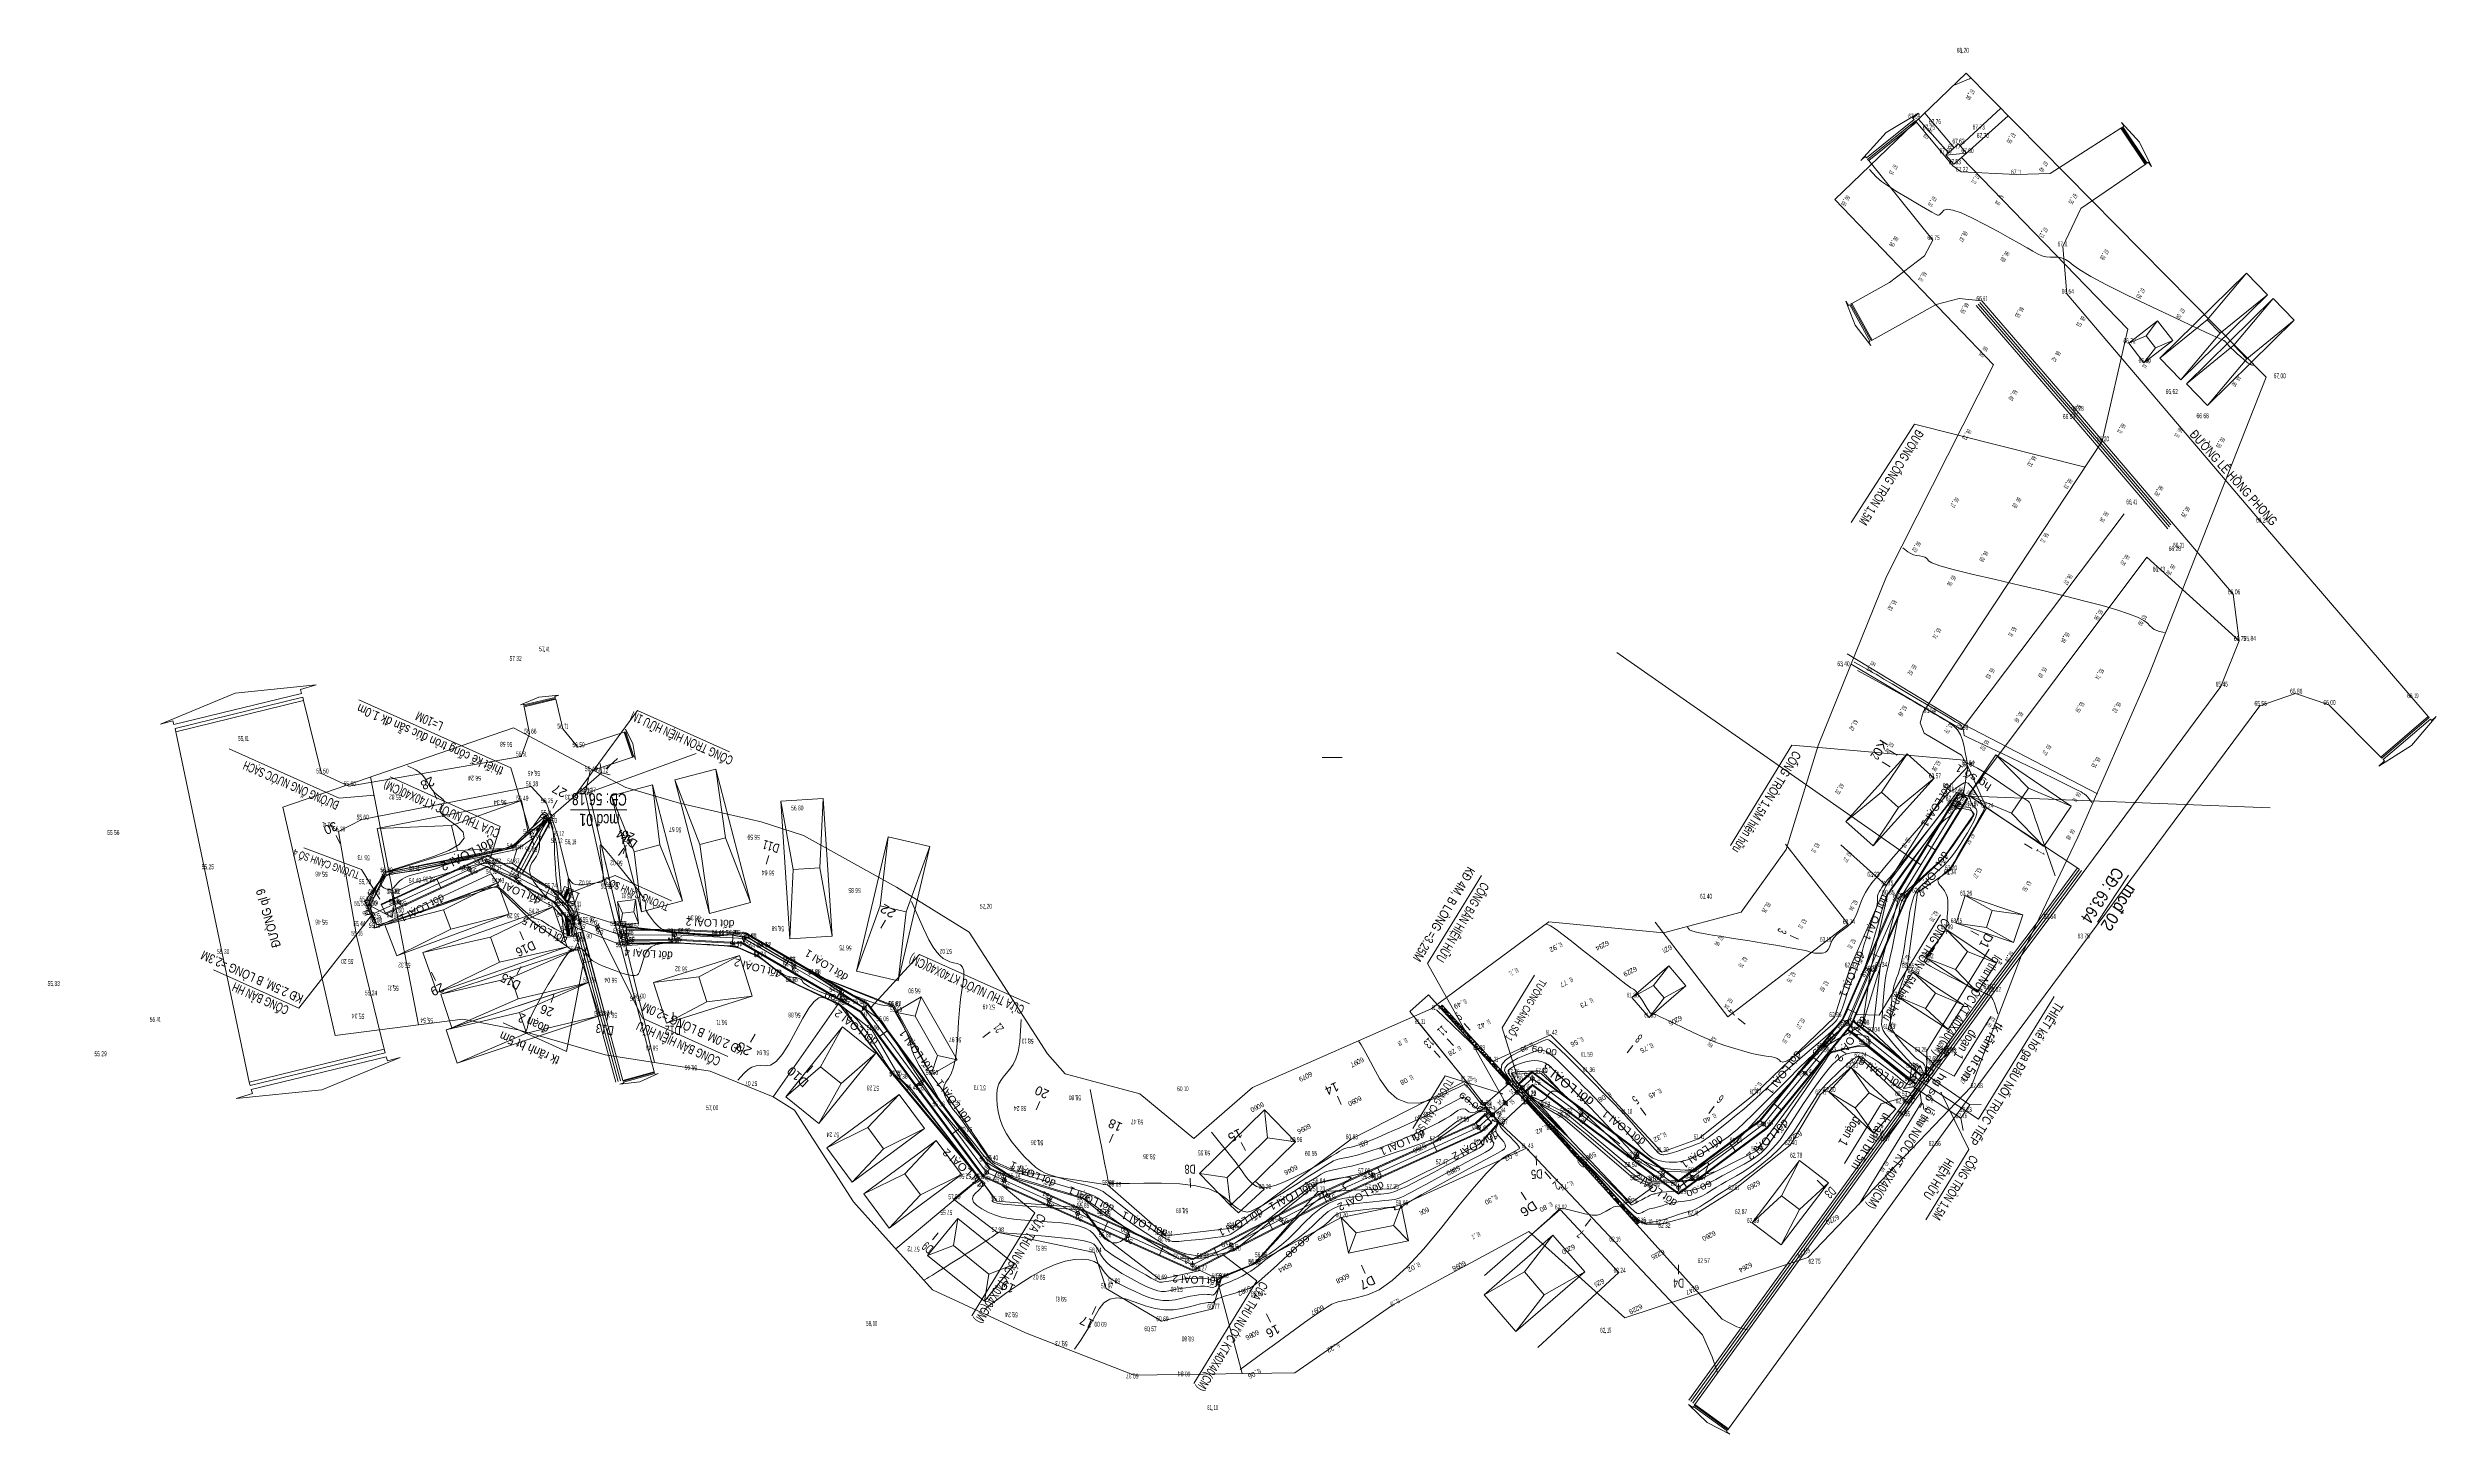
# Model space of a CAD drawing. Extents: x 2341 to 2734, y 4842 to 5070.
import ezdxf
from ezdxf.enums import TextEntityAlignment as Align

# ---------------------------------------------------------------- set-up
doc = ezdxf.new("R2010")
doc.units = 0
doc.header["$LTSCALE"] = 0.32
doc.header["$PDMODE"] = 32
doc.header["$PDSIZE"] = 0.16
for name, color, linetype, lineweight in [('1', 7, 'Continuous', 13), ('10', 7, 'Continuous', 13), ('2', 7, 'Continuous', 13), ('25', 7, 'Continuous', 13), ('26', 7, 'Continuous', 13), ('28', 7, 'Continuous', 13), ('3', 7, 'Continuous', 13), ('30', 7, 'Continuous', 13), ('32', 7, 'Continuous', 13), ('38', 7, 'Continuous', 13), ('39', 7, 'Continuous', 13), ('4', 7, 'Continuous', 13), ('6', 7, 'Continuous', 13), ('7', 7, 'Continuous', 13), ('8', 7, 'Continuous', 13), ('9', 7, 'Continuous', 13)]:
    doc.layers.add(name, color=color, linetype=linetype, lineweight=lineweight)
doc.layers.add('17', color=7, linetype='Continuous')

msp = doc.modelspace()

# ---------------------------------------------------------------- hatches: boundary and pattern name
at = {"layer": '3'}
for points in [[(2433.5572, 4951.5738), (2433.1307, 4951.2998), (2433.4453, 4951.6973)], [(2421.9687, 4941.4363), (2421.5422, 4941.1623), (2421.8568, 4941.5598)]]:
    msp.add_hatch(color=256, dxfattribs=at).paths.add_polyline_path(points)
at = {"layer": '30'}
for points in [[(2676.4021, 5001.0502), (2676.5694, 5000.9772), (2676.3875, 5000.992)], [(2656.5118, 4952.7772), (2656.6886, 4952.7318), (2656.5067, 4952.7174)], [(2394.7447, 4946.9965), (2394.9266, 4946.9817), (2394.7497, 4946.9367)], [(2428.0911, 4946.9852), (2427.9605, 4946.8577), (2428.0427, 4947.0206)], [(2421.1951, 4938.9451), (2421.2176, 4938.764), (2421.1376, 4938.928)], [(2414.2132, 4937.0094), (2414.132, 4936.8459), (2414.1558, 4937.0269)], [(2426.8146, 4930.741), (2426.6358, 4930.7045), (2426.7931, 4930.797)], [(2394.5248, 4927.2791), (2394.6594, 4927.4022), (2394.572, 4927.2421)], [(2395.8134, 4930.0138), (2395.8821, 4929.8447), (2395.7623, 4929.9824)], [(2431.7414, 4925.1125), (2431.6883, 4925.2871), (2431.7952, 4925.1392)], [(2429.8268, 4921.8978), (2429.8899, 4922.069), (2429.8858, 4921.8866)], [(2476.8323, 4912.126), (2476.6887, 4912.0134), (2476.7881, 4912.1664)], [(2639.0439, 4910.8455), (2638.8646, 4910.8795), (2639.0452, 4910.9055)], [(2583.1791, 4900.5599), (2583.2045, 4900.3792), (2583.1219, 4900.5419)], [(2649.28, 4900.0026), (2649.146, 4900.1265), (2649.3129, 4900.0527)], [(2649.3154, 4898.5228), (2649.3214, 4898.7052), (2649.3749, 4898.5307)], [(2650.4735, 4900.6139), (2650.4419, 4900.4342), (2650.4136, 4900.6144)], [(2651.9233, 4902.3982), (2651.7796, 4902.5108), (2651.952, 4902.4509)], [(2580.5713, 4897.8867), (2580.7343, 4897.8046), (2580.5535, 4897.8294)], [(2581.0779, 4896.499), (2581.1397, 4896.3273), (2581.0255, 4896.4697)], [(2648.0932, 4897.631), (2648.2747, 4897.6503), (2648.1093, 4897.5732)], [(2652.8532, 4897.9082), (2652.8009, 4898.083), (2652.9071, 4897.9346)], [(2498.4418, 4882.61), (2498.3236, 4882.749), (2498.4805, 4882.6558)], [(2534.8683, 4871.1532), (2534.7441, 4871.2869), (2534.905, 4871.2007)]]:
    msp.add_hatch(color=256, dxfattribs=at).paths.add_polyline_path(points)
at = {"layer": '9'}
for points in [[(2428.4664, 4930.7037), (2428.5679, 4930.8792), (2428.5288, 4930.6803)], [(2427.9661, 4929.1825), (2427.8646, 4929.007), (2427.9037, 4929.2059)], [(2427.7177, 4925.7188), (2427.7312, 4925.9211), (2427.784, 4925.7254)], [(2427.9412, 4924.1331), (2427.9277, 4923.9308), (2427.8749, 4924.1266)], [(2581.4669, 4899.4926), (2581.2866, 4899.5854), (2581.4872, 4899.5561)], [(2583.0109, 4899.0678), (2583.1912, 4898.975), (2582.9905, 4899.0043)], [(2577.7794, 4896.2174), (2577.7696, 4896.4199), (2577.8445, 4896.2315)], [(2578.1835, 4894.6678), (2578.1933, 4894.4653), (2578.1183, 4894.6537)], [(2583.925, 4897.8986), (2583.9152, 4898.1011), (2583.9902, 4897.9127)], [(2584.3291, 4896.349), (2584.3389, 4896.1465), (2584.264, 4896.3349)], [(2579.1535, 4893.392), (2578.9732, 4893.4848), (2579.1739, 4893.4555)], [(2580.6975, 4892.9672), (2580.8778, 4892.8745), (2580.6772, 4892.9037)]]:
    msp.add_hatch(color=256, dxfattribs=at).paths.add_polyline_path(points)

# ---------------------------------------------------------------- linework, layer by layer
at = {"layer": '1'}
for centre in [(2648.302, 5058.351), (2650.701, 5056.517), (2651.699, 5057.453), (2658.896, 5056.547), (2653.455, 5052.637), (2654.9, 5053.311), (2655.576, 5054.237), (2657.055, 5052.672), (2659.583, 5055.162), (2654.957, 5050.82), (2656.163, 5049.594), (2665.224, 5049.151), (2651.478, 5038.346), (2672.892, 5037.312), (2659.542, 5028.348), (2673.57, 5029.506), (2683.741, 5021.361), (2686.232, 5018.149), (2690.694, 5013.022), (2673.778, 5008.915), (2675.186, 5010.248), (2695.77, 5009.028), (2679.377, 5005.227), (2684.207, 4994.857), (2705.565, 4991.859), (2691.197, 4987.157), (2691.909, 4987.725), (2688.562, 4983.789), (2700.946, 4980.04), (2422.942, 4970.651), (2701.918, 4972.358), (2703.529, 4972.397), (2418.078, 4969.09), (2698.915, 4964.852), (2705.315, 4961.681), (2711.184, 4963.701), (2716.655, 4961.842), (2730.436, 4962.953), (2425.972, 4957.927), (2650.836, 4960.557), (2656.205, 4957.771), (2373.393, 4955.923), (2420.512, 4957.117), (2428.451, 4954.872), (2386.283, 4950.551), (2419.152, 4953.368), (2430.493, 4950.928), (2432.324, 4950.683), (2651.7, 4949.754), (2657.161, 4951.894), (2657.269, 4951.676), (2390.781, 4948.475), (2419.188, 4946.085), (2420.781, 4948.436), (2429.651, 4947.292), (2430.279, 4947.435), (2653.982, 4948.192), (2654.489, 4946.097), (2655.463, 4947.424), (2656.33, 4946.953), (2656.552, 4946.986), (2657.379, 4947), (2392.911, 4942.973), (2423.249, 4943.666), (2423.288, 4945.673), (2423.542, 4943.079), (2423.945, 4942.399), (2654.667, 4945.203), (2657.614, 4944.961), (2657.984, 4945.217), (2660.322, 4944.906), (2351.866, 4940.444), (2389.049, 4941.017), (2417.627, 4938.279), (2418.432, 4938.049), (2420.34, 4940.595), (2421.29, 4939.991), (2424.934, 4939.1), (2425.169, 4940.302), (2427.221, 4938.909), (2367.419, 4934.802), (2396.846, 4934.277), (2401.517, 4934.504), (2412.238, 4935.683), (2414.214, 4934.032), (2414.648, 4935.802), (2414.912, 4934.692), (2417.718, 4935.741), (2654.361, 4934.643), (2393.303, 4932.333), (2396.964, 4933.896), (2397.853, 4930.786), (2398.068, 4930.776), (2401.515, 4932.54), (2415.205, 4932.548), (2417.994, 4933.44), (2423.878, 4931.665), (2425.789, 4930.556), (2433.1, 4931.597), (2433.942, 4931.874), (2641.578, 4933.571), (2643.835, 4932.096), (2644.034, 4930.596), (2648.94, 4930.941), (2654.151, 4933.952), (2656.829, 4930.461), (2392.522, 4928.788), (2393.399, 4929.485), (2394.214, 4928.8), (2394.391, 4928.849), (2397.888, 4926.87), (2398.197, 4928.964), (2398.673, 4927.655), (2421.279, 4927.524), (2422.086, 4929.795), (2424.371, 4928.602), (2425.873, 4926.953), (2426.618, 4928.743), (2427.486, 4926.639), (2427.612, 4927.999), (2428.083, 4928.712), (2430.123, 4926.123), (2645.829, 4929.97), (2670.588, 4926.624), (2392.035, 4923.853), (2392.37, 4925.47), (2394.921, 4925.114), (2395.106, 4926.001), (2426.563, 4924.637), (2428.038, 4925.278), (2428.572, 4922.931), (2429.613, 4923.394), (2434.668, 4925.479), (2435.246, 4925.453), (2435.473, 4925.48), (2435.867, 4922.258), (2436.341, 4922.233), (2436.472, 4925.162), (2436.476, 4924.027), (2436.641, 4922.819), (2437.427, 4925.149), (2444.0973, 4922.7429), (2444.246, 4922.68), (2445.766, 4924.157), (2445.859, 4924.313), (2451.382, 4923.803), (2451.425, 4924.011), (2453.657, 4923.992), (2453.823, 4924.017), (2456.575, 4923.504), (2456.729, 4923.372), (2633.774, 4922.852), (2637.541, 4925.754), (2653.656, 4924.913), (2655.308, 4925.927), (2676.185, 4923.405), (2369.951, 4920.83), (2427.754, 4921.323), (2435.583, 4921.959), (2454.405, 4922.152), (2457.605, 4921.898), (2458.282, 4920.428), (2458.355, 4920.32), (2458.953, 4922.041), (2459.134, 4921.97), (2463.076, 4919.618), (2463.123, 4918.736), (2463.153, 4919.541), (2637.86, 4918.625), (2642.843, 4918.698), (2647.282, 4918.527), (2650.466, 4920.143), (2342.059, 4915.589), (2430.223, 4916.16), (2463.532, 4916.266), (2463.631, 4916.266), (2467.254, 4917.546), (2467.278, 4917.463), (2470.749, 4914.573), (2641.224, 4918.115), (2648.19, 4917.847), (2660.69, 4915.07), (2661.581, 4914.627), (2394.285, 4914.033), (2432.042, 4910.652), (2432.962, 4910.775), (2437.937, 4913.096), (2438.48, 4913.519), (2471.388, 4912.716), (2471.606, 4912.431), (2474.578, 4912.658), (2480.361, 4912.181), (2480.507, 4912.302), (2480.716, 4911.284), (2569.789, 4911.636), (2601.948, 4913.693), (2604.78, 4910.394), (2635.307, 4910.467), (2645.608, 4913.837), (2358.878, 4909.676), (2476.906, 4908.295), (2478.484, 4909.784), (2567.021, 4909.338), (2588.563, 4907.557), (2639.912, 4909.205), (2641.617, 4908.03), (2644.145, 4908.514), (2349.771, 4904.015), (2576.638, 4905.041), (2579.005, 4903.13), (2594.37, 4903.933), (2633.283, 4905.315), (2634.461, 4904.686), (2638.786, 4902.847), (2639.442, 4903.856), (2640.239, 4906.006), (2649.368, 4904.747), (2651.179, 4903.261), (2651.642, 4902.618), (2653.134, 4904.85), (2654.1, 4904.657), (2654.247, 4904.516), (2480.582, 4900.679), (2481.582, 4900.299), (2486.618, 4900.936), (2574.607, 4899.977), (2581.925, 4899.257), (2582.33, 4901.058), (2582.852, 4900.005), (2586.949, 4901.244), (2594.722, 4901.406), (2638.033, 4902.138), (2647.729, 4899.925), (2647.998, 4902.057), (2648.331, 4898.997), (2649.961, 4901.256), (2658.568, 4898.774), (2483.364, 4898.518), (2487.712, 4895.755), (2490.332, 4895.977), (2577.688, 4896.011), (2577.851, 4895.563), (2580.015, 4894.772), (2584.427, 4896.628), (2585.0498, 4897.6119), (2585.065, 4897.49), (2587.394, 4895.716), (2591.036, 4894.686), (2622.119, 4897.766), (2633.014, 4897.737), (2634.357, 4898.138), (2646.147, 4897.45), (2646.254, 4896.25), (2647.464, 4896.259), (2656.764, 4894.851), (2574.028, 4893.242), (2580.034, 4893.183), (2580.376, 4892.815), (2588.739, 4891.889), (2590.572, 4893.885), (2601.016, 4894.553), (2646.62, 4894.143), (2656.108, 4893.821), (2496.504, 4886.891), (2546.561, 4889.906), (2549.004, 4887.627), (2555.727, 4890.345), (2569.541, 4890.035), (2576.768, 4889.477), (2584.612, 4888.886), (2601.946, 4887.367), (2606.88, 4888.249), (2612.938, 4890.401), (2618.955, 4889.785), (2622.498, 4888.455), (2627.992, 4889.403), (2628.862, 4887.336), (2642.492, 4890.497), (2643.31, 4890.066), (2651.66, 4889.255), (2494.502, 4883.863), (2494.625, 4883.865), (2495.444, 4886.69), (2497.765, 4883.342), (2500.163, 4883.954), (2500.43, 4885.152), (2550.328, 4883.098), (2557.756, 4884.747), (2558.273, 4883.863), (2570.535, 4886.221), (2601.69, 4885.794), (2602.563, 4883.614), (2605.192, 4883.408), (2605.548, 4883.582), (2612.122, 4884.94), (2613.039, 4883.667), (2490.292, 4880.479), (2497.401, 4880.174), (2511.51, 4879.068), (2511.546, 4879.953), (2511.663, 4880.57), (2515.655, 4882.828), (2541.453, 4882.152), (2548.939, 4882.489), (2550.324, 4881.765), (2558.942, 4882.102), (2562.435, 4882.19), (2563.983, 4879.482), (2601.723, 4879.815), (2605.38, 4882.455), (2618.7, 4881.988), (2497.442, 4875.078), (2514.77, 4878.064), (2536.114, 4875.697), (2554.078, 4877.491), (2590.147, 4878.796), (2603.22, 4876.695), (2604.336, 4876.356), (2606.715, 4876.39), (2607.169, 4875.766), (2612.028, 4877.82), (2619.791, 4878.04), (2621.762, 4876.589), (2513.51, 4871.724), (2515.136, 4874.216), (2525.217, 4874.452), (2536.412, 4871.991), (2599.097, 4873.519), (2524.269, 4867.279), (2527.358, 4870.694), (2530.901, 4868.759), (2531.208, 4870.768), (2533.662, 4867.441), (2534.418, 4867.517), (2539.684, 4869.727), (2539.704, 4869.86), (2540.784, 4870.942), (2599.804, 4868.391), (2613.639, 4869.965), (2515.432, 4865.808), (2540.137, 4864.546), (2524.544, 4860.404), (2532.955, 4862.463)]:
    msp.add_circle(centre, 0.01, dxfattribs=at)
at = {"layer": '10'}
for p, q in [((2554.2805, 4953.1816), (2550.9977, 4953.1816)), ((2656.4822, 4946.8939), (2651.2527, 4938.3702)), ((2418.309, 4934.653), (2423.071, 4943.4464)), ((2418.397, 4934.6054), (2423.1589, 4943.3988)), ((2418.8366, 4934.3673), (2423.5986, 4943.1607)), ((2419.2763, 4934.1292), (2424.0383, 4942.9226)), ((2471.5065, 4914.3324), (2462.8557, 4919.3487)), ((2649.146, 4900.1265), (2637.3221, 4909.5911)), ((2648.5836, 4899.4239), (2637.3381, 4908.4255)), ((2648.6773, 4899.541), (2637.4331, 4908.5416)), ((2649.6147, 4900.712), (2638.2387, 4909.8181)), ((2649.7084, 4900.8291), (2638.3008, 4909.9605)), ((2599.9724, 4889.6029), (2594.4936, 4893.6846))]:
    msp.add_line(p, q, dxfattribs=at)
for points in [[(2655.7151, 4947.3645), (2645.6363, 4930.937), (2636.5454, 4910.0623), (2622.9958, 4893.5047), (2609.6257, 4883.5337), (2585.5038, 4901.5041), (2583.3114, 4899.5141)], [(2655.8429, 4947.2861), (2645.7696, 4930.8675), (2636.6747, 4909.9834), (2623.1002, 4893.3955), (2609.6258, 4883.3466), (2585.5132, 4901.3101), (2583.4123, 4899.4031)], [(2657.1215, 4946.5017), (2647.103, 4930.1724), (2637.967, 4909.1941), (2624.1445, 4892.3031), (2609.6262, 4881.4758), (2585.6071, 4899.3696), (2584.4204, 4898.2924)], [(2657.2493, 4946.4232), (2647.2363, 4930.1029), (2638.0962, 4909.1152), (2624.249, 4892.1938), (2609.6263, 4881.2887), (2585.6165, 4899.1755), (2584.5212, 4898.1813)], [(2419.3642, 4934.0816), (2424.1262, 4942.875), (2423.071, 4943.4464)], [(2651.2527, 4938.3702), (2646.4363, 4930.52), (2646.1209, 4929.7957), (2642.1281, 4920.6274), (2638.1354, 4911.4591)], [(2414.6063, 4935.5788), (2413.5624, 4936.1288), (2405.5553, 4932.4302), (2394.6613, 4927.3981)], [(2426.8731, 4929.2535), (2425.6388, 4930.7836), (2413.5885, 4937.1322), (2396.0996, 4929.0538)], [(2426.7738, 4929.1378), (2425.5415, 4930.6653), (2413.5842, 4936.965), (2396.1625, 4928.9177)], [(2427.2379, 4926.1734), (2424.5684, 4929.4826), (2413.5405, 4935.2926), (2396.7915, 4927.5559)], [(2427.2843, 4925.877), (2424.4711, 4929.3643), (2413.5362, 4935.1253), (2396.8544, 4927.4198)], [(2427.0058, 4927.6556), (2425.0549, 4930.074), (2423.4536, 4930.9176), (2414.6063, 4935.5788)], [(2436.5228, 4923.9406), (2435.5529, 4923.9327), (2427.8238, 4926.6416), (2427.0058, 4927.6556)], [(2577.684, 4894.4061), (2576.2193, 4893.0765), (2551.496, 4881.9042), (2529.6174, 4870.6797), (2496.3315, 4885.6158), (2476.225, 4912.6366), (2456.1104, 4924.3006), (2444.4219, 4924.9195), (2436.3558, 4924.8406)], [(2577.7849, 4894.295), (2576.3026, 4892.9496), (2551.5612, 4881.769), (2529.6217, 4870.5134), (2496.2345, 4885.4949), (2476.1231, 4912.5223), (2456.0664, 4924.1527), (2444.4186, 4924.7694), (2436.3837, 4924.6908)], [(2453.9516, 4923.5136), (2444.4024, 4924.0192), (2443.965, 4924.0149), (2436.5228, 4923.9421)], [(2578.793, 4893.1843), (2577.1358, 4891.68), (2552.2128, 4880.4175), (2529.6652, 4868.8498), (2495.2642, 4884.2862), (2475.1038, 4911.3794), (2455.6264, 4922.6739), (2444.3863, 4923.269), (2436.662, 4923.1935)], [(2578.8938, 4893.0733), (2577.2191, 4891.553), (2552.2779, 4880.2823), (2529.6695, 4868.6834), (2495.1672, 4884.1654), (2475.0019, 4911.2651), (2455.5824, 4922.526), (2444.383, 4923.119), (2436.6898, 4923.0437)], [(2462.8557, 4919.3487), (2455.8464, 4923.4133), (2453.9516, 4923.5136)], [(2478.7475, 4907.739), (2475.6134, 4911.9508), (2471.5043, 4914.3336)], [(2638.1354, 4911.4591), (2637.3208, 4909.5887), (2632.2797, 4903.4285), (2625.9466, 4895.6895)], [(2497.1361, 4884.2683), (2495.7494, 4884.8906), (2490.687, 4891.6938), (2484.7173, 4899.7164), (2478.7475, 4907.739)], [(2594.4936, 4893.6846), (2585.5601, 4900.3398), (2583.9163, 4898.8477), (2578.2889, 4893.7397)], [(2625.9466, 4895.6895), (2623.6224, 4892.8493), (2618.5481, 4889.065), (2610.5318, 4883.0868)], [(2578.2889, 4893.7397), (2576.7192, 4892.3148), (2569.5383, 4889.0698), (2560.4256, 4884.9518)], [(2610.5318, 4883.0868), (2609.626, 4882.4112), (2602.5129, 4887.7104)], [(2533.5316, 4871.6763), (2529.6434, 4869.6816), (2524.5069, 4871.9865), (2515.3833, 4876.0804), (2506.2597, 4880.1744), (2497.1361, 4884.2683)], [(2560.4256, 4884.9518), (2551.887, 4881.0932), (2551.3264, 4880.8057), (2542.429, 4876.241), (2533.5316, 4871.6763)]]:
    msp.add_lwpolyline(points, dxfattribs=at)
at = {"layer": '2'}
for centre in [(2656.294, 5069.1861), (2648.302, 5058.351), (2650.701, 5056.517), (2651.699, 5057.453), (2653.455, 5052.637), (2654.9, 5053.311), (2655.576, 5054.237), (2657.055, 5052.672), (2659.583, 5055.162), (2654.957, 5050.82), (2656.163, 5049.594), (2665.224, 5049.151), (2651.478, 5038.346), (2672.892, 5037.312), (2659.542, 5028.348), (2673.57, 5029.506), (2683.741, 5021.361), (2686.232, 5018.149), (2690.694, 5013.022), (2708.4534, 5015.5998), (2673.778, 5008.915), (2675.186, 5010.248), (2695.77, 5009.028), (2679.377, 5005.227), (2684.207, 4994.857), (2705.565, 4991.859), (2691.197, 4987.157), (2691.909, 4987.725), (2688.562, 4983.789), (2700.946, 4980.04), (2422.942, 4970.651), (2701.918, 4972.358), (2703.529, 4972.397), (2418.078, 4969.09), (2636.6493, 4968.2134), (2698.915, 4964.852), (2705.315, 4961.681), (2711.184, 4963.701), (2716.655, 4961.842), (2730.436, 4962.953), (2425.972, 4957.927), (2650.836, 4960.557), (2656.205, 4957.771), (2373.393, 4955.923), (2420.512, 4957.117), (2428.451, 4954.872), (2386.283, 4950.551), (2419.152, 4953.368), (2430.493, 4950.928), (2432.324, 4950.683), (2651.7, 4949.754), (2657.161, 4951.894), (2657.269, 4951.676), (2390.781, 4948.475), (2419.188, 4946.085), (2420.781, 4948.436), (2429.651, 4947.292), (2430.279, 4947.435), (2653.982, 4948.192), (2654.489, 4946.097), (2655.463, 4947.424), (2656.33, 4946.953), (2656.552, 4946.986), (2657.379, 4947), (2392.911, 4942.973), (2423.249, 4943.666), (2423.288, 4945.673), (2423.542, 4943.079), (2423.945, 4942.399), (2464.4496, 4944.4762), (2654.667, 4945.203), (2657.614, 4944.961), (2657.984, 4945.217), (2660.322, 4944.906), (2351.866, 4940.444), (2389.049, 4941.017), (2417.627, 4938.279), (2418.432, 4938.049), (2420.34, 4940.595), (2421.29, 4939.991), (2424.934, 4939.1), (2425.169, 4940.302), (2427.221, 4938.909), (2367.419, 4934.802), (2396.846, 4934.277), (2401.517, 4934.504), (2412.238, 4935.683), (2414.214, 4934.032), (2414.648, 4935.802), (2414.912, 4934.692), (2417.718, 4935.741), (2654.361, 4934.643), (2393.303, 4932.333), (2396.964, 4933.896), (2397.853, 4930.786), (2398.068, 4930.776), (2401.515, 4932.54), (2415.205, 4932.548), (2417.994, 4933.44), (2423.878, 4931.665), (2425.789, 4930.556), (2433.1, 4931.597), (2433.942, 4931.874), (2641.578, 4933.571), (2643.835, 4932.096), (2644.034, 4930.596), (2648.94, 4930.941), (2654.151, 4933.952), (2656.829, 4930.461), (2392.522, 4928.788), (2393.399, 4929.485), (2394.214, 4928.8), (2397.888, 4926.87), (2398.197, 4928.964), (2398.673, 4927.655), (2421.279, 4927.524), (2422.086, 4929.795), (2424.371, 4928.602), (2425.873, 4926.953), (2426.618, 4928.743), (2427.486, 4926.639), (2427.612, 4927.999), (2428.083, 4928.712), (2430.123, 4926.123), (2495.4802, 4928.2953), (2614.0265, 4929.9524), (2645.829, 4929.97), (2670.588, 4926.624), (2392.035, 4923.853), (2392.37, 4925.47), (2394.921, 4925.114), (2395.106, 4926.001), (2426.563, 4924.637), (2428.038, 4925.278), (2428.572, 4922.931), (2429.613, 4923.394), (2434.668, 4925.479), (2435.246, 4925.453), (2435.473, 4925.48), (2435.867, 4922.258), (2436.341, 4922.233), (2436.472, 4925.162), (2436.476, 4924.027), (2436.641, 4922.819), (2437.427, 4925.149), (2444.107, 4922.662), (2444.246, 4922.68), (2445.766, 4924.157), (2445.859, 4924.313), (2451.382, 4923.803), (2451.425, 4924.011), (2453.657, 4923.992), (2453.823, 4924.017), (2456.575, 4923.504), (2456.729, 4923.372), (2637.541, 4925.754), (2653.656, 4924.913), (2655.308, 4925.927), (2676.185, 4923.405), (2369.951, 4920.83), (2427.754, 4921.323), (2435.583, 4921.959), (2454.3454, 4922.0496), (2454.405, 4922.152), (2457.605, 4921.898), (2458.282, 4920.428), (2458.355, 4920.32), (2458.953, 4922.041), (2459.134, 4921.97), (2463.076, 4919.618), (2463.123, 4918.736), (2463.153, 4919.541), (2637.86, 4918.625), (2642.843, 4918.698), (2647.282, 4918.527), (2650.466, 4920.143), (2342.059, 4915.589), (2430.223, 4916.16), (2463.532, 4916.266), (2463.631, 4916.266), (2467.254, 4917.546), (2467.278, 4917.463), (2470.749, 4914.573), (2641.224, 4918.115), (2648.19, 4917.847), (2660.69, 4915.07), (2661.581, 4914.627), (2394.285, 4914.033), (2432.042, 4910.652), (2432.962, 4910.775), (2437.937, 4913.096), (2438.48, 4913.519), (2471.388, 4912.716), (2471.606, 4912.431), (2474.578, 4912.658), (2480.361, 4912.181), (2480.507, 4912.302), (2480.716, 4911.284), (2569.789, 4911.636), (2601.948, 4913.693), (2604.78, 4910.394), (2635.307, 4910.467), (2645.608, 4913.837), (2358.878, 4909.676), (2476.906, 4908.295), (2478.484, 4909.784), (2567.021, 4909.338), (2588.563, 4907.557), (2639.912, 4909.205), (2641.617, 4908.03), (2644.145, 4908.514), (2349.771, 4904.015), (2576.638, 4905.041), (2579.005, 4903.13), (2594.37, 4903.933), (2633.283, 4905.315), (2634.461, 4904.686), (2638.786, 4902.847), (2639.442, 4903.856), (2640.239, 4906.006), (2649.368, 4904.747), (2651.179, 4903.261), (2651.642, 4902.618), (2653.134, 4904.85), (2654.1, 4904.657), (2654.247, 4904.516), (2480.582, 4900.679), (2480.6527, 4900.8208), (2481.582, 4900.299), (2486.618, 4900.936), (2574.607, 4899.977), (2581.925, 4899.257), (2582.33, 4901.058), (2582.852, 4900.005), (2586.949, 4901.244), (2594.722, 4901.406), (2638.033, 4902.138), (2647.729, 4899.925), (2647.998, 4902.057), (2648.331, 4898.997), (2649.961, 4901.256), (2658.568, 4898.774), (2450.4382, 4895.1426), (2483.364, 4898.518), (2487.712, 4895.755), (2490.332, 4895.977), (2527.9708, 4898.2717), (2577.688, 4896.011), (2577.851, 4895.563), (2580.015, 4894.772), (2584.427, 4896.628), (2585.065, 4897.49), (2587.394, 4895.716), (2591.036, 4894.686), (2622.119, 4897.766), (2633.014, 4897.737), (2634.357, 4898.138), (2646.147, 4897.45), (2646.254, 4896.25), (2647.464, 4896.259), (2656.764, 4894.851), (2574.028, 4893.242), (2580.034, 4893.183), (2580.376, 4892.815), (2588.739, 4891.889), (2590.572, 4893.885), (2601.016, 4894.553), (2646.62, 4894.143), (2656.108, 4893.821), (2496.504, 4886.891), (2546.561, 4889.906), (2549.004, 4887.627), (2555.727, 4890.345), (2569.541, 4890.035), (2576.768, 4889.477), (2584.612, 4888.886), (2601.946, 4887.367), (2606.88, 4888.249), (2612.938, 4890.401), (2618.955, 4889.785), (2622.498, 4888.455), (2627.992, 4889.403), (2628.862, 4887.336), (2642.492, 4890.497), (2643.31, 4890.066), (2651.66, 4889.255), (2494.502, 4883.863), (2494.625, 4883.865), (2495.444, 4886.69), (2497.765, 4883.342), (2500.163, 4883.954), (2500.43, 4885.152), (2550.328, 4883.098), (2557.756, 4884.747), (2558.273, 4883.863), (2570.535, 4886.221), (2601.69, 4885.794), (2602.563, 4883.614), (2605.192, 4883.408), (2605.548, 4883.582), (2612.122, 4884.94), (2613.039, 4883.667), (2490.292, 4880.479), (2497.401, 4880.174), (2511.51, 4879.068), (2511.546, 4879.953), (2511.663, 4880.57), (2515.655, 4882.828), (2541.453, 4882.152), (2548.939, 4882.489), (2550.324, 4881.765), (2558.942, 4882.102), (2562.435, 4882.19), (2563.983, 4879.482), (2601.723, 4879.815), (2605.38, 4882.455), (2618.7, 4881.988), (2497.442, 4875.078), (2514.77, 4878.064), (2536.114, 4875.697), (2554.078, 4877.491), (2590.147, 4878.796), (2603.22, 4876.695), (2604.336, 4876.356), (2606.715, 4876.39), (2607.169, 4875.766), (2612.028, 4877.82), (2619.791, 4878.04), (2621.762, 4876.589), (2513.51, 4871.724), (2515.136, 4874.216), (2525.217, 4874.452), (2536.412, 4871.991), (2599.097, 4873.519), (2524.269, 4867.279), (2527.358, 4870.694), (2530.901, 4868.759), (2531.208, 4870.768), (2533.662, 4867.441), (2534.418, 4867.517), (2539.684, 4869.727), (2539.704, 4869.86), (2540.784, 4870.942), (2599.804, 4868.391), (2631.8858, 4869.8862), (2515.432, 4865.808), (2540.137, 4864.546), (2476.7571, 4859.6404), (2524.544, 4860.404), (2532.955, 4862.463), (2597.5797, 4858.5181), (2532.8461, 4845.7833)]:
    msp.add_circle(centre, 0.01, dxfattribs=at)
at = {"layer": '25'}
for p, q in [((2644.336, 4954.3459), (2645.6146, 4953.5615)), ((2643.1751, 4952.4537), (2644.4536, 4951.6692)), ((2404.6363, 4947.7025), (2405.2653, 4946.3407)), ((2425.0528, 4946.1818), (2424.3536, 4944.8547)), ((2388.6858, 4940.3347), (2389.3148, 4938.9729)), ((2436.0402, 4938.2843), (2435.1753, 4937.0588)), ((2436.4064, 4938.7334), (2435.9102, 4937.3178)), ((2436.3834, 4938.1915), (2436.3981, 4936.6915)), ((2667.8648, 4938.1974), (2666.5863, 4938.9818)), ((2459.9102, 4937.0715), (2459.4825, 4935.6338)), ((2479.0938, 4926.4051), (2478.3414, 4925.1075)), ((2419.5379, 4923.1922), (2418.9089, 4924.554)), ((2628.0012, 4923.8783), (2629.3764, 4923.2794)), ((2659.0726, 4923.9331), (2657.7424, 4924.6264)), ((2418.4128, 4917.4666), (2419.112, 4918.7937)), ((2405.0127, 4916.4828), (2404.3837, 4917.8445)), ((2424.0731, 4912.8563), (2424.5692, 4914.2718)), ((2433.2311, 4909.8731), (2433.4755, 4911.353)), ((2444.0952, 4909.7725), (2444.1276, 4911.2722)), ((2456.8903, 4906.3354), (2457.6428, 4907.633)), ((2496.3107, 4908.0066), (2495.1073, 4907.1112)), ((2571.562, 4906.8787), (2572.5702, 4905.768)), ((2574.3387, 4909.3991), (2575.3469, 4908.2884)), ((2619.4467, 4910.2475), (2620.6075, 4909.2975)), ((2569.3851, 4904.9027), (2570.3933, 4903.792)), ((2602.0927, 4905.7931), (2601.1965, 4904.5902)), ((2649.4821, 4902.1614), (2648.202, 4902.9432)), ((2466.1288, 4901.3158), (2467.1272, 4902.4353)), ((2504.5028, 4896.5816), (2503.8887, 4895.2131)), ((2553.473, 4897.4474), (2554.0907, 4896.0805)), ((2603.3515, 4895.5083), (2604.2483, 4894.3059)), ((2615.5009, 4895.8042), (2614.6048, 4894.6013)), ((2516.5733, 4891.1653), (2515.9592, 4889.7968)), ((2537.6594, 4889.8099), (2538.3441, 4888.4753)), ((2586.2494, 4886.1065), (2586.1769, 4887.6048)), ((2592.6425, 4887.5234), (2591.6343, 4888.6341)), ((2529.2714, 4883.9267), (2529.3105, 4882.4272)), ((2588.607, 4883.8604), (2587.5988, 4884.9711)), ((2633.4692, 4882.5487), (2632.4327, 4883.6329)), ((2584.5374, 4880.401), (2583.7144, 4881.6551)), ((2594.2883, 4876.0678), (2595.1845, 4877.2707)), ((2486.8287, 4873.7783), (2487.7677, 4874.948)), ((2500.1613, 4867.292), (2500.7754, 4868.6605)), ((2558.0753, 4868.2571), (2557.4239, 4869.6082)), ((2609.6296, 4868.1612), (2609.6292, 4869.6612)), ((2513.1167, 4861.4786), (2513.7308, 4862.8471)), ((2542.4919, 4860.2574), (2541.8072, 4861.592))]:
    msp.add_line(p, q, dxfattribs=at)
at = {"layer": '26'}
for p, q in [((2656.2514, 4945.3226), (2655.1859, 4945.9763)), ((2657.0149, 4946.567), (2655.9495, 4947.2207)), ((2655.854, 4944.6748), (2654.7885, 4945.3285)), ((2410.874, 4934.1985), (2410.3498, 4935.3333)), ((2413.8244, 4935.5614), (2413.3003, 4936.6962)), ((2418.1193, 4933.0215), (2418.702, 4934.1274)), ((2424.7636, 4929.521), (2425.3462, 4930.6269)), ((2646.9905, 4930.2311), (2645.8821, 4930.8089)), ((2394.9234, 4926.8307), (2394.3993, 4927.9655)), ((2399.2992, 4928.8519), (2398.775, 4929.9867)), ((2427.4635, 4926.1309), (2428.1842, 4927.1522)), ((2428.5797, 4925.7144), (2428.9931, 4926.894)), ((2431.4863, 4924.6956), (2431.8998, 4925.8753)), ((2435.451, 4923.316), (2435.6547, 4924.5493)), ((2436.5289, 4923.3172), (2436.5167, 4924.5671)), ((2444.389, 4923.3944), (2444.4159, 4924.6441)), ((2455.6682, 4922.8142), (2456.0246, 4924.0123)), ((2463.7252, 4918.1221), (2464.3522, 4919.2034)), ((2641.6391, 4917.9391), (2640.493, 4918.4381)), ((2471.632, 4913.5371), (2472.259, 4914.6185)), ((2475.1974, 4911.4844), (2476.0294, 4912.4173)), ((2637.8542, 4909.263), (2636.7874, 4909.9145)), ((2484.3771, 4899.1266), (2485.3799, 4899.8729)), ((2584.3364, 4898.385), (2583.4963, 4899.3105)), ((2585.5904, 4899.7156), (2585.5299, 4900.9641)), ((2630.9585, 4900.827), (2629.9911, 4901.6187)), ((2579.3828, 4893.8885), (2578.5427, 4894.8141)), ((2579.4495, 4893.949), (2578.6093, 4894.8746)), ((2581.5597, 4895.8645), (2580.7196, 4896.7901)), ((2583.4849, 4897.612), (2582.6448, 4898.5376)), ((2593.206, 4893.8644), (2593.9528, 4894.8668)), ((2577.0621, 4891.7923), (2576.3763, 4892.8373)), ((2578.8938, 4893.0733), (2577.684, 4894.4061)), ((2624.0543, 4892.3975), (2623.1905, 4893.301)), ((2602.4282, 4886.9941), (2603.175, 4887.9965)), ((2495.3581, 4884.4032), (2496.1406, 4885.378)), ((2498.413, 4883.0103), (2498.9248, 4884.1507)), ((2559.5986, 4883.8922), (2559.0838, 4885.0313)), ((2606.6143, 4883.8755), (2607.361, 4884.8779)), ((2609.6262, 4881.7862), (2609.6258, 4883.0362)), ((2612.2442, 4883.5841), (2611.4969, 4884.5862)), ((2505.7393, 4879.7229), (2506.251, 4880.8633)), ((2552.1584, 4880.5303), (2551.6155, 4881.6562)), ((2510.4835, 4877.594), (2510.9953, 4878.7345)), ((2518.6947, 4873.9095), (2519.2065, 4875.0499)), ((2544.4493, 4876.575), (2543.8787, 4877.6872)), ((2536.2726, 4872.3801), (2535.702, 4873.4923)), ((2529.6598, 4869.0568), (2529.6271, 4870.3064))]:
    msp.add_line(p, q, dxfattribs=at)
for centre in [(2655.7187, 4945.6494), (2656.4822, 4946.8939), (2655.3212, 4945.0016), (2410.6119, 4934.7659), (2413.5624, 4936.1288), (2418.4106, 4933.5745), (2425.0549, 4930.074), (2646.4363, 4930.52), (2394.6613, 4927.3981), (2399.0371, 4929.4193), (2427.8238, 4926.6416), (2428.7864, 4926.3042), (2431.6931, 4925.2855), (2435.5529, 4923.9327), (2436.5228, 4923.9421), (2444.4024, 4924.0192), (2455.8464, 4923.4133), (2464.0387, 4918.6628), (2641.066, 4918.1886), (2471.9455, 4914.0778), (2475.6134, 4911.9508), (2637.3208, 4909.5887), (2484.8785, 4899.4997), (2583.9163, 4898.8477), (2585.5601, 4900.3398), (2630.4748, 4901.2229), (2578.9627, 4894.3513), (2579.0294, 4894.4118), (2581.1397, 4896.3273), (2583.0648, 4898.0748), (2593.5794, 4894.3656), (2576.7192, 4892.3148), (2623.6224, 4892.8493), (2602.8016, 4887.4953), (2495.7494, 4884.8906), (2498.6689, 4883.5805), (2559.3412, 4884.4618), (2606.9877, 4884.3767), (2611.8705, 4884.0851), (2505.9951, 4880.2931), (2551.887, 4881.0932), (2609.626, 4882.4112), (2510.7394, 4878.1642), (2544.164, 4877.1311), (2518.9506, 4874.4797), (2535.9873, 4872.9362), (2529.6434, 4869.6816)]:
    msp.add_circle(centre, 0.3125, dxfattribs=at)
at = {"layer": '28'}
for p, q in [((2425.7708, 4930.62), (2426.2724, 4931.9552)), ((2426.1352, 4930.1683), (2426.6701, 4931.5922)), ((2426.1518, 4930.1477), (2426.6914, 4931.5842)), ((2426.1692, 4930.1261), (2426.7138, 4931.5758)), ((2426.2138, 4930.0708), (2426.7711, 4931.5542)), ((2427.6883, 4931.4233), (2426.2724, 4931.9552)), ((2426.2824, 4929.9858), (2426.8592, 4931.5211)), ((2426.3393, 4929.9153), (2426.9323, 4931.4937)), ((2426.4358, 4929.7956), (2427.0562, 4931.4471)), ((2427.4307, 4931.3064), (2426.6701, 4931.5922)), ((2426.7274, 4929.4342), (2427.4307, 4931.3064)), ((2426.8731, 4929.2535), (2427.6883, 4931.4233)), ((2425.7814, 4927.7399), (2426.1943, 4923.5587)), ((2426.3539, 4927.0303), (2426.6722, 4923.8068)), ((2426.38, 4926.9979), (2426.6949, 4923.8091)), ((2426.4074, 4926.964), (2426.7187, 4923.8114)), ((2426.4775, 4926.8771), (2426.7796, 4923.8175)), ((2426.5707, 4926.7616), (2426.8606, 4923.8254)), ((2426.6746, 4926.6328), (2426.9509, 4923.8344)), ((2426.8263, 4926.4448), (2427.0827, 4923.8474)), ((2427.6995, 4923.7073), (2426.1943, 4923.5587)), ((2427.4808, 4923.8867), (2426.6722, 4923.8068)), ((2427.2843, 4925.877), (2427.4808, 4923.8867)), ((2427.2843, 4925.877), (2427.4947, 4925.7817)), ((2427.4947, 4925.7817), (2427.6995, 4923.7073))]:
    msp.add_line(p, q, dxfattribs=at)
at = {"layer": '3'}
for p, q in [((2662.6669, 5060.0557), (2656.0068, 5053.8587)), ((2648.79, 5057.7627), (2640.9303, 5051.4234)), ((2649.1565, 5058.2741), (2654.06, 5052.6958)), ((2650.1801, 5059.2581), (2655.0021, 5053.5274)), ((2663.9045, 5058.8013), (2657.055, 5052.672)), ((2682.4236, 5056.7577), (2686.4357, 5050.783)), ((2653.6331, 5052.3189), (2657.055, 5052.672)), ((2641.4799, 5021.8964), (2638.1395, 5027.9062)), ((2698.8016, 5023.0194), (2696.628, 5025.2369)), ((2688.1331, 5020.5925), (2686.5822, 5022.5923)), ((2703.1944, 5018.8224), (2701.0207, 5021.0399)), ((2686.6971, 4986.1586), (2701.918, 4972.358)), ((2419.6112, 4961.548), (2424.8147, 4962.7871)), ((2725.2362, 4953.2627), (2733.015, 4959.9556)), ((2374.3595, 4899.769), (2362.2968, 4957.397)), ((2437.4289, 4953.2145), (2436.1064, 4957.3313)), ((2394.3456, 4949.9787), (2402.2537, 4909.1834)), ((2423.597, 4943.0325), (2432.324, 4950.683)), ((2433.1307, 4951.2998), (2435.0105, 4953.0029)), ((2643.0601, 4947.4524), (2645.8318, 4944.9487)), ((2655.463, 4947.424), (2643.835, 4932.096)), ((2667.23, 4948.1385), (2664.4255, 4944.023)), ((2407.6642, 4942.0112), (2408.6599, 4937.8861)), ((2421.5422, 4941.1623), (2423.422, 4942.8653)), ((2437.7395, 4937.6781), (2441.9519, 4938.7907)), ((2448.5557, 4938.8467), (2452.7681, 4939.9592)), ((2463.9251, 4934.7364), (2468.2717, 4935.0348)), ((2394.214, 4928.8), (2393.892, 4928.8225)), ((2406.32, 4928.1335), (2407.5272, 4924.9302)), ((2435.7987, 4927.5407), (2437.6493, 4927.7894)), ((2478.2375, 4928.7752), (2482.4815, 4927.7902)), ((2661.28, 4928.0091), (2660.3356, 4925.1939)), ((2414.0955, 4923.6122), (2415.5495, 4919.5051)), ((2428.0675, 4924.1969), (2434.7223, 4899.7317)), ((2428.4535, 4924.3019), (2435.1082, 4899.8366)), ((2428.8395, 4924.4069), (2435.4942, 4899.9416)), ((2657.2098, 4921.2333), (2655.2237, 4918.2635)), ((2417.5035, 4916.8967), (2418.636, 4913.4674)), ((2448.3766, 4917.1038), (2449.699, 4912.9525)), ((2605.5178, 4915.6751), (2607.281, 4913.6212)), ((2651.9086, 4914.387), (2650.301, 4911.8904)), ((2418.854, 4911.2332), (2419.9865, 4907.8039)), ((2483.9611, 4910.5835), (2487.6356, 4904.1409)), ((2565.3895, 4911.3513), (2568.4971, 4914.1337)), ((2570.3578, 4912.0774), (2570.3988, 4912.0158)), ((2570.3988, 4912.0158), (2570.6488, 4911.9858)), ((2570.4389, 4911.9658), (2570.5588, 4911.9658)), ((2570.6189, 4912.2059), (2570.5181, 4912.221)), ((2570.5588, 4911.9659), (2570.6888, 4911.8759)), ((2570.6988, 4912.1358), (2570.6188, 4912.2058)), ((2570.6489, 4911.7357), (2570.6477, 4911.735)), ((2570.6487, 4911.9858), (2570.6987, 4912.0758)), ((2570.6888, 4911.8758), (2570.6488, 4911.7358)), ((2570.6509, 4912.3399), (2570.6988, 4912.3258)), ((2570.6795, 4911.6998), (2570.6988, 4911.7058)), ((2570.6988, 4912.0758), (2570.6988, 4912.1358)), ((2570.6989, 4912.3258), (2570.7689, 4912.3464)), ((2570.7089, 4912.1458), (2570.6989, 4911.9358)), ((2570.6989, 4911.9358), (2570.7789, 4911.7458)), ((2570.8411, 4912.2665), (2570.7089, 4912.1458)), ((2570.7788, 4911.7458), (2570.9888, 4911.7358)), ((2570.8982, 4911.458), (2570.9189, 4911.5158)), ((2570.9888, 4911.7361), (2571.1843, 4911.8871)), ((2570.9888, 4911.5158), (2571.0188, 4911.5958)), ((2571.0988, 4911.3958), (2570.9888, 4911.5158)), ((2571.2089, 4911.6157), (2571.0189, 4911.5957)), ((2571.3288, 4911.4159), (2571.0988, 4911.3959)), ((2571.1888, 4911.6458), (2571.1188, 4911.7658)), ((2571.1189, 4911.7657), (2571.2062, 4911.8628)), ((2571.419, 4911.6275), (2571.1888, 4911.6459)), ((2571.4088, 4911.5658), (2571.2088, 4911.6158)), ((2571.2582, 4911.06), (2571.2888, 4911.1559)), ((2571.3488, 4911.3558), (2571.2788, 4911.3258)), ((2571.2788, 4911.3258), (2571.3188, 4911.2258)), ((2571.4188, 4911.2358), (2571.3188, 4911.1358)), ((2571.3188, 4911.1358), (2571.3988, 4911.0158)), ((2571.4189, 4911.5157), (2571.3289, 4911.4157)), ((2571.3433, 4910.9658), (2571.5588, 4910.9658)), ((2571.3988, 4911.0158), (2571.6488, 4910.9858)), ((2571.4188, 4911.5159), (2571.4088, 4911.5659)), ((2571.6189, 4911.2059), (2571.4189, 4911.2359)), ((2571.4688, 4911.5158), (2571.5288, 4911.3758)), ((2571.4789, 4911.5158), (2571.4921, 4911.5467)), ((2571.5288, 4911.3758), (2571.6894, 4911.3285)), ((2571.5588, 4910.9659), (2571.6888, 4910.8759)), ((2571.6489, 4910.7357), (2571.5828, 4910.7011)), ((2571.605, 4910.6765), (2571.6988, 4910.7058)), ((2571.6988, 4911.1358), (2571.6188, 4911.2058)), ((2571.6487, 4910.9858), (2571.6987, 4911.0758)), ((2571.6888, 4910.8758), (2571.6488, 4910.7358)), ((2571.6988, 4911.0758), (2571.6988, 4911.1358)), ((2571.6988, 4910.7058), (2571.8588, 4910.6458)), ((2571.7089, 4911.1458), (2571.6989, 4910.9358)), ((2571.6989, 4910.9358), (2571.7789, 4910.7458)), ((2571.7887, 4911.2187), (2571.7089, 4911.1458)), ((2571.7788, 4910.7458), (2571.9888, 4910.7358)), ((2571.8588, 4910.6458), (2571.9188, 4910.5158)), ((2571.8712, 4910.3822), (2571.9189, 4910.5158)), ((2571.9888, 4910.7361), (2572.128, 4910.8436)), ((2571.9888, 4910.5158), (2572.0188, 4910.5958)), ((2572.0988, 4910.3958), (2571.9888, 4910.5158)), ((2572.2089, 4910.6157), (2572.0189, 4910.5957)), ((2572.3288, 4910.4159), (2572.0988, 4910.3959)), ((2572.1888, 4910.6458), (2572.1188, 4910.7658)), ((2572.1189, 4910.7658), (2572.1586, 4910.8098)), ((2572.316, 4910.6357), (2572.1888, 4910.6459)), ((2572.3706, 4910.5754), (2572.2088, 4910.6158)), ((2572.4189, 4910.5158), (2572.3289, 4910.4158)), ((2572.4188, 4910.5159), (2572.4172, 4910.5238)), ((2572.5088, 4910.4226), (2572.5288, 4910.3758)), ((2571.9389, 4910.3558), (2571.9148, 4910.3339)), ((2572.1788, 4910.3358), (2571.9388, 4910.3558)), ((2572.2888, 4910.1558), (2572.1788, 4910.3358)), ((2572.2332, 4909.9819), (2572.2888, 4910.1559)), ((2572.2734, 4909.9375), (2572.2989, 4909.9658)), ((2572.3488, 4910.3558), (2572.2788, 4910.3258)), ((2572.2788, 4910.3258), (2572.3188, 4910.2258)), ((2572.2988, 4909.9658), (2572.5588, 4909.9658)), ((2572.3188, 4910.2258), (2572.4688, 4910.3158)), ((2572.4188, 4910.2358), (2572.3188, 4910.1358)), ((2572.3188, 4910.1358), (2572.3988, 4910.0158)), ((2572.4688, 4910.3158), (2572.3488, 4910.3558)), ((2572.3988, 4910.0158), (2572.6488, 4909.9858)), ((2572.6189, 4910.2059), (2572.4189, 4910.2359)), ((2572.6489, 4909.7357), (2572.5179, 4909.6671)), ((2572.5288, 4910.3758), (2572.5592, 4910.3669)), ((2572.5354, 4909.6477), (2572.5389, 4909.6558)), ((2572.5388, 4909.6558), (2572.6988, 4909.7058)), ((2572.5588, 4909.9659), (2572.6888, 4909.8759)), ((2572.6988, 4910.1358), (2572.6188, 4910.2058)), ((2572.6487, 4909.9858), (2572.6987, 4910.0758)), ((2572.6888, 4909.8758), (2572.6488, 4909.7358)), ((2572.6988, 4910.0758), (2572.6988, 4910.1358)), ((2572.6988, 4909.9358), (2572.7788, 4909.7458)), ((2572.6988, 4909.7058), (2572.8588, 4909.6458)), ((2572.7089, 4910.1458), (2572.6989, 4909.9358)), ((2572.7364, 4910.1709), (2572.7089, 4910.1458)), ((2572.7788, 4909.7458), (2572.9888, 4909.7358)), ((2572.7998, 4909.3555), (2572.8689, 4909.3758)), ((2572.8588, 4909.6458), (2572.9188, 4909.5158)), ((2572.9389, 4909.3558), (2572.8625, 4909.2861)), ((2572.8689, 4909.3758), (2572.9189, 4909.5158)), ((2573.1788, 4909.3358), (2572.9388, 4909.3558)), ((2572.9888, 4909.736), (2573.0717, 4909.8001)), ((2572.9888, 4909.5158), (2573.0188, 4909.5958)), ((2573.0988, 4909.3958), (2572.9888, 4909.5158)), ((2573.2089, 4909.6158), (2573.0189, 4909.5958)), ((2573.3288, 4909.4159), (2573.0988, 4909.3959)), ((2573.1888, 4909.6458), (2573.148, 4909.7159)), ((2573.2888, 4909.1558), (2573.1788, 4909.3358)), ((2573.213, 4909.644), (2573.1888, 4909.6459)), ((2573.2073, 4908.9049), (2573.2088, 4908.906)), ((2573.2471, 4909.6063), (2573.2088, 4909.6158)), ((2573.2088, 4908.9059), (2573.2888, 4909.1559)), ((2573.2257, 4908.8845), (2573.2989, 4908.9658)), ((2573.3488, 4909.3558), (2573.2788, 4909.3258)), ((2573.2788, 4909.3258), (2573.3188, 4909.2258)), ((2573.2988, 4908.9658), (2573.5588, 4908.9658)), ((2573.3188, 4909.2258), (2573.4688, 4909.3158)), ((2573.4188, 4909.2358), (2573.3188, 4909.1358)), ((2573.3188, 4909.1358), (2573.3988, 4909.0158)), ((2573.374, 4909.4659), (2573.3289, 4909.4158)), ((2573.4688, 4909.3158), (2573.3488, 4909.3558)), ((2573.3988, 4909.0158), (2573.6488, 4908.9858)), ((2573.6077, 4909.2075), (2573.4189, 4909.2359)), ((2573.6489, 4908.7357), (2573.453, 4908.6331)), ((2573.5047, 4908.576), (2573.5389, 4908.6558)), ((2573.5388, 4908.6558), (2573.6988, 4908.7058)), ((2573.5588, 4908.9659), (2573.6888, 4908.8759)), ((2573.6488, 4908.9858), (2573.6988, 4909.0758)), ((2573.6888, 4908.8758), (2573.6488, 4908.7358)), ((2573.6988, 4909.0758), (2573.6988, 4909.1068)), ((2573.7066, 4909.0982), (2573.6988, 4908.9358)), ((2573.6988, 4908.9358), (2573.7788, 4908.7458)), ((2573.6988, 4908.7058), (2573.8588, 4908.6458)), ((2573.7242, 4908.3333), (2573.8689, 4908.3758)), ((2573.7788, 4908.7458), (2573.9888, 4908.7358)), ((2573.9389, 4908.3558), (2573.8101, 4908.2383)), ((2573.8588, 4908.6458), (2573.9188, 4908.5158)), ((2573.8689, 4908.3758), (2573.9189, 4908.5158)), ((2574.1788, 4908.3358), (2573.9388, 4908.3558)), ((2573.9888, 4908.736), (2574.0155, 4908.7566)), ((2573.9888, 4908.5158), (2574.0188, 4908.5958)), ((2574.0988, 4908.3958), (2573.9888, 4908.5158)), ((2574.1486, 4908.6094), (2574.0189, 4908.5958)), ((2574.3241, 4908.4155), (2574.0988, 4908.3959)), ((2574.151, 4907.8614), (2574.2088, 4907.906)), ((2574.178, 4907.8315), (2574.2989, 4907.9658)), ((2574.2888, 4908.1558), (2574.1788, 4908.3358)), ((2574.2088, 4907.9059), (2574.2888, 4908.1559)), ((2574.3488, 4908.3558), (2574.2788, 4908.3258)), ((2574.2788, 4908.3258), (2574.3188, 4908.2258)), ((2574.2988, 4907.9658), (2574.5588, 4907.9658)), ((2574.3188, 4908.2258), (2574.4334, 4908.2946)), ((2574.4188, 4908.2358), (2574.3188, 4908.1358)), ((2574.3188, 4908.1358), (2574.3988, 4908.0158)), ((2574.3906, 4908.3419), (2574.3488, 4908.3558)), ((2574.4388, 4907.6259), (2574.3582, 4907.6323)), ((2574.3988, 4908.0158), (2574.6488, 4907.9858)), ((2574.4971, 4908.2241), (2574.4189, 4908.2359)), ((2574.6489, 4907.7357), (2574.4389, 4907.6257)), ((2574.4688, 4907.5158), (2574.4736, 4907.5047)), ((2574.4789, 4907.5158), (2574.5389, 4907.6558)), ((2574.5388, 4907.6558), (2574.6988, 4907.7058)), ((2574.5588, 4907.9659), (2574.6888, 4907.8759)), ((2574.6124, 4907.3512), (2574.6988, 4907.3258)), ((2574.6488, 4907.9858), (2574.6731, 4908.0296)), ((2574.6888, 4907.8758), (2574.6488, 4907.7358)), ((2574.7018, 4907.9978), (2574.6988, 4907.9358)), ((2574.6988, 4907.9358), (2574.7788, 4907.7458)), ((2574.6988, 4907.7058), (2574.8588, 4907.6458)), ((2574.6989, 4907.3258), (2574.8689, 4907.3758)), ((2574.9389, 4907.3558), (2574.7578, 4907.1905)), ((2574.7788, 4907.7458), (2574.9365, 4907.7383)), ((2574.8588, 4907.6458), (2574.9188, 4907.5158)), ((2574.8689, 4907.3758), (2574.9189, 4907.5158)), ((2575.1788, 4907.3358), (2574.9388, 4907.3558)), ((2574.9888, 4907.5158), (2575.0188, 4907.5958)), ((2575.0988, 4907.3958), (2574.9888, 4907.5158)), ((2575.0614, 4907.6002), (2575.0189, 4907.5958)), ((2575.0948, 4906.8179), (2575.2088, 4906.906)), ((2575.2354, 4907.4077), (2575.0988, 4907.3959)), ((2575.1303, 4906.7785), (2575.2989, 4906.9658)), ((2575.2888, 4907.1558), (2575.1788, 4907.3358)), ((2575.2088, 4906.9059), (2575.2888, 4907.1559)), ((2575.4388, 4906.6259), (2575.2551, 4906.6406)), ((2575.301, 4907.3353), (2575.2788, 4907.3258)), ((2575.2788, 4907.3258), (2575.3188, 4907.2258)), ((2575.4088, 4906.5658), (2575.2976, 4906.5936)), ((2575.2988, 4906.9658), (2575.5588, 4906.9658)), ((2575.3188, 4907.2258), (2575.3714, 4907.2574)), ((2575.4042, 4907.2212), (2575.3188, 4907.1358)), ((2575.3188, 4907.1358), (2575.3988, 4907.0158)), ((2575.4189, 4906.5158), (2575.3935, 4906.4876)), ((2575.3988, 4907.0158), (2575.6132, 4906.9901)), ((2575.4188, 4906.5158), (2575.4088, 4906.5658)), ((2575.6489, 4906.7357), (2575.4389, 4906.6257)), ((2575.4688, 4906.5158), (2575.5288, 4906.3758)), ((2575.4789, 4906.5158), (2575.5389, 4906.6558)), ((2575.5388, 4906.6558), (2575.6988, 4906.7058)), ((2575.5588, 4906.9659), (2575.6888, 4906.8758)), ((2575.6888, 4906.8758), (2575.6488, 4906.7358)), ((2575.6988, 4906.7058), (2575.8588, 4906.6458)), ((2575.7307, 4906.8602), (2575.7788, 4906.7458)), ((2575.7788, 4906.7458), (2575.8366, 4906.7431)), ((2575.8588, 4906.6458), (2575.9188, 4906.5158)), ((2575.8688, 4906.3758), (2575.9188, 4906.5158)), ((2575.9888, 4906.5158), (2576.0044, 4906.5575)), ((2576.0988, 4906.3958), (2575.9888, 4906.5158)), ((2575.5288, 4906.3758), (2575.6988, 4906.3258)), ((2575.6989, 4906.3258), (2575.8689, 4906.3758)), ((2575.7088, 4906.1458), (2575.7085, 4906.1393)), ((2575.9389, 4906.3558), (2575.7089, 4906.1458)), ((2576.1788, 4906.3358), (2575.9388, 4906.3558)), ((2576.0385, 4905.7744), (2576.2088, 4905.906)), ((2576.1468, 4906.4), (2576.0988, 4906.3959)), ((2576.1888, 4905.6458), (2576.1188, 4905.7658)), ((2576.1189, 4905.7658), (2576.2989, 4905.9658)), ((2576.2888, 4906.1558), (2576.1788, 4906.3358)), ((2576.2089, 4905.6158), (2576.1843, 4905.6132)), ((2576.4388, 4905.6259), (2576.1888, 4905.6459)), ((2576.2088, 4905.9059), (2576.2888, 4906.1559)), ((2576.4088, 4905.5658), (2576.2088, 4905.6158)), ((2576.2988, 4905.9658), (2576.5395, 4905.9658)), ((2576.354, 4906.171), (2576.3188, 4906.1358)), ((2576.3188, 4906.1358), (2576.3988, 4906.0158)), ((2576.4188, 4905.5158), (2576.3458, 4905.4346)), ((2576.3988, 4906.0158), (2576.5059, 4906.003)), ((2576.4188, 4905.5158), (2576.4088, 4905.5658)), ((2576.6489, 4905.7358), (2576.4389, 4905.6258)), ((2576.4688, 4905.3158), (2576.4465, 4905.3233)), ((2576.4587, 4905.3098), (2576.4688, 4905.3158)), ((2576.4688, 4905.5158), (2576.5288, 4905.3758)), ((2576.4789, 4905.5158), (2576.5389, 4905.6558)), ((2576.5288, 4905.3758), (2576.6988, 4905.3258)), ((2576.5388, 4905.6558), (2576.6988, 4905.7058)), ((2576.6188, 4905.2058), (2576.5423, 4905.2173)), ((2576.6988, 4905.1358), (2576.6188, 4905.2058)), ((2576.6725, 4905.8188), (2576.6488, 4905.7358)), ((2576.6879, 4905.0563), (2576.6988, 4905.0758)), ((2576.6988, 4905.7058), (2576.8136, 4905.6628)), ((2576.6988, 4905.3258), (2576.8688, 4905.3758)), ((2576.6988, 4905.0758), (2576.6988, 4905.1358)), ((2576.7088, 4905.1458), (2576.7037, 4905.0388)), ((2576.9389, 4905.3558), (2576.7089, 4905.1458)), ((2576.8688, 4905.3758), (2576.9188, 4905.5158)), ((2576.89, 4905.5783), (2576.9188, 4905.5158)), ((2577.1037, 4905.3421), (2576.9388, 4905.3558)), ((2576.9773, 4904.7364), (2576.9888, 4904.7358)), ((2576.9888, 4904.7359), (2577.2088, 4904.9059)), ((2577.2089, 4904.6158), (2577.097, 4904.604)), ((2577.1188, 4904.7658), (2577.2988, 4904.9658)), ((2577.1888, 4904.6458), (2577.1188, 4904.7658)), ((2577.4388, 4904.6259), (2577.1888, 4904.6459)), ((2577.2088, 4904.9058), (2577.2845, 4905.1422)), ((2577.4088, 4904.5658), (2577.2088, 4904.6158)), ((2577.3288, 4904.4158), (2577.2717, 4904.4109)), ((2577.2988, 4904.9658), (2577.4439, 4904.9658)), ((2577.4188, 4904.5158), (2577.3288, 4904.4158)), ((2577.3488, 4904.3558), (2577.3291, 4904.3474)), ((2577.4688, 4904.3158), (2577.3488, 4904.3558)), ((2577.3968, 4904.2726), (2577.4688, 4904.3158)), ((2577.4188, 4904.5158), (2577.4088, 4904.5658)), ((2577.6188, 4904.2058), (2577.4317, 4904.2339)), ((2577.6489, 4904.7358), (2577.4389, 4904.6258)), ((2577.4688, 4904.5158), (2577.5288, 4904.3758)), ((2577.4789, 4904.5158), (2577.5389, 4904.6558)), ((2577.5288, 4904.3758), (2577.6988, 4904.3258)), ((2577.5388, 4904.6558), (2577.6834, 4904.701)), ((2577.6988, 4904.1358), (2577.6188, 4904.2058)), ((2577.6496, 4904.7385), (2577.6488, 4904.7358)), ((2577.6516, 4903.9908), (2577.6988, 4904.0758)), ((2577.6988, 4904.3258), (2577.8688, 4904.3758)), ((2577.6988, 4904.0758), (2577.6988, 4904.1358)), ((2577.7088, 4904.1458), (2577.699, 4903.9384)), ((2577.9388, 4904.3558), (2577.7088, 4904.1458)), ((2577.8688, 4904.3758), (2577.8996, 4904.462)), ((2577.8774, 4903.7411), (2577.9888, 4903.7358)), ((2578.0003, 4904.3507), (2577.9388, 4904.3558)), ((2577.9888, 4903.7359), (2578.2088, 4903.9059)), ((2578.0159, 4903.588), (2578.0188, 4903.5958)), ((2578.2088, 4903.6158), (2578.0188, 4903.5958)), ((2578.1188, 4903.7658), (2578.2988, 4903.9658)), ((2578.1888, 4903.6458), (2578.1188, 4903.7658)), ((2578.3288, 4903.4158), (2578.1831, 4903.4032)), ((2578.4388, 4903.6259), (2578.1888, 4903.6459)), ((2578.2088, 4903.9058), (2578.2595, 4904.0641)), ((2578.4088, 4903.5658), (2578.2088, 4903.6158)), ((2578.3488, 4903.3558), (2578.2788, 4903.3258)), ((2578.2788, 4903.3258), (2578.2993, 4903.2747)), ((2578.2988, 4903.9658), (2578.3484, 4903.9658)), ((2578.4188, 4903.5158), (2578.3288, 4903.4158)), ((2578.3348, 4903.2354), (2578.4688, 4903.3158)), ((2578.4688, 4903.3158), (2578.3488, 4903.3558)), ((2578.4188, 4903.2358), (2578.3745, 4903.1915)), ((2578.4188, 4903.5158), (2578.4088, 4903.5658)), ((2578.6188, 4903.2058), (2578.4188, 4903.2358)), ((2578.5861, 4903.7029), (2578.4389, 4903.6258)), ((2578.4688, 4903.5158), (2578.5288, 4903.3758)), ((2578.4788, 4903.5158), (2578.5388, 4903.6558)), ((2578.5288, 4903.3758), (2578.6988, 4903.3258)), ((2578.5388, 4903.6558), (2578.6089, 4903.6777)), ((2578.5498, 4902.9977), (2578.6488, 4902.9858)), ((2578.6117, 4902.9292), (2578.6888, 4902.8758)), ((2578.6988, 4903.1358), (2578.6188, 4903.2058)), ((2578.6488, 4902.9858), (2578.6988, 4903.0758)), ((2578.6888, 4902.8758), (2578.6819, 4902.8516)), ((2578.6988, 4903.3258), (2578.8688, 4903.3758)), ((2578.7088, 4903.1458), (2578.6988, 4902.9358)), ((2578.6988, 4903.0758), (2578.6988, 4903.1358)), ((2578.6988, 4902.9358), (2578.7788, 4902.7458)), ((2578.9176, 4903.3364), (2578.7088, 4903.1458)), ((2578.7788, 4902.7458), (2578.9888, 4902.7358)), ((2578.8688, 4903.3758), (2578.8726, 4903.3862)), ((2578.9888, 4902.7359), (2579.2088, 4902.9059)), ((2578.9888, 4902.5158), (2579.0188, 4902.5958)), ((2579.0988, 4902.3958), (2578.9888, 4902.5158)), ((2579.2088, 4902.6158), (2579.0188, 4902.5958)), ((2579.1188, 4902.7658), (2579.2759, 4902.9403)), ((2579.1888, 4902.6458), (2579.1188, 4902.7658)), ((2579.4388, 4902.6259), (2579.1888, 4902.6459)), ((2579.2088, 4902.9058), (2579.2345, 4902.986)), ((2579.4088, 4902.5658), (2579.2088, 4902.6158)), ((2579.4188, 4902.5158), (2579.3288, 4902.4158)), ((2579.4188, 4902.5158), (2579.4088, 4902.5658)), ((2579.5213, 4902.669), (2579.4388, 4902.6258)), ((2579.4688, 4902.5158), (2579.5288, 4902.3758)), ((2579.4788, 4902.5158), (2579.537, 4902.6515)), ((2441.0308, 4901.4476), (2435.8802, 4900.0466)), ((2468.3876, 4902.2553), (2471.7822, 4899.5243)), ((2579.3288, 4902.4158), (2579.0988, 4902.3958)), ((2579.1788, 4902.3358), (2579.1459, 4902.3386)), ((2579.2422, 4902.2321), (2579.1788, 4902.3358)), ((2579.3488, 4902.3558), (2579.2788, 4902.3258)), ((2579.2788, 4902.3258), (2579.3188, 4902.2258)), ((2579.3188, 4902.2258), (2579.4688, 4902.3158)), ((2579.4188, 4902.2358), (2579.3243, 4902.1413)), ((2579.4688, 4902.3158), (2579.3488, 4902.3558)), ((2579.6188, 4902.2058), (2579.4188, 4902.2358)), ((2579.4425, 4902.0106), (2579.6488, 4901.9858)), ((2579.483, 4901.9658), (2579.5588, 4901.9658)), ((2579.5288, 4902.3758), (2579.6988, 4902.3258)), ((2579.5588, 4901.9658), (2579.6888, 4901.8758)), ((2579.6988, 4902.1358), (2579.6188, 4902.2058)), ((2579.6488, 4901.9858), (2579.6988, 4902.0758)), ((2579.6888, 4901.8758), (2579.659, 4901.7713)), ((2579.6988, 4902.3258), (2579.8037, 4902.3567)), ((2579.7088, 4902.1458), (2579.6988, 4901.9358)), ((2579.6988, 4902.0758), (2579.6988, 4902.1358)), ((2579.6988, 4901.9358), (2579.7788, 4901.7458)), ((2579.8652, 4902.2886), (2579.7088, 4902.1458)), ((2579.7281, 4901.6948), (2579.8588, 4901.6458)), ((2579.7788, 4901.7458), (2579.9888, 4901.7358)), ((2579.8588, 4901.6458), (2579.9188, 4901.5158)), ((2579.9107, 4901.493), (2579.9188, 4901.5158)), ((2579.9888, 4901.7359), (2580.2088, 4901.9059)), ((2579.9888, 4901.5158), (2580.0188, 4901.5958)), ((2580.0988, 4901.3958), (2579.9888, 4901.5158)), ((2580.2088, 4901.6158), (2580.0188, 4901.5958)), ((2580.1788, 4901.3358), (2580.0425, 4901.3472)), ((2580.3288, 4901.4158), (2580.0988, 4901.3958)), ((2580.1188, 4901.7658), (2580.2282, 4901.8873)), ((2580.1888, 4901.6458), (2580.1188, 4901.7658)), ((2580.2888, 4901.1558), (2580.1788, 4901.3358)), ((2580.4388, 4901.6258), (2580.1888, 4901.6458)), ((2580.2088, 4901.9058), (2580.2095, 4901.908)), ((2580.4088, 4901.5658), (2580.2088, 4901.6158)), ((2580.2697, 4901.096), (2580.2888, 4901.1558)), ((2580.3488, 4901.3558), (2580.2788, 4901.3258)), ((2580.2788, 4901.3258), (2580.3188, 4901.2258)), ((2580.3188, 4901.2258), (2580.4688, 4901.3158)), ((2580.4188, 4901.2358), (2580.3188, 4901.1358)), ((2580.3188, 4901.1358), (2580.3988, 4901.0158)), ((2580.4188, 4901.5158), (2580.3288, 4901.4158)), ((2580.4688, 4901.3158), (2580.3488, 4901.3558)), ((2580.3874, 4900.9658), (2580.5588, 4900.9658)), ((2580.3988, 4901.0158), (2580.6488, 4900.9858)), ((2580.4188, 4901.5158), (2580.4088, 4901.5658)), ((2580.6188, 4901.2058), (2580.4188, 4901.2358)), ((2580.4564, 4901.635), (2580.4388, 4901.6258)), ((2580.4688, 4901.5158), (2580.5288, 4901.3758)), ((2580.4788, 4901.5158), (2580.5063, 4901.5798)), ((2580.5288, 4901.3758), (2580.6988, 4901.3258)), ((2580.5588, 4900.9658), (2580.6888, 4900.8758)), ((2580.6488, 4900.7358), (2580.6126, 4900.7168)), ((2580.6988, 4901.1358), (2580.6188, 4901.2058)), ((2580.6394, 4900.6873), (2580.6988, 4900.7058)), ((2580.6488, 4900.9858), (2580.6988, 4901.0758)), ((2580.6888, 4900.8758), (2580.6488, 4900.7358)), ((2580.6988, 4901.3258), (2580.7282, 4901.3345)), ((2580.7088, 4901.1458), (2580.6988, 4900.9358)), ((2580.6988, 4901.0758), (2580.6988, 4901.1358)), ((2580.6988, 4900.9358), (2580.7788, 4900.7458)), ((2580.6988, 4900.7058), (2580.8588, 4900.6458)), ((2580.8129, 4901.2408), (2580.7088, 4901.1458)), ((2580.7788, 4900.7458), (2580.9888, 4900.7358)), ((2580.8588, 4900.6458), (2580.9188, 4900.5158)), ((2580.8836, 4900.4172), (2580.9188, 4900.5158)), ((2581.1788, 4900.3358), (2580.9391, 4900.3558)), ((2580.9888, 4900.7359), (2581.1541, 4900.8636)), ((2580.9888, 4900.5158), (2581.0188, 4900.5958)), ((2581.0988, 4900.3958), (2580.9888, 4900.5158)), ((2581.2088, 4900.6158), (2581.0188, 4900.5958)), ((2581.3288, 4900.4158), (2581.0988, 4900.3958)), ((2581.1188, 4900.7658), (2581.1805, 4900.8343)), ((2581.1888, 4900.6458), (2581.1188, 4900.7658)), ((2581.2888, 4900.1558), (2581.1788, 4900.3358)), ((2581.3636, 4900.6319), (2581.1888, 4900.6458)), ((2581.4088, 4900.5658), (2581.2088, 4900.6158)), ((2581.2447, 4900.0179), (2581.2888, 4900.1558)), ((2581.3488, 4900.3558), (2581.2788, 4900.3258)), ((2581.2953, 4899.962), (2581.2988, 4899.9658)), ((2581.2988, 4899.9658), (2581.5588, 4899.9658)), ((2581.4188, 4900.2358), (2581.3188, 4900.1358)), ((2581.4188, 4900.5158), (2581.3288, 4900.4158)), ((2581.4688, 4900.3158), (2581.3488, 4900.3558)), ((2581.4188, 4900.5158), (2581.4088, 4900.5658)), ((2581.6188, 4900.2058), (2581.4188, 4900.2358)), ((2581.6488, 4899.7358), (2581.5477, 4899.6829)), ((2581.5588, 4899.9658), (2581.6888, 4899.8758)), ((2581.5649, 4899.664), (2581.6988, 4899.7058)), ((2581.6988, 4900.1358), (2581.6188, 4900.2058)), ((2581.6488, 4899.9858), (2581.6988, 4900.0758)), ((2581.6888, 4899.8758), (2581.6488, 4899.7358)), ((2581.7088, 4900.1458), (2581.6988, 4899.9358)), ((2581.6988, 4900.0758), (2581.6988, 4900.1358)), ((2581.6988, 4899.7058), (2581.8473, 4899.6501)), ((2581.7605, 4900.193), (2581.7088, 4900.1458)), ((2646.659, 4898.7041), (2649.4293, 4902.4864)), ((2646.659, 4898.7041), (2648.331, 4898.997)), ((2649.4293, 4902.4864), (2649.961, 4901.256)), ((2584.427, 4896.628), (2602.7778, 4876.3001)), ((2584.5628, 4896.7506), (2584.6374, 4896.7506)), ((2584.7276, 4896.5203), (2584.5895, 4896.448)), ((2584.6016, 4896.7856), (2584.7275, 4896.7705)), ((2584.6107, 4896.4245), (2584.6175, 4896.4406)), ((2584.6175, 4896.4406), (2584.7775, 4896.4906)), ((2584.6375, 4896.7506), (2584.7675, 4896.6606)), ((2584.7273, 4896.7705), (2584.7773, 4896.8605)), ((2584.7674, 4896.6606), (2584.7274, 4896.5206)), ((2584.7775, 4896.9205), (2584.764, 4896.9323)), ((2584.7774, 4896.8606), (2584.7774, 4896.9206)), ((2584.7774, 4896.4905), (2584.9374, 4896.4305)), ((2584.7875, 4896.9305), (2584.7775, 4896.7205)), ((2584.7775, 4896.7205), (2584.8575, 4896.5305)), ((2584.8094, 4896.9506), (2584.7875, 4896.9306)), ((2584.8574, 4896.5305), (2585.0674, 4896.5205)), ((2584.8697, 4896.1376), (2584.9475, 4896.1605)), ((2585.0175, 4896.1406), (2584.935, 4896.0652)), ((2584.9375, 4896.4306), (2584.9975, 4896.3006)), ((2584.9475, 4896.1605), (2584.9975, 4896.3005)), ((2585.2575, 4896.1205), (2585.0175, 4896.1405)), ((2585.0674, 4896.521), (2585.1439, 4896.5801)), ((2585.0675, 4896.3005), (2585.0975, 4896.3805)), ((2585.1775, 4896.1806), (2585.0675, 4896.3006)), ((2585.2876, 4896.4004), (2585.0976, 4896.3804)), ((2585.4074, 4896.2007), (2585.1774, 4896.1807)), ((2585.2674, 4896.4306), (2585.2466, 4896.4663)), ((2585.3674, 4895.9405), (2585.2574, 4896.1205)), ((2585.2795, 4896.4298), (2585.2674, 4896.4307)), ((2585.2788, 4895.6844), (2585.2874, 4895.691)), ((2585.3113, 4896.3946), (2585.2874, 4896.4006)), ((2585.2875, 4895.6906), (2585.3675, 4895.9406)), ((2585.2985, 4895.6626), (2585.3775, 4895.7504)), ((2585.4274, 4896.1405), (2585.3574, 4896.1105)), ((2585.3575, 4896.1106), (2585.3975, 4896.0106)), ((2585.3774, 4895.7506), (2585.6374, 4895.7506)), ((2585.3974, 4896.0106), (2585.5474, 4896.1006)), ((2585.3974, 4895.9206), (2585.4774, 4895.8006)), ((2585.4975, 4896.0206), (2585.3975, 4895.9206)), ((2585.447, 4896.2443), (2585.4075, 4896.2004)), ((2585.5475, 4896.1006), (2585.4275, 4896.1406)), ((2585.4775, 4895.8005), (2585.7275, 4895.7705)), ((2585.6726, 4895.9944), (2585.4975, 4896.0206)), ((2585.7276, 4895.5203), (2585.5235, 4895.4134)), ((2585.5794, 4895.3515), (2585.6175, 4895.4406)), ((2585.6175, 4895.4406), (2585.7775, 4895.4906)), ((2585.6374, 4895.7506), (2585.7674, 4895.6606)), ((2585.7273, 4895.7705), (2585.7773, 4895.8605)), ((2585.7674, 4895.6606), (2585.7274, 4895.5206)), ((2585.7774, 4895.8606), (2585.7774, 4895.8782)), ((2585.7774, 4895.4905), (2585.9374, 4895.4305)), ((2585.7846, 4895.8703), (2585.7775, 4895.7205)), ((2585.7775, 4895.7205), (2585.8575, 4895.5305)), ((2585.7929, 4895.115), (2585.9475, 4895.1605)), ((2585.8574, 4895.5305), (2586.0674, 4895.5205)), ((2586.0175, 4895.1406), (2585.8817, 4895.0166)), ((2585.9375, 4895.4306), (2585.9975, 4895.3006)), ((2585.9475, 4895.1605), (2585.9975, 4895.3005)), ((2586.2575, 4895.1205), (2586.0175, 4895.1405)), ((2586.0674, 4895.521), (2586.0866, 4895.5358)), ((2586.0675, 4895.3005), (2586.0975, 4895.3805)), ((2586.1775, 4895.1806), (2586.0675, 4895.3006)), ((2586.2156, 4895.3929), (2586.0976, 4895.3804)), ((2586.3904, 4895.1992), (2586.1774, 4895.1807)), ((2586.2216, 4894.6401), (2586.2874, 4894.691)), ((2586.2499, 4894.6087), (2586.3775, 4894.7504)), ((2586.3674, 4894.9405), (2586.2574, 4895.1205)), ((2586.2875, 4894.6906), (2586.3675, 4894.9406)), ((2586.4274, 4895.1405), (2586.3574, 4895.1105)), ((2586.3575, 4895.1106), (2586.3975, 4895.0106)), ((2586.3774, 4894.7506), (2586.6374, 4894.7506)), ((2586.3974, 4895.0106), (2586.5033, 4895.0742)), ((2586.3974, 4894.9206), (2586.4774, 4894.8006)), ((2586.4975, 4895.0206), (2586.3975, 4894.9206)), ((2586.4502, 4895.133), (2586.4275, 4895.1406)), ((2586.4775, 4894.8005), (2586.7275, 4894.7705)), ((2586.5601, 4895.0112), (2586.4975, 4895.0206)), ((2586.6374, 4894.7506), (2586.7674, 4894.6606)), ((2586.7273, 4894.7705), (2586.7464, 4894.8049)), ((2586.7674, 4894.6606), (2586.7274, 4894.5206)), ((2586.7798, 4894.7679), (2586.7775, 4894.7205)), ((2586.7775, 4894.7205), (2586.8575, 4894.5305)), ((2641.0205, 4898.0007), (2638.7318, 4895.5103)), ((2657.6105, 4896.0134), (2659.47, 4896.0457)), ((2476.1697, 4892.2595), (2478.7723, 4888.7654)), ((2586.5174, 4894.4107), (2586.4217, 4894.4184)), ((2586.4874, 4894.3506), (2586.4816, 4894.352)), ((2586.4888, 4894.3441), (2586.4875, 4894.3506)), ((2586.7276, 4894.5203), (2586.5176, 4894.4103)), ((2586.5475, 4894.3006), (2586.565, 4894.2597)), ((2586.5575, 4894.3006), (2586.6175, 4894.4406)), ((2586.6175, 4894.4406), (2586.7775, 4894.4906)), ((2586.6715, 4894.1416), (2586.7774, 4894.1105)), ((2586.7774, 4894.4905), (2586.9374, 4894.4305)), ((2586.7775, 4894.1105), (2586.9475, 4894.1605)), ((2587.0175, 4894.1406), (2586.8284, 4893.9679)), ((2586.8574, 4894.5305), (2587.0002, 4894.5237)), ((2586.9375, 4894.4306), (2586.9975, 4894.3006)), ((2586.9475, 4894.1605), (2586.9975, 4894.3005)), ((2587.2575, 4894.1205), (2587.0175, 4894.1405)), ((2587.0675, 4894.3005), (2587.0975, 4894.3805)), ((2587.1775, 4894.1806), (2587.0675, 4894.3006)), ((2587.1268, 4894.3835), (2587.0975, 4894.3804)), ((2587.1643, 4893.5958), (2587.2874, 4893.691)), ((2587.3003, 4894.1913), (2587.1774, 4894.1807)), ((2587.2014, 4893.5547), (2587.3775, 4893.7504)), ((2587.3674, 4893.9405), (2587.2574, 4894.1205)), ((2587.2875, 4893.6906), (2587.3675, 4893.9406)), ((2587.5174, 4893.4107), (2587.3169, 4893.4268)), ((2587.4874, 4893.3506), (2587.356, 4893.3834)), ((2587.3689, 4894.1154), (2587.3574, 4894.1105)), ((2587.3575, 4894.1106), (2587.3975, 4894.0106)), ((2587.3774, 4893.7506), (2587.6374, 4893.7506)), ((2587.3974, 4894.0106), (2587.4402, 4894.0363)), ((2587.3974, 4893.9206), (2587.4774, 4893.8006)), ((2587.4748, 4893.998), (2587.3975, 4893.9206)), ((2587.4975, 4893.3005), (2587.4643, 4893.2635)), ((2587.4775, 4893.8005), (2587.6744, 4893.7769)), ((2587.4975, 4893.3006), (2587.4875, 4893.3506)), ((2587.7276, 4893.5204), (2587.5176, 4893.4104)), ((2587.5475, 4893.3006), (2587.6075, 4893.1606)), ((2587.5575, 4893.3006), (2587.6175, 4893.4406)), ((2587.6074, 4893.1605), (2587.7774, 4893.1105)), ((2587.6175, 4893.4406), (2587.7775, 4893.4906)), ((2587.6374, 4893.7506), (2587.7674, 4893.6606)), ((2587.7674, 4893.6606), (2587.7274, 4893.5206)), ((2587.7775, 4892.9205), (2587.7604, 4892.9354)), ((2587.7774, 4893.4905), (2587.9374, 4893.4305)), ((2587.7774, 4892.9166), (2587.7774, 4892.9206)), ((2587.7775, 4893.1105), (2587.9475, 4893.1605)), ((2587.7875, 4892.9305), (2587.7864, 4892.9067)), ((2588.0175, 4893.1406), (2587.7875, 4892.9306)), ((2587.8231, 4893.6122), (2587.8575, 4893.5305)), ((2587.8574, 4893.5305), (2587.8986, 4893.5286)), ((2587.9375, 4893.4306), (2587.9975, 4893.3006)), ((2587.9475, 4893.1605), (2587.9975, 4893.3005)), ((2588.2575, 4893.1205), (2588.0175, 4893.1405)), ((2588.0675, 4893.3005), (2588.0783, 4893.3295)), ((2588.1775, 4893.1806), (2588.0675, 4893.3006)), ((2588.107, 4892.5515), (2588.2874, 4892.6909)), ((2588.2101, 4893.1835), (2588.1774, 4893.1806)), ((2588.2674, 4892.4306), (2588.1974, 4892.5506)), ((2588.1975, 4892.5505), (2588.3775, 4892.7505)), ((2588.2875, 4892.4004), (2588.2472, 4892.3962)), ((2588.3674, 4892.9405), (2588.2574, 4893.1205)), ((2588.5174, 4892.4107), (2588.2674, 4892.4307)), ((2588.4874, 4892.3506), (2588.2874, 4892.4006)), ((2588.2875, 4892.6906), (2588.3675, 4892.9406)), ((2588.3774, 4892.7506), (2588.6009, 4892.7506)), ((2588.3974, 4892.9206), (2588.4774, 4892.8006)), ((2588.4237, 4892.9469), (2588.3975, 4892.9206)), ((2588.4975, 4892.3005), (2588.4157, 4892.2096)), ((2588.4775, 4892.8005), (2588.5653, 4892.79)), ((2588.4975, 4892.3006), (2588.4875, 4892.3506)), ((2588.5474, 4892.1006), (2588.4998, 4892.1165)), ((2588.7276, 4892.5204), (2588.5176, 4892.4104)), ((2588.5258, 4892.0876), (2588.5474, 4892.1006)), ((2588.5475, 4892.3006), (2588.6075, 4892.1606)), ((2588.5575, 4892.3006), (2588.6175, 4892.4406)), ((2588.6975, 4891.9906), (2588.6002, 4892.0052)), ((2588.6074, 4892.1605), (2588.7774, 4892.1105)), ((2588.6175, 4892.4406), (2588.7775, 4892.4906)), ((2588.7775, 4891.9205), (2588.6975, 4891.9905)), ((2588.7469, 4892.5889), (2588.7274, 4892.5206)), ((2588.7596, 4891.8286), (2588.7773, 4891.8605)), ((2588.7774, 4892.4905), (2588.8655, 4892.4575)), ((2588.7774, 4891.8606), (2588.7774, 4891.9206)), ((2588.7775, 4892.1105), (2588.9475, 4892.1605)), ((2588.7875, 4891.9305), (2588.7815, 4891.8044)), ((2589.0175, 4892.1406), (2588.7875, 4891.9306)), ((2588.9475, 4892.1605), (2588.9975, 4892.3005)), ((2588.9873, 4892.3225), (2588.9975, 4892.3006)), ((2589.1626, 4892.1284), (2589.0175, 4892.1405)), ((2589.0364, 4891.522), (2589.0674, 4891.5205)), ((2589.0674, 4891.5209), (2589.2874, 4891.6909)), ((2589.2875, 4891.4005), (2589.1584, 4891.3869)), ((2589.2674, 4891.4306), (2589.1974, 4891.5506)), ((2589.1975, 4891.5505), (2589.3775, 4891.7505)), ((2589.5174, 4891.4107), (2589.2674, 4891.4307)), ((2589.4874, 4891.3506), (2589.2874, 4891.4006)), ((2589.2875, 4891.6906), (2589.3582, 4891.9117)), ((2589.4074, 4891.2006), (2589.3324, 4891.1941)), ((2589.3774, 4891.7506), (2589.5037, 4891.7506)), ((2589.4274, 4891.1405), (2589.3938, 4891.1261)), ((2589.4975, 4891.3005), (2589.4075, 4891.2005)), ((2589.5474, 4891.1006), (2589.4274, 4891.1406)), ((2589.4627, 4891.0498), (2589.5474, 4891.1006)), ((2589.4975, 4891.3006), (2589.4875, 4891.3506)), ((2589.4975, 4891.0206), (2589.493, 4891.0162)), ((2589.6975, 4890.9906), (2589.4975, 4891.0206)), ((2589.7166, 4891.5147), (2589.5176, 4891.4104)), ((2589.5475, 4891.3006), (2589.6075, 4891.1606)), ((2589.5575, 4891.3006), (2589.6175, 4891.4406)), ((2589.6074, 4891.1605), (2589.7774, 4891.1105)), ((2589.6175, 4891.4406), (2589.747, 4891.481)), ((2589.7775, 4890.9205), (2589.6975, 4890.9905)), ((2589.7132, 4890.7723), (2589.7275, 4890.7706)), ((2589.7273, 4890.7705), (2589.7773, 4890.8605)), ((2589.7774, 4890.8606), (2589.7774, 4890.9206)), ((2589.7775, 4891.1105), (2589.9475, 4891.1605)), ((2589.7875, 4890.9305), (2589.7775, 4890.7205)), ((2590.0175, 4891.1406), (2589.7875, 4890.9306)), ((2589.9475, 4891.1605), (2589.9727, 4891.231)), ((2590.0574, 4891.1372), (2590.0175, 4891.1405)), ((2590.1975, 4890.5505), (2590.3775, 4890.7505)), ((2590.2875, 4890.6906), (2590.3327, 4890.8322)), ((2590.3774, 4890.7506), (2590.4064, 4890.7506)), ((2656.5064, 4891.7801), (2656.108, 4893.821)), ((2535.3327, 4884.07), (2541.9913, 4890.574)), ((2589.7775, 4890.7205), (2589.7928, 4890.6841)), ((2589.9348, 4890.5268), (2590.0674, 4890.5205)), ((2590.0674, 4890.5209), (2590.2874, 4890.6909)), ((2590.0885, 4890.3566), (2590.0975, 4890.3805)), ((2590.2875, 4890.4005), (2590.0975, 4890.3805)), ((2590.2674, 4890.4306), (2590.1974, 4890.5506)), ((2590.4074, 4890.2006), (2590.2422, 4890.1863)), ((2590.5174, 4890.4107), (2590.2674, 4890.4307)), ((2590.4874, 4890.3506), (2590.2874, 4890.4006)), ((2590.4274, 4890.1405), (2590.3574, 4890.1105)), ((2590.3575, 4890.1106), (2590.3948, 4890.0173)), ((2590.3996, 4890.0119), (2590.5474, 4890.1006)), ((2590.4975, 4890.3005), (2590.4075, 4890.2005)), ((2590.5474, 4890.1006), (2590.4274, 4890.1406)), ((2590.4975, 4890.0206), (2590.4419, 4889.9651)), ((2590.4975, 4890.3006), (2590.4875, 4890.3506)), ((2590.6975, 4889.9906), (2590.4975, 4890.0206)), ((2590.6506, 4890.4801), (2590.5176, 4890.4104)), ((2590.5475, 4890.3006), (2590.6075, 4890.1606)), ((2590.5575, 4890.3006), (2590.6175, 4890.4406)), ((2590.6042, 4889.7853), (2590.7275, 4889.7706)), ((2590.6074, 4890.1605), (2590.7774, 4890.1105)), ((2590.6175, 4890.4406), (2590.6711, 4890.4573)), ((2590.6356, 4889.7506), (2590.6374, 4889.7506)), ((2590.6374, 4889.7506), (2590.7674, 4889.6606)), ((2590.7775, 4889.9206), (2590.6975, 4889.9905)), ((2590.7273, 4889.7705), (2590.7773, 4889.8605)), ((2590.7674, 4889.6606), (2590.7552, 4889.618)), ((2590.7774, 4889.8606), (2590.7774, 4889.9206)), ((2590.7775, 4890.1105), (2590.9408, 4890.1586)), ((2590.7875, 4889.9305), (2590.7775, 4889.7205)), ((2590.7775, 4889.7205), (2590.8575, 4889.5305)), ((2590.9844, 4890.1103), (2590.7875, 4889.9306)), ((2590.8574, 4889.5305), (2591.0674, 4889.5205)), ((2590.9178, 4889.4379), (2590.9374, 4889.4306)), ((2590.9375, 4889.4306), (2590.9511, 4889.401)), ((2591.0674, 4889.5209), (2591.2874, 4889.6909)), ((2591.0675, 4889.3005), (2591.0975, 4889.3805)), ((2591.1775, 4889.1806), (2591.0675, 4889.3006)), ((2591.2875, 4889.4005), (2591.0975, 4889.3805)), ((2591.4074, 4889.2006), (2591.1774, 4889.1806)), ((2591.2674, 4889.4306), (2591.1974, 4889.5506)), ((2591.1975, 4889.5505), (2591.3434, 4889.7126)), ((2591.2575, 4889.1205), (2591.2, 4889.1253)), ((2591.3674, 4888.9406), (2591.2574, 4889.1206)), ((2591.5174, 4889.4107), (2591.2674, 4889.4307)), ((2591.4874, 4889.3506), (2591.2874, 4889.4006)), ((2591.2875, 4889.6906), (2591.3073, 4889.7526)), ((2591.4274, 4889.1405), (2591.3574, 4889.1105)), ((2591.3575, 4889.1106), (2591.3975, 4889.0106)), ((2591.3673, 4888.94), (2591.3675, 4888.9406)), ((2591.3974, 4889.0106), (2591.5474, 4889.1006)), ((2591.4974, 4889.0206), (2591.3974, 4888.9206)), ((2591.3974, 4888.9206), (2591.433, 4888.8672)), ((2591.4975, 4889.3005), (2591.4075, 4889.2005)), ((2591.5474, 4889.1006), (2591.4274, 4889.1406)), ((2591.4975, 4889.3006), (2591.4875, 4889.3506)), ((2591.4951, 4888.7984), (2591.7275, 4888.7706)), ((2591.6975, 4888.9906), (2591.4975, 4889.0206)), ((2591.5845, 4889.4455), (2591.5175, 4889.4104)), ((2591.5383, 4888.7506), (2591.6374, 4888.7506)), ((2591.5475, 4889.3006), (2591.6075, 4889.1606)), ((2591.5575, 4889.3006), (2591.6083, 4889.4192)), ((2591.6074, 4889.1605), (2591.7774, 4889.1105)), ((2591.6374, 4888.7506), (2591.7674, 4888.6606)), ((2591.7775, 4888.9206), (2591.6975, 4888.9906)), ((2591.7273, 4888.7705), (2591.7773, 4888.8605)), ((2591.7674, 4888.6606), (2591.7319, 4888.5362)), ((2591.774, 4888.4895), (2591.7775, 4888.4906)), ((2591.7774, 4888.8606), (2591.7774, 4888.9206)), ((2591.7774, 4888.4906), (2591.9374, 4888.4306)), ((2591.7775, 4889.1105), (2591.864, 4889.136)), ((2591.7875, 4888.9305), (2591.7775, 4888.7205)), ((2591.7775, 4888.7205), (2591.8575, 4888.5305)), ((2591.9311, 4889.0617), (2591.7875, 4888.9306)), ((2591.8574, 4888.5305), (2592.0674, 4888.5205)), ((2591.9375, 4888.4306), (2591.9975, 4888.3006)), ((2591.9825, 4888.2585), (2591.9975, 4888.3005)), ((2592.0674, 4888.5208), (2592.2747, 4888.681)), ((2592.0674, 4888.3005), (2592.0974, 4888.3805)), ((2592.1775, 4888.1806), (2592.0675, 4888.3006)), ((2592.2575, 4888.1205), (2592.0949, 4888.1341)), ((2592.2875, 4888.4005), (2592.0975, 4888.3805)), ((2592.4074, 4888.2006), (2592.1774, 4888.1806)), ((2592.2674, 4888.4306), (2592.1974, 4888.5506)), ((2592.1975, 4888.5505), (2592.2949, 4888.6587)), ((2592.3674, 4887.9406), (2592.2574, 4888.1206)), ((2592.5174, 4888.4107), (2592.2674, 4888.4307)), ((2592.4874, 4888.3506), (2592.2874, 4888.4006)), ((2592.3418, 4887.8605), (2592.3675, 4887.9406)), ((2592.4274, 4888.1405), (2592.3574, 4888.1105)), ((2592.3575, 4888.1106), (2592.3975, 4888.0106)), ((2592.3974, 4888.0106), (2592.5474, 4888.1006)), ((2592.4974, 4888.0206), (2592.3974, 4887.9206)), ((2592.3974, 4887.9206), (2592.4774, 4887.8006)), ((2592.4975, 4888.3005), (2592.4075, 4888.2005)), ((2592.5474, 4888.1006), (2592.4274, 4888.1406)), ((2592.441, 4887.7506), (2592.6374, 4887.7506)), ((2592.4775, 4887.8006), (2592.7275, 4887.7706)), ((2592.4975, 4888.3006), (2592.4875, 4888.3506)), ((2592.6975, 4887.9906), (2592.4975, 4888.0206)), ((2592.5185, 4888.4109), (2592.5175, 4888.4104)), ((2592.5475, 4888.3006), (2592.6075, 4888.1606)), ((2592.5575, 4888.3006), (2592.577, 4888.3461)), ((2592.6074, 4888.1605), (2592.7774, 4888.1105)), ((2592.6374, 4887.7506), (2592.7674, 4887.6606)), ((2592.7275, 4887.5204), (2592.6741, 4887.4924)), ((2592.7775, 4887.9206), (2592.6975, 4887.9906)), ((2592.6981, 4887.4658), (2592.7774, 4887.4906)), ((2592.7274, 4887.7705), (2592.7774, 4887.8605)), ((2592.7674, 4887.6606), (2592.7274, 4887.5206)), ((2592.7774, 4887.8606), (2592.7774, 4887.9206)), ((2592.7774, 4887.4906), (2592.9374, 4887.4306)), ((2592.7775, 4888.1105), (2592.7871, 4888.1134)), ((2592.7875, 4887.9305), (2592.7775, 4887.7205)), ((2592.7775, 4887.7205), (2592.8575, 4887.5305)), ((2592.8777, 4888.013), (2592.7875, 4887.9306)), ((2592.8574, 4887.5305), (2593.0674, 4887.5205)), ((2592.9375, 4887.4306), (2592.9975, 4887.3006)), ((2592.9549, 4887.1813), (2592.9975, 4887.3005)), ((2593.0175, 4887.1406), (2593.0034, 4887.1277)), ((2593.2575, 4887.1205), (2593.0175, 4887.1405)), ((2593.0674, 4887.5208), (2593.2174, 4887.6367)), ((2593.0674, 4887.3005), (2593.0974, 4887.3805)), ((2593.1775, 4887.1806), (2593.0675, 4887.3006)), ((2593.2875, 4887.4005), (2593.0975, 4887.3805)), ((2593.4074, 4887.2006), (2593.1774, 4887.1806)), ((2593.2674, 4887.4306), (2593.1974, 4887.5506)), ((2593.1975, 4887.5505), (2593.2463, 4887.6047)), ((2593.3674, 4886.9406), (2593.2574, 4887.1206)), ((2593.414, 4887.4189), (2593.2674, 4887.4307)), ((2593.4723, 4887.3544), (2593.2874, 4887.4006)), ((2593.3164, 4886.7809), (2593.3675, 4886.9406)), ((2593.4274, 4887.1405), (2593.3574, 4887.1105)), ((2593.3575, 4887.1106), (2593.3975, 4887.0106)), ((2593.3974, 4887.0106), (2593.5474, 4887.1006)), ((2593.4974, 4887.0206), (2593.3974, 4886.9206)), ((2593.3974, 4886.9206), (2593.4774, 4886.8006)), ((2593.4975, 4887.3005), (2593.4075, 4887.2005)), ((2593.5474, 4887.1006), (2593.4274, 4887.1406)), ((2593.4775, 4886.8006), (2593.7275, 4886.7706)), ((2593.4975, 4887.3006), (2593.4908, 4887.3339)), ((2593.6975, 4886.9906), (2593.4975, 4887.0206)), ((2593.5715, 4887.2445), (2593.6075, 4887.1606)), ((2593.6074, 4887.1605), (2593.6617, 4887.1446)), ((2593.7774, 4886.9206), (2593.6975, 4886.9906)), ((2593.7274, 4886.7705), (2593.7774, 4886.8605)), ((2593.7774, 4886.8606), (2593.7774, 4886.9206)), ((2593.7875, 4886.9305), (2593.7775, 4886.7205)), ((2593.8244, 4886.9643), (2593.7875, 4886.9306)), ((2482.2537, 4884.6827), (2484.8563, 4881.1887)), ((2593.3607, 4886.7318), (2593.3775, 4886.7505)), ((2593.3774, 4886.7506), (2593.6374, 4886.7506)), ((2593.7275, 4886.5204), (2593.608, 4886.4579)), ((2593.6223, 4886.4421), (2593.7774, 4886.4906)), ((2593.6374, 4886.7506), (2593.7674, 4886.6606)), ((2593.7674, 4886.6606), (2593.7274, 4886.5206)), ((2593.7774, 4886.4906), (2593.9374, 4886.4306)), ((2593.7775, 4886.7205), (2593.8575, 4886.5305)), ((2593.8574, 4886.5305), (2594.0674, 4886.5205)), ((2593.8913, 4886.144), (2593.9475, 4886.1605)), ((2593.9375, 4886.4306), (2593.9975, 4886.3006)), ((2593.9475, 4886.1605), (2593.9975, 4886.3005)), ((2594.0175, 4886.1406), (2593.95, 4886.079)), ((2594.2575, 4886.1205), (2594.0175, 4886.1405)), ((2594.0674, 4886.5208), (2594.1601, 4886.5924)), ((2594.0674, 4886.3005), (2594.0974, 4886.3805)), ((2594.1775, 4886.1806), (2594.0675, 4886.3006)), ((2594.2875, 4886.4005), (2594.0975, 4886.3805)), ((2594.4074, 4886.2006), (2594.1774, 4886.1806)), ((2594.2674, 4886.4306), (2594.1974, 4886.5506)), ((2594.1975, 4886.5505), (2594.1977, 4886.5508)), ((2594.3674, 4885.9406), (2594.2574, 4886.1206)), ((2594.3092, 4886.4273), (2594.2674, 4886.4307)), ((2594.3467, 4886.3858), (2594.2874, 4886.4006)), ((2594.2909, 4885.7014), (2594.3674, 4885.9406)), ((2594.3121, 4885.6779), (2594.3775, 4885.7505)), ((2594.4274, 4886.1405), (2594.3574, 4886.1105)), ((2594.3575, 4886.1106), (2594.3975, 4886.0106)), ((2594.3774, 4885.7506), (2594.6374, 4885.7506)), ((2594.3974, 4886.0106), (2594.5474, 4886.1006)), ((2594.4974, 4886.0206), (2594.3974, 4885.9206)), ((2594.3974, 4885.9206), (2594.4774, 4885.8006)), ((2594.4606, 4886.2596), (2594.4075, 4886.2005)), ((2594.5474, 4886.1006), (2594.4274, 4886.1406)), ((2594.4775, 4885.8006), (2594.7275, 4885.7706)), ((2594.6975, 4885.9906), (2594.4975, 4886.0206)), ((2594.7275, 4885.5205), (2594.542, 4885.4233)), ((2594.5882, 4885.3721), (2594.6175, 4885.4406)), ((2594.6174, 4885.4406), (2594.7774, 4885.4906)), ((2594.6374, 4885.7506), (2594.7674, 4885.6606)), ((2594.7261, 4885.9655), (2594.6974, 4885.9906)), ((2594.7274, 4885.7705), (2594.7774, 4885.8605)), ((2594.7674, 4885.6606), (2594.7274, 4885.5206)), ((2594.7774, 4885.8606), (2594.7774, 4885.9086)), ((2594.7774, 4885.4906), (2594.9374, 4885.4306)), ((2594.786, 4885.8992), (2594.7775, 4885.7205)), ((2594.7775, 4885.7205), (2594.8575, 4885.5305)), ((2594.8145, 4885.1214), (2594.9475, 4885.1605)), ((2594.8574, 4885.5305), (2595.0674, 4885.5205)), ((2595.0175, 4885.1406), (2594.8967, 4885.0303)), ((2594.9375, 4885.4306), (2594.9975, 4885.3006)), ((2594.9475, 4885.1605), (2594.9975, 4885.3005)), ((2595.2575, 4885.1205), (2595.0175, 4885.1405)), ((2595.0674, 4885.5208), (2595.1029, 4885.5481)), ((2595.0674, 4885.3006), (2595.0974, 4885.3806)), ((2595.1775, 4885.1806), (2595.0675, 4885.3006)), ((2595.2406, 4885.3956), (2595.0975, 4885.3805)), ((2595.4074, 4885.2006), (2595.1774, 4885.1806)), ((2595.2378, 4884.6524), (2595.2874, 4884.6908)), ((2595.3674, 4884.9406), (2595.2574, 4885.1206)), ((2595.2636, 4884.6239), (2595.3775, 4884.7505)), ((2595.2874, 4884.6906), (2595.3674, 4884.9406)), ((2595.4274, 4885.1405), (2595.3574, 4885.1105)), ((2595.3575, 4885.1106), (2595.3975, 4885.0106)), ((2595.3774, 4884.7506), (2595.6374, 4884.7506)), ((2595.3974, 4885.0106), (2595.5211, 4885.0848)), ((2595.4974, 4885.0206), (2595.3974, 4884.9206)), ((2595.3974, 4884.9206), (2595.4774, 4884.8006)), ((2595.4121, 4885.2056), (2595.4075, 4885.2005)), ((2595.4895, 4885.1199), (2595.4274, 4885.1406)), ((2595.5174, 4884.4106), (2595.4514, 4884.4159)), ((2595.4775, 4884.8006), (2595.7275, 4884.7706)), ((2595.5919, 4885.0064), (2595.4975, 4885.0206)), ((2595.7275, 4884.5205), (2595.5175, 4884.4105)), ((2595.5575, 4884.3006), (2595.6175, 4884.4406)), ((2595.6174, 4884.4406), (2595.7774, 4884.4906)), ((2595.6374, 4884.7506), (2595.7674, 4884.6606)), ((2595.7088, 4884.1307), (2595.7774, 4884.1105)), ((2595.7274, 4884.7705), (2595.7569, 4884.8237)), ((2595.7674, 4884.6606), (2595.7274, 4884.5206)), ((2595.7774, 4884.4906), (2595.9374, 4884.4306)), ((2595.7811, 4884.7968), (2595.7775, 4884.7205)), ((2595.7775, 4884.7205), (2595.8575, 4884.5305)), ((2595.7775, 4884.1105), (2595.9475, 4884.1605)), ((2596.0175, 4884.1406), (2595.8434, 4883.9816)), ((2595.8574, 4884.5305), (2596.0289, 4884.5224)), ((2595.9375, 4884.4306), (2595.9975, 4884.3006)), ((2595.9475, 4884.1605), (2595.9975, 4884.3005)), ((2596.2575, 4884.1205), (2596.0175, 4884.1405)), ((2596.0674, 4884.3006), (2596.0974, 4884.3806)), ((2596.1775, 4884.1806), (2596.0675, 4884.3006)), ((2596.1518, 4884.3862), (2596.0975, 4884.3805)), ((2596.3258, 4884.1935), (2596.1774, 4884.1806)), ((2596.1806, 4883.6082), (2596.2874, 4883.6907)), ((2596.215, 4883.57), (2596.3775, 4883.7505)), ((2596.3674, 4883.9406), (2596.2574, 4884.1206)), ((2596.2874, 4883.6906), (2596.3674, 4883.9406)), ((2596.5174, 4883.4106), (2596.3465, 4883.4243)), ((2596.3886, 4884.1239), (2596.3574, 4884.1105)), ((2596.3575, 4884.1106), (2596.3975, 4884.0106)), ((2596.3774, 4883.7506), (2596.6374, 4883.7506)), ((2596.4874, 4883.3506), (2596.3914, 4883.3746)), ((2596.3974, 4884.0106), (2596.458, 4884.047)), ((2596.4893, 4884.0124), (2596.3974, 4883.9206)), ((2596.3974, 4883.9206), (2596.4774, 4883.8006)), ((2596.4775, 4883.8006), (2596.7051, 4883.7732)), ((2596.4975, 4883.3005), (2596.4779, 4883.2788)), ((2596.4974, 4883.3006), (2596.4874, 4883.3506)), ((2596.7275, 4883.5205), (2596.5175, 4883.4105)), ((2596.5475, 4883.3006), (2596.6075, 4883.1606)), ((2596.5575, 4883.3006), (2596.6175, 4883.4406)), ((2596.6074, 4883.1605), (2596.7774, 4883.1105)), ((2596.6174, 4883.4406), (2596.7774, 4883.4906)), ((2596.6374, 4883.7506), (2596.7674, 4883.6606)), ((2596.7674, 4883.6606), (2596.7274, 4883.5206)), ((2596.7774, 4883.4906), (2596.9374, 4883.4306)), ((2596.7775, 4883.1105), (2596.9475, 4883.1605)), ((2597.0175, 4883.1406), (2596.7901, 4882.933)), ((2596.7991, 4883.6692), (2596.8575, 4883.5305)), ((2596.8574, 4883.5305), (2596.9272, 4883.5272)), ((2596.9374, 4883.4306), (2596.9974, 4883.3006)), ((2596.9475, 4883.1605), (2596.9975, 4883.3005)), ((2597.2575, 4883.1205), (2597.0175, 4883.1405)), ((2597.0674, 4883.3006), (2597.0863, 4883.351)), ((2597.1775, 4883.1806), (2597.0675, 4883.3006)), ((2597.2356, 4883.1857), (2597.1774, 4883.1806)), ((2597.3674, 4882.9406), (2597.2574, 4883.1206)), ((2597.2874, 4882.6906), (2597.3674, 4882.9406)), ((2597.4381, 4882.9613), (2597.3974, 4882.9206)), ((2597.3974, 4882.9206), (2597.4774, 4882.8006)), ((2597.1233, 4882.5639), (2597.2874, 4882.6907)), ((2597.2674, 4882.4306), (2597.1974, 4882.5506)), ((2597.1975, 4882.5505), (2597.3775, 4882.7505)), ((2597.5174, 4882.4106), (2597.2674, 4882.4306)), ((2597.2875, 4882.4005), (2597.2722, 4882.3989)), ((2597.4874, 4882.3506), (2597.2874, 4882.4006)), ((2597.3774, 4882.7506), (2597.6284, 4882.7506)), ((2597.4975, 4882.3005), (2597.4293, 4882.2248)), ((2597.4775, 4882.8006), (2597.5961, 4882.7863)), ((2597.4974, 4882.3006), (2597.4874, 4882.3506)), ((2597.7275, 4882.5205), (2597.5175, 4882.4105)), ((2597.5474, 4882.1006), (2597.539, 4882.1034)), ((2597.5436, 4882.0983), (2597.5474, 4882.1006)), ((2597.5475, 4882.3006), (2597.6075, 4882.1606)), ((2597.5575, 4882.3006), (2597.6175, 4882.4406)), ((2597.6074, 4882.1606), (2597.7774, 4882.1106)), ((2597.6174, 4882.4406), (2597.7774, 4882.4906)), ((2597.6975, 4881.9906), (2597.632, 4882.0004)), ((2597.7774, 4881.9206), (2597.6974, 4881.9906)), ((2597.7535, 4882.6119), (2597.7274, 4882.5206)), ((2597.7701, 4881.8474), (2597.7774, 4881.8606)), ((2597.7774, 4882.4906), (2597.9069, 4882.442)), ((2597.7774, 4881.8606), (2597.7774, 4881.9206)), ((2597.7775, 4882.1105), (2597.9475, 4882.1605)), ((2597.7875, 4881.9306), (2597.7828, 4881.8333)), ((2598.0175, 4882.1406), (2597.7875, 4881.9306)), ((2597.9475, 4882.1605), (2597.9975, 4882.3005)), ((2597.9586, 4882.3847), (2597.9974, 4882.3006)), ((2598.1922, 4882.126), (2598.0175, 4882.1405)), ((2598.065, 4881.5207), (2598.0674, 4881.5206)), ((2598.0674, 4881.5207), (2598.2874, 4881.6907)), ((2598.2875, 4881.4005), (2598.1834, 4881.3896)), ((2598.2674, 4881.4306), (2598.1974, 4881.5506)), ((2598.1975, 4881.5505), (2598.3775, 4881.7505)), ((2598.5174, 4881.4106), (2598.2674, 4881.4306)), ((2598.2874, 4881.6906), (2598.3654, 4881.9341)), ((2598.4874, 4881.3506), (2598.2874, 4881.4006)), ((2598.4074, 4881.2006), (2598.3579, 4881.1963)), ((2598.3774, 4881.7506), (2598.5311, 4881.7506)), ((2598.4975, 4881.3005), (2598.4075, 4881.2005)), ((2598.4274, 4881.1405), (2598.4136, 4881.1346)), ((2598.5474, 4881.1006), (2598.4274, 4881.1406)), ((2598.4534, 4881.8366), (2598.4774, 4881.8006)), ((2598.4775, 4881.8006), (2598.487, 4881.7994)), ((2598.4805, 4881.0604), (2598.5474, 4881.1006)), ((2598.4974, 4881.3006), (2598.4874, 4881.3506)), ((2598.7275, 4881.5205), (2598.5175, 4881.4105)), ((2598.6975, 4880.9906), (2598.5195, 4881.0173)), ((2598.5475, 4881.3006), (2598.6075, 4881.1606)), ((2598.5575, 4881.3006), (2598.6175, 4881.4406)), ((2598.6074, 4881.1606), (2598.7774, 4881.1106)), ((2598.6174, 4881.4406), (2598.7684, 4881.4877)), ((2598.7774, 4880.9206), (2598.6974, 4880.9906)), ((2598.7301, 4881.5301), (2598.7274, 4881.5206)), ((2598.733, 4880.7807), (2598.7774, 4880.8606)), ((2598.7774, 4880.8606), (2598.7774, 4880.9206)), ((2598.7775, 4881.1106), (2598.9475, 4881.1606)), ((2598.7875, 4880.9306), (2598.778, 4880.7309)), ((2599.0175, 4881.1406), (2598.7875, 4880.9306)), ((2598.9475, 4881.1605), (2598.9804, 4881.2528)), ((2598.9634, 4880.5255), (2599.0674, 4880.5206)), ((2599.087, 4881.1347), (2599.0174, 4881.1405)), ((2599.0674, 4880.5207), (2599.2874, 4880.6907)), ((2599.0965, 4880.3781), (2599.0974, 4880.3806)), ((2599.2875, 4880.4005), (2599.0975, 4880.3805)), ((2599.2674, 4880.4306), (2599.1974, 4880.5506)), ((2599.1975, 4880.5505), (2599.3775, 4880.7505)), ((2599.5174, 4880.4106), (2599.2674, 4880.4306)), ((2599.4074, 4880.2006), (2599.2677, 4880.1884)), ((2599.2874, 4880.6906), (2599.3399, 4880.8546)), ((2599.4874, 4880.3506), (2599.2874, 4880.4006)), ((2599.4274, 4880.1405), (2599.3574, 4880.1105)), ((2599.3575, 4880.1106), (2599.3729, 4880.0719)), ((2599.3774, 4880.7506), (2599.4338, 4880.7506)), ((2599.4975, 4880.3005), (2599.4075, 4880.2005)), ((2599.4174, 4880.0226), (2599.5474, 4880.1006)), ((2599.5474, 4880.1006), (2599.4274, 4880.1406)), ((2599.4974, 4880.0206), (2599.4563, 4879.9795)), ((2599.4974, 4880.3006), (2599.4874, 4880.3506)), ((2599.6975, 4879.9906), (2599.4975, 4880.0206)), ((2599.6691, 4880.4899), (2599.5175, 4880.4105)), ((2599.5475, 4880.3006), (2599.6075, 4880.1606)), ((2599.5575, 4880.3006), (2599.6175, 4880.4406)), ((2599.6074, 4880.1606), (2599.7774, 4880.1106)), ((2599.6174, 4880.4406), (2599.6925, 4880.464)), ((2599.6349, 4879.7817), (2599.7274, 4879.7706)), ((2599.7774, 4879.9206), (2599.6974, 4879.9906)), ((2599.7055, 4879.7034), (2599.7674, 4879.6606)), ((2599.7274, 4879.7706), (2599.7774, 4879.8606)), ((2599.7674, 4879.6606), (2599.7619, 4879.641)), ((2599.7774, 4879.8606), (2599.7774, 4879.9206)), ((2599.7775, 4880.1106), (2599.9475, 4880.1606)), ((2599.7875, 4879.9306), (2599.7775, 4879.7206)), ((2599.7775, 4879.7205), (2599.8538, 4879.5392)), ((2599.9994, 4880.1241), (2599.7875, 4879.9306)), ((2599.8618, 4879.5304), (2600.0674, 4879.5206)), ((2599.9475, 4880.1606), (2599.9528, 4880.1756)), ((2600.0674, 4879.5206), (2600.2874, 4879.6906)), ((2600.068, 4879.302), (2600.0974, 4879.3806)), ((2600.2875, 4879.4005), (2600.0975, 4879.3805)), ((2600.4074, 4879.2006), (2600.1775, 4879.1806)), ((2600.2674, 4879.4306), (2600.1974, 4879.5506)), ((2600.1975, 4879.5505), (2600.3571, 4879.7279)), ((2600.2574, 4879.1206), (2600.2296, 4879.1229)), ((2600.3113, 4879.0324), (2600.2574, 4879.1206)), ((2600.5174, 4879.4106), (2600.2674, 4879.4306)), ((2600.2874, 4879.6906), (2600.3145, 4879.7751)), ((2600.4874, 4879.3506), (2600.2874, 4879.4006)), ((2600.4274, 4879.1406), (2600.3574, 4879.1106)), ((2600.3574, 4879.1106), (2600.3974, 4879.0106)), ((2600.3974, 4879.0106), (2600.5474, 4879.1006)), ((2600.4974, 4879.0206), (2600.4052, 4878.9284)), ((2600.4975, 4879.3005), (2600.4075, 4879.2005)), ((2600.5474, 4879.1006), (2600.4274, 4879.1406)), ((2600.4974, 4879.3006), (2600.4874, 4879.3506)), ((2600.6975, 4878.9906), (2600.4975, 4879.0206)), ((2600.6031, 4879.4554), (2600.5175, 4879.4105)), ((2600.5475, 4879.3006), (2600.6075, 4879.1606)), ((2600.5575, 4879.3006), (2600.6171, 4879.4398)), ((2600.6074, 4879.1606), (2600.7774, 4879.1106)), ((2600.7774, 4878.9206), (2600.6974, 4878.9906)), ((2600.7775, 4879.1106), (2600.8856, 4879.1424)), ((2600.7875, 4878.9306), (2600.7775, 4878.7206)), ((2600.9461, 4879.0754), (2600.7875, 4878.9306)), ((2626.5655, 4881.0249), (2629.5324, 4878.7614)), ((2556.5503, 4874.9335), (2562.7171, 4876.1731)), ((2600.5258, 4878.7948), (2600.7274, 4878.7706)), ((2600.5657, 4878.7506), (2600.6374, 4878.7506)), ((2600.6374, 4878.7506), (2600.7674, 4878.6606)), ((2600.7274, 4878.7706), (2600.7774, 4878.8606)), ((2600.7674, 4878.6606), (2600.7385, 4878.5592)), ((2600.7774, 4878.8606), (2600.7774, 4878.9206)), ((2600.7775, 4878.7206), (2600.8575, 4878.5306)), ((2600.8122, 4878.4775), (2600.9374, 4878.4306)), ((2600.8574, 4878.5306), (2601.0674, 4878.5206)), ((2600.9374, 4878.4306), (2600.9974, 4878.3006)), ((2600.9902, 4878.2803), (2600.9975, 4878.3006)), ((2601.0674, 4878.5206), (2601.2874, 4878.6906)), ((2601.0674, 4878.3006), (2601.0974, 4878.3806)), ((2601.1774, 4878.1806), (2601.0674, 4878.3006)), ((2601.2875, 4878.4006), (2601.0975, 4878.3806)), ((2601.2574, 4878.1206), (2601.1245, 4878.1316)), ((2601.4074, 4878.2006), (2601.1774, 4878.1806)), ((2601.2674, 4878.4306), (2601.1974, 4878.5506)), ((2601.1975, 4878.5506), (2601.3085, 4878.6739)), ((2601.3674, 4877.9406), (2601.2574, 4878.1206)), ((2601.5174, 4878.4106), (2601.2674, 4878.4306)), ((2601.2874, 4878.6906), (2601.289, 4878.6955)), ((2601.4874, 4878.3506), (2601.2874, 4878.4006)), ((2601.349, 4877.8829), (2601.3674, 4877.9406)), ((2601.4274, 4878.1406), (2601.3574, 4878.1106)), ((2601.3574, 4878.1106), (2601.3974, 4878.0106)), ((2601.3974, 4878.0106), (2601.5474, 4878.1006)), ((2601.4974, 4878.0206), (2601.3974, 4877.9206)), ((2601.3974, 4877.9206), (2601.4774, 4877.8006)), ((2601.4975, 4878.3006), (2601.4075, 4878.2006)), ((2601.5474, 4878.1006), (2601.4274, 4878.1406)), ((2601.4685, 4877.7506), (2601.6374, 4877.7506)), ((2601.4774, 4877.8006), (2601.7274, 4877.7706)), ((2601.4974, 4878.3006), (2601.4874, 4878.3506)), ((2601.6974, 4877.9906), (2601.4974, 4878.0206)), ((2601.537, 4878.4208), (2601.5175, 4878.4105)), ((2601.5475, 4878.3006), (2601.6075, 4878.1606)), ((2601.5575, 4878.3006), (2601.5858, 4878.3667)), ((2601.6074, 4878.1606), (2601.7774, 4878.1106)), ((2601.6374, 4877.7506), (2601.7674, 4877.6606)), ((2601.7275, 4877.5206), (2601.6926, 4877.5023)), ((2601.7774, 4877.9206), (2601.6974, 4877.9906)), ((2601.7195, 4877.4725), (2601.7774, 4877.4906)), ((2601.7274, 4877.7706), (2601.7774, 4877.8606)), ((2601.7674, 4877.6606), (2601.7274, 4877.5206)), ((2601.7774, 4878.1106), (2601.8088, 4878.1198)), ((2601.7874, 4877.9306), (2601.7774, 4877.7206)), ((2601.7774, 4877.8606), (2601.7774, 4877.9206)), ((2601.7774, 4877.7206), (2601.8574, 4877.5306)), ((2601.7774, 4877.4906), (2601.9374, 4877.4306)), ((2601.8928, 4878.0267), (2601.7874, 4877.9306)), ((2601.8574, 4877.5306), (2602.0674, 4877.5206)), ((2601.9374, 4877.4306), (2601.9974, 4877.3006)), ((2601.9627, 4877.2031), (2601.9974, 4877.3006)), ((2602.2574, 4877.1206), (2602.0193, 4877.1404)), ((2602.0674, 4877.5206), (2602.2337, 4877.6491)), ((2602.0674, 4877.3006), (2602.0974, 4877.3806)), ((2602.1774, 4877.1806), (2602.0674, 4877.3006)), ((2602.2875, 4877.4006), (2602.0975, 4877.3806)), ((2602.4074, 4877.2006), (2602.1774, 4877.1806)), ((2602.1974, 4877.5506), (2602.2599, 4877.62)), ((2602.2674, 4877.4306), (2602.1974, 4877.5506)), ((2602.3674, 4876.9406), (2602.2574, 4877.1206)), ((2602.4437, 4877.4165), (2602.2674, 4877.4306)), ((2602.4874, 4877.3506), (2602.2874, 4877.4006)), ((2602.3235, 4876.8034), (2602.3674, 4876.9406)), ((2602.4274, 4877.1406), (2602.3574, 4877.1106)), ((2602.3743, 4876.7471), (2602.3774, 4876.7506)), ((2602.3774, 4876.7506), (2602.6374, 4876.7506)), ((2602.4974, 4877.0206), (2602.3974, 4876.9206)), ((2602.4974, 4877.3006), (2602.4074, 4877.2006)), ((2602.5474, 4877.1006), (2602.4274, 4877.1406)), ((2602.4974, 4877.3006), (2602.4874, 4877.3506)), ((2602.6974, 4876.9906), (2602.4974, 4877.0206)), ((2602.7274, 4876.5206), (2602.6266, 4876.4677)), ((2602.6374, 4876.7506), (2602.7674, 4876.6606)), ((2602.6437, 4876.4488), (2602.7774, 4876.4906)), ((2602.7774, 4876.9206), (2602.6974, 4876.9906)), ((2602.7274, 4876.7706), (2602.7774, 4876.8606)), ((2602.7674, 4876.6606), (2602.7274, 4876.5206)), ((2602.7874, 4876.9306), (2602.7774, 4876.7206)), ((2602.7774, 4876.8606), (2602.7774, 4876.9206)), ((2602.7774, 4876.4906), (2602.9264, 4876.4347)), ((2602.8395, 4876.9781), (2602.7874, 4876.9306)), ((2490.2741, 4872.8481), (2496.0935, 4868.1664)), ((2584.2828, 4868.5251), (2587.542, 4864.7654)), ((2612.2933, 4846.703), (2617.8522, 4842.6689))]:
    msp.add_line(p, q, dxfattribs=at)
for points in [[(2682.4236, 5056.7577), (2670.8195, 5049.2814), (2665.224, 5049.151), (2656.163, 5049.594), (2654.7603, 5050.5656), (2648.79, 5057.7627)], [(2656.4822, 4946.8939), (2657.269, 4951.676), (2657.1433, 4951.9046), (2656.2338, 4953.559), (2650.0389, 4957.1854), (2649.405, 4958.8835), (2649.9212, 4960.6413), (2679.377, 5005.227), (2683.5826, 5023.7002), (2656.1569, 5052.0134)], [(2638.1395, 5027.9062), (2644.3806, 5031.3751), (2650.1101, 5035.7352), (2651.478, 5038.346), (2640.9303, 5051.4234)], [(2733.015, 4959.9556), (2705.565, 4991.859), (2673.57, 5029.506), (2672.892, 5037.312), (2675.8271, 5043.5682), (2686.4357, 5050.783)], [(2688.8339, 5018.9037), (2696.628, 5025.2369), (2703.1044, 5032.9144)], [(2659.542, 5028.348), (2675.186, 5010.248), (2700.946, 4980.04), (2701.918, 4972.358), (2698.915, 4964.852), (2670.588, 4926.624), (2661.581, 4914.627), (2654.247, 4904.516), (2646.62, 4894.143), (2612.2933, 4846.703)], [(2659.542, 5028.348), (2655.8037, 5028.7571), (2652.0333, 5027.7263), (2641.4799, 5021.8964)], [(2692.3252, 5015.3419), (2698.8016, 5023.0194), (2706.5957, 5029.3527)], [(2693.2267, 5014.7066), (2701.0207, 5021.0399), (2707.4972, 5028.7174)], [(2658.6341, 5027.5633), (2674.2755, 5009.4663), (2690.1821, 4990.8132)], [(2658.9367, 5027.8249), (2674.579, 5009.7269), (2690.4278, 4991.1414)], [(2659.2394, 5028.0864), (2674.8825, 5009.9874), (2690.6736, 4991.4697)], [(2683.741, 5021.361), (2686.5822, 5022.5923), (2688.4832, 5025.0358)], [(2696.718, 5011.1449), (2703.1944, 5018.8224), (2710.9885, 5025.1556)], [(2686.232, 5018.149), (2688.1331, 5020.5925), (2690.9742, 5021.8238)], [(2638.041, 4968.5584), (2656.205, 4957.771), (2683.0018, 4993.2609)], [(2686.7086, 4986.1738), (2657.379, 4947), (2660.322, 4944.906), (2675.5446, 4934.8427)], [(2419.6112, 4961.548), (2420.512, 4957.117), (2419.152, 4953.368), (2390.781, 4948.475), (2386.283, 4950.551), (2383.3197, 4962.5771)], [(2436.1064, 4957.3313), (2428.451, 4954.872), (2425.972, 4957.927), (2424.8147, 4962.7871)], [(2617.8522, 4842.6689), (2658.568, 4898.774), (2705.315, 4961.681), (2711.184, 4963.701), (2716.655, 4961.842), (2725.2362, 4953.2627)], [(2447.9595, 4953.8413), (2430.279, 4947.435), (2435.473, 4925.48), (2437.427, 4925.149), (2445.766, 4924.157), (2451.382, 4923.803), (2453.657, 4923.992), (2456.729, 4923.372), (2458.953, 4922.041), (2463.153, 4919.541), (2467.278, 4917.463), (2480.361, 4912.181), (2480.716, 4911.284)], [(2647.2481, 4953.7754), (2643.0601, 4947.4524), (2637.1919, 4942.6471)], [(2441.0308, 4901.4476), (2435.583, 4921.959), (2434.668, 4925.479), (2433.1, 4931.597), (2429.651, 4947.292), (2430.493, 4950.928), (2437.4289, 4953.2145)], [(2432.1523, 4952.1705), (2432.324, 4950.683), (2433.7718, 4950.328)], [(2451.1905, 4951.2834), (2452.7681, 4939.9592), (2456.8992, 4929.3094)], [(2651.7, 4949.754), (2645.8318, 4944.9487), (2641.6437, 4938.6257)], [(2674.2765, 4945.1615), (2667.23, 4948.1385), (2661.8834, 4953.6101)], [(2396.5752, 4905.1667), (2392.035, 4923.853), (2389.049, 4941.017), (2392.911, 4942.973), (2420.781, 4948.436), (2423.288, 4945.673), (2425.169, 4940.302), (2428.083, 4928.712), (2435.8802, 4900.0466)], [(2395.4523, 4941.514), (2407.6642, 4942.0112), (2419.188, 4946.085)], [(2433.9807, 4946.8948), (2437.7395, 4937.6781), (2438.9449, 4927.787)], [(2440.7466, 4948.6818), (2441.9519, 4938.7907), (2445.7107, 4929.5739)], [(2444.4247, 4949.4965), (2448.5557, 4938.8467), (2450.1334, 4927.5225)], [(2461.8762, 4945.9742), (2463.9251, 4934.7364), (2463.3392, 4923.3179)], [(2468.8576, 4946.4533), (2468.2717, 4935.0348), (2470.3206, 4923.7971)], [(2636.3636, 4938.8262), (2643.835, 4932.096), (2655.463, 4947.424)], [(2669.7721, 4938.5514), (2664.4255, 4944.023), (2657.379, 4947)], [(2422.1444, 4943.396), (2423.597, 4943.0325), (2423.7609, 4941.5508)], [(2396.846, 4934.277), (2408.6599, 4937.8861), (2417.627, 4938.279)], [(2479.5625, 4940.1211), (2478.2375, 4928.7752), (2474.3399, 4918.0265)], [(2486.3791, 4938.5389), (2482.4815, 4927.7902), (2481.1566, 4916.4443)], [(2627.242, 4938.9061), (2637.541, 4925.754), (2617.7712, 4910.5238), (2605.7785, 4926.0912)], [(2394.921, 4925.114), (2414.214, 4934.032), (2415.205, 4932.548)], [(2675.3029, 4935.0025), (2669.6261, 4927.3415), (2660.6154, 4915.3396), (2653.2779, 4905.2237), (2645.6505, 4894.8502), (2611.3211, 4847.4065)], [(2675.6371, 4934.7816), (2669.9467, 4927.1023), (2660.9373, 4915.1021), (2653.6009, 4904.9878), (2645.9737, 4894.6144), (2611.6452, 4847.172)], [(2675.9712, 4934.5607), (2670.2674, 4926.8632), (2661.2591, 4914.8645), (2653.924, 4904.7519), (2646.2968, 4894.3787), (2611.9693, 4846.9375)], [(2415.205, 4932.548), (2406.32, 4928.1335), (2396.7032, 4925.6607)], [(2666.3076, 4927.276), (2661.28, 4928.0091), (2656.8249, 4930.4487)], [(2417.144, 4927.4029), (2407.5272, 4924.9302), (2398.6422, 4920.5156)], [(2424.371, 4928.602), (2414.0955, 4923.6122), (2402.9387, 4921.1119)], [(2434.9828, 4929.423), (2435.7987, 4927.5407), (2435.4928, 4925.5077)], [(2437.9552, 4929.8225), (2437.6493, 4927.7894), (2438.4652, 4925.9071)], [(2441.0707, 4902.9649), (2436.341, 4922.233), (2444.107, 4922.662), (2454.405, 4922.152), (2458.355, 4920.32), (2463.631, 4916.266), (2471.388, 4912.716), (2460.6116, 4897.3264)], [(2661.9675, 4919.3538), (2657.2098, 4921.2333), (2653.656, 4924.913)], [(2664.7907, 4922.7543), (2660.3356, 4925.1939), (2655.308, 4925.927)], [(2426.7063, 4922.0054), (2415.5495, 4919.5051), (2405.274, 4914.5152)], [(2428.404, 4921.668), (2417.5035, 4916.8967), (2405.9165, 4914.2041)], [(2455.0388, 4920.5806), (2448.3766, 4917.1038), (2440.9127, 4916.1435)], [(2608.0187, 4918.9023), (2605.5178, 4915.6751), (2601.948, 4913.693)], [(2658.7775, 4914.5838), (2655.2237, 4918.2635), (2650.466, 4920.143)], [(2430.223, 4916.16), (2418.854, 4911.2332), (2406.7985, 4908.3851)], [(2430.223, 4916.16), (2418.636, 4913.4674), (2407.7355, 4908.6961)], [(2610.8507, 4915.6033), (2607.281, 4913.6212), (2604.78, 4910.394)], [(2656.6016, 4912.4403), (2651.9086, 4914.387), (2648.19, 4917.847)], [(2432.042, 4910.652), (2419.9865, 4907.8039), (2408.6175, 4902.8771)], [(2457.1629, 4913.9129), (2449.699, 4912.9525), (2443.0368, 4909.4758)], [(2471.388, 4912.716), (2480.6527, 4900.8208), (2494.625, 4883.865), (2480.7908, 4872.3098)], [(2484.9787, 4913.7883), (2483.9611, 4910.5835), (2480.716, 4911.284)], [(2616.0491, 4851.8935), (2615.147, 4854.5613), (2613.5859, 4858.1479), (2584.612, 4888.886), (2580.376, 4892.815), (2577.688, 4896.011), (2574.607, 4899.977), (2565.3895, 4911.3513)], [(2568.4971, 4914.1337), (2576.638, 4905.041), (2581.6988, 4899.5158), (2584.427, 4896.628), (2588.739, 4891.889), (2616.8167, 4860.7112)], [(2570.3469, 4912.0676), (2570.7194, 4912.4011), (2582.0697, 4899.8512), (2581.6988, 4899.5158), (2570.3485, 4912.0658)], [(2570.6988, 4911.7058), (2570.8588, 4911.6458), (2570.9188, 4911.5158)], [(2571.2888, 4911.1558), (2571.1788, 4911.3358), (2570.9949, 4911.3511)], [(2571.3188, 4911.2258), (2571.4688, 4911.3158), (2571.3488, 4911.3558)], [(2654.0196, 4908.4303), (2650.301, 4911.8904), (2645.608, 4913.837)], [(2472.0226, 4908.8325), (2468.3876, 4902.2553), (2462.6948, 4897.3335)], [(2477.475, 4904.4461), (2471.7822, 4899.5243), (2468.1472, 4892.9471)], [(2490.8807, 4903.4403), (2487.6356, 4904.1409), (2486.618, 4900.936)], [(2581.2788, 4900.3258), (2581.3188, 4900.2258), (2581.4688, 4900.3158)], [(2581.3188, 4900.1358), (2581.3988, 4900.0158), (2581.6488, 4899.9858)], [(2581.4691, 4900.5153), (2581.5288, 4900.3758), (2581.6192, 4900.3492)], [(2581.6988, 4899.9358), (2581.7788, 4899.7458), (2581.9444, 4899.7379)], [(2645.3953, 4895.373), (2641.0205, 4898.0007), (2638.033, 4902.138)], [(2481.3359, 4897.7169), (2476.1697, 4892.2595), (2469.4258, 4888.9201)], [(2541.458, 4895.1847), (2541.9913, 4890.574), (2546.561, 4889.906)], [(2641.7193, 4891.373), (2638.7318, 4895.5103), (2634.357, 4898.138)], [(2485.5162, 4892.1049), (2478.7723, 4888.7654), (2473.6061, 4883.308)], [(2487.4199, 4890.1402), (2482.2537, 4884.6827), (2475.5098, 4881.3433)], [(2629.5704, 4886.8329), (2626.5655, 4881.0249), (2621.762, 4876.589)], [(2491.6002, 4884.5281), (2484.8563, 4881.1887), (2479.6901, 4875.7313)], [(2530.763, 4884.738), (2535.3327, 4884.07), (2535.866, 4879.4594)], [(2535.866, 4879.4594), (2537.2073, 4878.2316), (2541.453, 4882.152), (2539.9588, 4883.4571)], [(2634.3359, 4883.1973), (2629.5324, 4878.7614), (2626.5275, 4872.9535)], [(2563.983, 4879.482), (2562.7171, 4876.1731), (2565.1894, 4873.6156)], [(2490.9978, 4877.3335), (2490.2741, 4872.8481), (2486.0229, 4871.2007)], [(2554.078, 4877.491), (2556.5503, 4874.9335), (2555.2844, 4871.6246)], [(2586.4807, 4856.0822), (2599.804, 4868.391), (2590.147, 4878.796), (2577.6828, 4867.9436)], [(2602.3574, 4877.1106), (2602.3974, 4877.0106), (2602.5474, 4877.1006)], [(2602.3974, 4876.9206), (2602.4774, 4876.8006), (2602.7274, 4876.7706)], [(2602.5474, 4877.3006), (2602.6074, 4877.1606), (2602.699, 4877.1336)], [(2602.7774, 4876.7206), (2602.8574, 4876.5306), (2603.024, 4876.5226)], [(2588.9599, 4874.5793), (2584.2828, 4868.5251), (2577.6302, 4864.7498)], [(2500.3447, 4869.8138), (2496.0935, 4868.1664), (2495.3699, 4863.681)], [(2537.8116, 4851.7956), (2533.662, 4867.441), (2539.704, 4869.86), (2539.704, 4869.86)], [(2594.1947, 4868.5406), (2587.542, 4864.7654), (2582.865, 4858.7111)], [(2616.8167, 4860.7112), (2619.2322, 4859.465), (2621.1272, 4858.9115)]]:
    msp.add_lwpolyline(points, dxfattribs=at)
for points in [[(2653.6331, 5052.3189), (2654.957, 5050.82), (2657.055, 5052.672), (2655.7311, 5054.1709)], [(2653.6331, 5052.3189), (2654.957, 5050.82), (2657.055, 5052.672)], [(2692.3252, 5015.3419), (2706.5957, 5029.3527), (2703.1044, 5032.9144), (2688.8339, 5018.9037)], [(2696.718, 5011.1449), (2710.9885, 5025.1556), (2707.4972, 5028.7174), (2693.2267, 5014.7066)], [(2686.232, 5018.149), (2690.9742, 5021.8238), (2688.4832, 5025.0358), (2683.741, 5021.361)], [(2647.2481, 4953.7754), (2637.1919, 4942.6471), (2641.6437, 4938.6257), (2651.7, 4949.754)], [(2433.5572, 4951.5738), (2433.1307, 4951.2998), (2433.4453, 4951.6973)], [(2444.4247, 4949.4965), (2450.1334, 4927.5225), (2456.8992, 4929.3094), (2451.1905, 4951.2834)], [(2674.2765, 4945.1615), (2661.8834, 4953.6101), (2657.379, 4947), (2669.7721, 4938.5514)], [(2395.4523, 4941.514), (2396.846, 4934.277), (2417.627, 4938.279), (2420.34, 4940.595), (2419.188, 4946.085)], [(2433.9807, 4946.8948), (2438.9449, 4927.787), (2445.7107, 4929.5739), (2440.7466, 4948.6818)], [(2461.8762, 4945.9742), (2463.3392, 4923.3179), (2470.3206, 4923.7971), (2468.8576, 4946.4533)], [(2421.9687, 4941.4363), (2421.5422, 4941.1623), (2421.8568, 4941.5598)], [(2479.5625, 4940.1211), (2474.3399, 4918.0265), (2481.1566, 4916.4443), (2486.3791, 4938.5389)], [(2394.8202, 4925.9099), (2395.106, 4926.001), (2394.214, 4928.8), (2396.846, 4934.277), (2396.5756, 4934.4069), (2393.892, 4928.8225)], [(2415.205, 4932.548), (2396.7032, 4925.6607), (2398.6422, 4920.5156), (2417.144, 4927.4029)], [(2666.3076, 4927.276), (2656.8249, 4930.4487), (2655.308, 4925.927), (2664.7907, 4922.7543)], [(2424.371, 4928.602), (2402.9387, 4921.1119), (2405.274, 4914.5152), (2426.7063, 4922.0054)], [(2428.038, 4925.278), (2435.867, 4922.258), (2435.246, 4925.5994), (2427.612, 4927.999)], [(2434.9828, 4929.423), (2435.4928, 4925.5077), (2438.4652, 4925.9071), (2437.9552, 4929.8225)], [(2661.9675, 4919.3538), (2653.656, 4924.913), (2650.466, 4920.143), (2658.7775, 4914.5838)], [(2428.404, 4921.668), (2405.9165, 4914.2041), (2407.7355, 4908.6961), (2430.223, 4916.16)], [(2455.0388, 4920.5806), (2440.9127, 4916.1435), (2443.0368, 4909.4758), (2457.1629, 4913.9129)], [(2608.0187, 4918.9023), (2601.948, 4913.693), (2604.78, 4910.394), (2610.8507, 4915.6033)], [(2430.223, 4916.16), (2406.7985, 4908.3851), (2408.6175, 4902.8771), (2432.042, 4910.652)], [(2656.6016, 4912.4403), (2648.19, 4917.847), (2645.608, 4913.837), (2654.0196, 4908.4303)], [(2484.9787, 4913.7883), (2480.716, 4911.284), (2486.618, 4900.936), (2490.8807, 4903.4403)], [(2472.0226, 4908.8325), (2462.6948, 4897.3335), (2468.1472, 4892.9471), (2477.475, 4904.4461)], [(2577.688, 4896.011), (2581.693, 4899.5108), (2584.427, 4896.628), (2580.376, 4892.815)], [(2645.3953, 4895.373), (2638.033, 4902.138), (2634.357, 4898.138), (2641.7193, 4891.373)], [(2649.961, 4901.256), (2648.331, 4898.997), (2656.108, 4893.821), (2657.5807, 4896.0338)], [(2481.3359, 4897.7169), (2469.4258, 4888.9201), (2473.6061, 4883.308), (2485.5162, 4892.1049)], [(2530.763, 4884.738), (2535.866, 4879.4594), (2546.561, 4889.906), (2541.458, 4895.1847)], [(2584.7981, 4896.963), (2603.149, 4876.6352), (2602.7774, 4876.3006), (2584.427, 4896.628)], [(2487.4199, 4890.1402), (2475.5098, 4881.3433), (2479.6901, 4875.7313), (2491.6002, 4884.5281)], [(2629.5704, 4886.8329), (2621.762, 4876.589), (2626.5275, 4872.9535), (2634.3359, 4883.1973)], [(2554.078, 4877.491), (2555.2844, 4871.6246), (2565.1894, 4873.6156), (2563.983, 4879.482)], [(2490.9978, 4877.3335), (2486.0229, 4871.2007), (2495.3699, 4863.681), (2500.3447, 4869.8138)], [(2588.9599, 4874.5793), (2577.6302, 4864.7498), (2582.865, 4858.7111), (2594.1947, 4868.5406)]]:
    msp.add_lwpolyline(points, close=True, dxfattribs=at)
at = {"layer": '30'}
for p, q in [((2436.5242, 4944.5452), (2427.246, 4944.5915)), ((2683.6748, 4933.8384), (2678.5927, 4926.0757))]:
    msp.add_line(p, q, dxfattribs=at)
for points in [[(2676.5694, 5000.9772), (2648.4818, 5008.0306), (2638.0358, 4991.864)], [(2421.2176, 4938.764), (2417.4416, 4951.459), (2392.4229, 4962.6854)], [(2427.9605, 4946.8577), (2438.2802, 4960.9309), (2453.4187, 4954.138)], [(2394.9266, 4946.9817), (2389.167, 4946.4978), (2371.0538, 4954.6256)], [(2656.6886, 4952.7318), (2628.2913, 4955.1863), (2618.178, 4938.7025)], [(2414.132, 4936.8459), (2415.658, 4941.8515), (2397.5448, 4949.9793)], [(2395.8821, 4929.8447), (2392.8703, 4934.7459), (2383.3761, 4938.3334)], [(2426.6358, 4930.7045), (2434.5873, 4933.7571), (2443.8472, 4929.6019)], [(2581.1397, 4896.3273), (2568.2999, 4919.2548), (2577.1878, 4933.7413)], [(2394.6594, 4927.4022), (2382.512, 4911.9052), (2368.4673, 4918.2073)], [(2638.8646, 4910.8795), (2642.6624, 4910.7946), (2652.7758, 4927.2785)], [(2431.6883, 4925.2871), (2439.1257, 4910.2861), (2453.1703, 4903.9839)], [(2429.8899, 4922.069), (2426.6038, 4904.7962), (2416.1523, 4909.4861)], [(2476.6887, 4912.0134), (2484.7034, 4920.7792), (2502.8167, 4912.6514)], [(2650.4419, 4900.4342), (2650.4838, 4904.9103), (2660.7566, 4921.6116)], [(2583.2045, 4900.3792), (2580.5961, 4908.6789), (2585.9037, 4917.3299)], [(2649.146, 4900.1265), (2659.0256, 4893.6343), (2671.4708, 4913.8675)], [(2651.7796, 4902.5108), (2655.0151, 4900.7458), (2661.0446, 4910.5486)], [(2580.7343, 4897.8046), (2571.2103, 4900.7659), (2565.9026, 4892.1149)], [(2649.3214, 4898.7052), (2649.6306, 4896.3826), (2639.3578, 4879.6813)], [(2648.2747, 4897.6503), (2642.9957, 4896.1828), (2636.9662, 4886.3801)], [(2652.8009, 4898.083), (2657.4298, 4888.6369), (2650.317, 4877.0731)], [(2498.3236, 4882.749), (2503.6848, 4878.2215), (2493.3026, 4861.2993)], [(2534.7441, 4871.2869), (2540.236, 4867.0505), (2529.8537, 4850.1283)]]:
    msp.add_lwpolyline(points, dxfattribs=at)
for points in [[(2676.4021, 5001.0502), (2676.5694, 5000.9772), (2676.3875, 5000.992)], [(2656.5118, 4952.7772), (2656.6886, 4952.7318), (2656.5067, 4952.7174)], [(2394.7447, 4946.9965), (2394.9266, 4946.9817), (2394.7497, 4946.9367)], [(2428.0911, 4946.9852), (2427.9605, 4946.8577), (2428.0427, 4947.0206)], [(2421.1951, 4938.9451), (2421.2176, 4938.764), (2421.1376, 4938.928)], [(2414.2132, 4937.0094), (2414.132, 4936.8459), (2414.1558, 4937.0269)], [(2426.8146, 4930.741), (2426.6358, 4930.7045), (2426.7931, 4930.797)], [(2394.5248, 4927.2791), (2394.6594, 4927.4022), (2394.572, 4927.2421)], [(2395.8134, 4930.0138), (2395.8821, 4929.8447), (2395.7623, 4929.9824)], [(2431.7414, 4925.1125), (2431.6883, 4925.2871), (2431.7952, 4925.1392)], [(2429.8268, 4921.8978), (2429.8899, 4922.069), (2429.8858, 4921.8866)], [(2476.8323, 4912.126), (2476.6887, 4912.0134), (2476.7881, 4912.1664)], [(2639.0439, 4910.8455), (2638.8646, 4910.8795), (2639.0452, 4910.9055)], [(2583.1791, 4900.5599), (2583.2045, 4900.3792), (2583.1219, 4900.5419)], [(2649.28, 4900.0026), (2649.146, 4900.1265), (2649.3129, 4900.0527)], [(2649.3154, 4898.5228), (2649.3214, 4898.7052), (2649.3749, 4898.5307)], [(2650.4735, 4900.6139), (2650.4419, 4900.4342), (2650.4136, 4900.6144)], [(2651.9233, 4902.3982), (2651.7796, 4902.5108), (2651.952, 4902.4509)], [(2580.5713, 4897.8867), (2580.7343, 4897.8046), (2580.5535, 4897.8294)], [(2581.0779, 4896.499), (2581.1397, 4896.3273), (2581.0255, 4896.4697)], [(2648.0932, 4897.631), (2648.2747, 4897.6503), (2648.1093, 4897.5732)], [(2652.8532, 4897.9082), (2652.8009, 4898.083), (2652.9071, 4897.9346)], [(2498.4418, 4882.61), (2498.3236, 4882.749), (2498.4805, 4882.6558)], [(2534.8683, 4871.1532), (2534.7441, 4871.2869), (2534.905, 4871.2007)]]:
    msp.add_lwpolyline(points, close=True, dxfattribs=at)
at = {"layer": '32'}
for centre in [(2657.332, 5062.5087), (2650.3327, 5056.0955), (2664.0682, 5055.3595), (2644.6466, 5050.1337), (2658.1741, 5048.5598), (2669.3835, 5050.6625), (2636.8053, 5045.0347), (2651.0696, 5044.8801), (2662.1211, 5045.1429), (2674.2374, 5045.3579), (2644.7545, 5038.3092), (2656.1743, 5039.1503), (2669.3959, 5039.7857), (2649.4382, 5032.4743), (2663.0281, 5035.8432), (2679.4112, 5036.1739), (2685.3752, 5029.7911), (2656.3944, 5027.3529), (2665.4366, 5026.6815), (2675.5346, 5025.1595), (2691.9356, 5026.472), (2659.5026, 5020.174), (2671.451, 5019.4186), (2686.273, 5018.21), (2664.3621, 5013.0479), (2701.095, 5015.3396), (2674.876, 5010.6066), (2656.7804, 5006.5627), (2682.1894, 5007.4837), (2691.5973, 5006.8014), (2698.5238, 5005.2175), (2667.4778, 5002.1653), (2673.4172, 4998.4192), (2688.3876, 4997.2686), (2654.7621, 4995.334), (2664.9824, 4995.334), (2679.3577, 4993.0022), (2692.7695, 4993.8249), (2669.5247, 4989.5004), (2648.4924, 4988.0833), (2659.568, 4986.5028), (2682.8064, 4985.9101), (2654.246, 4982.4799), (2673.4182, 4982.6945), (2690.3496, 4984.3071), (2644.4649, 4978.4569), (2651.8007, 4973.8592), (2664.235, 4974.0244), (2678.4472, 4976.8609), (2685.661, 4975.998), (2672.9685, 4973.1298), (2641.007, 4968.3581), (2647.7732, 4967.8248), (2660.6153, 4967.2185), (2669.2069, 4967.3873), (2678.6094, 4967.1382), (2675.382, 4961.6927), (2681.4262, 4961.6458), (2638.1302, 4958.7317), (2646.191, 4961.0719), (2653.8003, 4958.2655), (2665.3035, 4960.0621), (2416.8107, 4955.7457), (2644.0326, 4955.0112), (2659.6989, 4955.4332), (2669.9193, 4954.6534), (2411.6248, 4950.1688), (2421.3587, 4950.9657), (2651.7421, 4952.0268), (2678.0104, 4952.5974), (2398.5398, 4947.0606), (2415.8543, 4946.1743), (2427.5031, 4947.051), (2635.8288, 4948.2433), (2674.8023, 4946.8215), (2387.2895, 4942.4984), (2420.9476, 4938.5056), (2444.6366, 4941.6999), (2457.5358, 4940.4578), (2631.8013, 4938.4732), (2646.7656, 4939.3504), (2657.3329, 4940.0206), (2673.8169, 4940.7365), (2386.399, 4934.3815), (2393.3404, 4937.0912), (2434.9442, 4936.2191), (2459.942, 4934.5838), (2637.1284, 4937.0516), (2658.4975, 4934.383), (2395.0968, 4931.4923), (2404.1127, 4933.5644), (2429.8158, 4932.9268), (2436.5813, 4930.8101), (2474.1499, 4931.6877), (2666.6499, 4932.2353), (2386.4001, 4926.4714), (2417.9725, 4927.5147), (2447.785, 4927.1708), (2623.7464, 4928.7031), (2638.0825, 4929.0837), (2651.3526, 4927.2832), (2461.5162, 4925.401), (2472.6398, 4922.2403), (2589.5767, 4922.474), (2597.1728, 4922.7111), (2615.9791, 4923.2434), (2629.6605, 4925.979), (2637.7817, 4922.6741), (2390.6489, 4920.0076), (2400.0427, 4919.4087), (2445.6293, 4918.7822), (2489.1764, 4921.6596), (2582.3289, 4918.2517), (2601.7622, 4918.4431), (2607.5493, 4921.9924), (2619.8976, 4919.7197), (2646.7454, 4920.0388), (2663.7985, 4920.6112), (2398.0877, 4915.626), (2434.0385, 4916.9272), (2484.0017, 4915.1659), (2591.3175, 4916.7042), (2627.8558, 4917.266), (2633.2699, 4915.7679), (2392.4477, 4911.0237), (2434.0385, 4911.1855), (2464.2446, 4911.1855), (2496.25, 4912.5298), (2573.8296, 4913.1384), (2594.6401, 4913.2992), (2609.1993, 4910.3749), (2617.5192, 4912.9032), (2403.7402, 4910.3249), (2452.1847, 4909.9471), (2490.7166, 4907.1169), (2502.6083, 4906.8932), (2564.0882, 4906.7215), (2577.7346, 4909.7718), (2593.0576, 4906.8972), (2614.8173, 4906.5811), (2627.0731, 4907.178), (2629.3927, 4909.6029), (2644.4419, 4909.0101), (2660.708, 4909.891), (2440.8011, 4905.7815), (2447.2255, 4902.5167), (2459.06, 4904.9935), (2556.8073, 4903.5035), (2572.9262, 4905.4003), (2584.8111, 4906.0116), (2604.5309, 4905.8697), (2652.2262, 4905.757), (2457.1439, 4899.9272), (2477.1837, 4899.1652), (2494.7474, 4899.2232), (2548.3296, 4901.1366), (2565.0242, 4900.6236), (2575.5064, 4900.1931), (2622.379, 4899.1969), (2656.3556, 4900.6021), (2501.4237, 4895.8095), (2510.4133, 4897.5735), (2540.3684, 4896.1254), (2556.4368, 4897.1179), (2597.6171, 4897.81), (2605.8995, 4898.3988), (2470.6098, 4891.5043), (2492.522, 4892.3957), (2520.6661, 4893.604), (2548.0735, 4892.568), (2567.4137, 4894.5819), (2587.2917, 4892.4775), (2606.6985, 4891.2158), (2614.8883, 4894.3085), (2628.9309, 4891.3536), (2649.3313, 4893.4254), (2504.2054, 4890.1728), (2522.6567, 4887.8683), (2531.6801, 4888.4988), (2557.5569, 4889.9573), (2567.1201, 4889.345), (2582.204, 4888.077), (2595.0548, 4887.9191), (2492.3646, 4884.6755), (2502.6158, 4885.2506), (2517.0137, 4883.3431), (2545.908, 4885.7804), (2572.6459, 4885.6902), (2591.3881, 4883.1964), (2622.0775, 4883.251), (2643.168, 4886.097), (2528.0613, 4878.9766), (2578.9338, 4880.9061), (2587.9661, 4879.7195), (2600.9872, 4880.6291), (2489.265, 4878.7213), (2515.2777, 4878.5266), (2567.5689, 4878.8303), (2635.0769, 4877.5952), (2483.8604, 4872.6877), (2504.7773, 4872.8124), (2525.1336, 4874.3262), (2551.3982, 4874.8733), (2576.0671, 4874.7945), (2591.6029, 4872.7136), (2606.3198, 4871.8759), (2614.7283, 4874.9181), (2630.2534, 4872.163), (2504.5389, 4868.049), (2516.8604, 4867.4417), (2544.9596, 4869.7346), (2554.4412, 4867.9183), (2566.1958, 4869.7995), (2573.5992, 4869.9941), (2620.7508, 4869.7539), (2508.0339, 4864.4083), (2527.1818, 4866.0351), (2538.2616, 4865.8895), (2562.8188, 4863.8315), (2596.4087, 4867.07), (2612.0113, 4866.0503), (2500.0086, 4861.8566), (2514.635, 4860.2966), (2550.276, 4862.7109), (2602.6758, 4862.8759), (2508.1949, 4857.0932), (2522.5805, 4858.7604), (2529.0058, 4857.8725), (2539.5605, 4858.6241), (2552.9386, 4856.5482), (2519.8783, 4851.7741), (2528.4222, 4852.1149), (2539.9501, 4852.2668)]:
    msp.add_circle(centre, 0.01, dxfattribs=at)
at = {"layer": '38'}
for p, q in [((2362.2968, 4957.397), (2383.3197, 4962.5771)), ((2374.3595, 4899.769), (2396.5752, 4905.1667))]:
    msp.add_line(p, q, dxfattribs=at)
at = {"layer": '39'}
for points in [[(2649.1435, 5059.2589), (2648.2236, 5058.4189), (2648.4252, 5058.1867), (2640.5589, 5051.8714), (2640.3524, 5052.0894), (2639.6168, 5051.4647), (2643.7858, 5056.0293)], [(2640.5589, 5051.8714), (2648.4252, 5058.1867), (2648.2236, 5058.4189), (2649.1435, 5059.2589), (2643.7858, 5056.0293), (2639.6168, 5051.4647), (2640.3524, 5052.0894)], [(2649.1435, 5059.2589), (2648.2236, 5058.4189), (2648.4252, 5058.1867), (2640.5589, 5051.8714), (2640.3524, 5052.0894), (2639.6168, 5051.4647), (2643.7858, 5056.0293)], [(2640.5589, 5051.8714), (2648.4252, 5058.1867), (2648.2236, 5058.4189), (2649.1435, 5059.2589), (2643.7858, 5056.0293), (2639.6168, 5051.4647), (2640.3524, 5052.0894)], [(2649.1435, 5059.2589), (2648.2236, 5058.4189), (2648.4252, 5058.1867), (2640.5589, 5051.8714), (2640.3524, 5052.0894), (2639.6168, 5051.4647), (2643.7858, 5056.0293)], [(2640.5589, 5051.8714), (2648.4252, 5058.1867), (2648.2236, 5058.4189), (2649.1435, 5059.2589), (2643.7858, 5056.0293), (2639.6168, 5051.4647), (2640.3524, 5052.0894)], [(2640.9303, 5051.4234), (2648.79, 5057.7627), (2648.6297, 5057.9615), (2640.7636, 5051.63)], [(2682.4236, 5056.7577), (2686.4357, 5050.783), (2686.5867, 5050.8844), (2682.5807, 5056.8632)], [(2687.476, 5050.4389), (2686.9368, 5051.1443), (2686.7594, 5051.0156), (2682.7648, 5056.9936), (2682.9325, 5057.1266), (2682.5347, 5057.6877), (2685.5162, 5054.4438)], [(2682.7648, 5056.9936), (2686.7594, 5051.0156), (2686.9368, 5051.1443), (2687.476, 5050.4389), (2685.5162, 5054.4438), (2682.5347, 5057.6877), (2682.9325, 5057.1266)], [(2687.476, 5050.4389), (2686.9368, 5051.1443), (2686.7594, 5051.0156), (2682.7648, 5056.9936), (2682.9325, 5057.1266), (2682.5347, 5057.6877), (2685.5162, 5054.4438)], [(2682.7648, 5056.9936), (2686.7594, 5051.0156), (2686.9368, 5051.1443), (2687.476, 5050.4389), (2685.5162, 5054.4438), (2682.5347, 5057.6877), (2682.9325, 5057.1266)], [(2687.476, 5050.4389), (2686.9368, 5051.1443), (2686.7594, 5051.0156), (2682.7648, 5056.9936), (2682.9325, 5057.1266), (2682.5347, 5057.6877), (2685.5162, 5054.4438)], [(2682.7648, 5056.9936), (2686.7594, 5051.0156), (2686.9368, 5051.1443), (2687.476, 5050.4389), (2685.5162, 5054.4438), (2682.5347, 5057.6877), (2682.9325, 5057.1266)], [(2637.1767, 5028.3172), (2637.6335, 5027.6024), (2637.8127, 5027.7107), (2641.1362, 5021.6993), (2640.9659, 5021.586), (2641.2996, 5021.0199), (2638.7213, 5024.3473)], [(2641.1362, 5021.6993), (2637.8127, 5027.7107), (2637.6335, 5027.6024), (2637.1767, 5028.3172), (2638.7213, 5024.3473), (2641.2996, 5021.0199), (2640.9659, 5021.586)], [(2637.1767, 5028.3172), (2637.6335, 5027.6024), (2637.8127, 5027.7107), (2641.1362, 5021.6993), (2640.9659, 5021.586), (2641.2996, 5021.0199), (2638.7213, 5024.3473)], [(2641.1362, 5021.6993), (2637.8127, 5027.7107), (2637.6335, 5027.6024), (2637.1767, 5028.3172), (2638.7213, 5024.3473), (2641.2996, 5021.0199), (2640.9659, 5021.586)], [(2637.1767, 5028.3172), (2637.6335, 5027.6024), (2637.8127, 5027.7107), (2641.1362, 5021.6993), (2640.9659, 5021.586), (2641.2996, 5021.0199), (2638.7213, 5024.3473)], [(2641.1362, 5021.6993), (2637.8127, 5027.7107), (2637.6335, 5027.6024), (2637.1767, 5028.3172), (2638.7213, 5024.3473), (2641.2996, 5021.0199), (2640.9659, 5021.586)], [(2641.4799, 5021.8964), (2638.1395, 5027.9062), (2637.9876, 5027.8218), (2641.3219, 5021.8086)], [(2385.3643, 4965.1638), (2382.8147, 4964.3669), (2382.9959, 4963.7326), (2361.9818, 4958.6049), (2361.7785, 4959.2164), (2359.7825, 4958.6704), (2372.0245, 4963.7543)], [(2361.9818, 4958.6049), (2382.9959, 4963.7326), (2382.8147, 4964.3669), (2385.3643, 4965.1638), (2372.0245, 4963.7543), (2359.7825, 4958.6704), (2361.7785, 4959.2164)], [(2385.3643, 4965.1638), (2382.8147, 4964.3669), (2382.9959, 4963.7326), (2361.9818, 4958.6049), (2361.7785, 4959.2164), (2359.7825, 4958.6704), (2372.0245, 4963.7543)], [(2361.9818, 4958.6049), (2382.9959, 4963.7326), (2382.8147, 4964.3669), (2385.3643, 4965.1638), (2372.0245, 4963.7543), (2359.7825, 4958.6704), (2361.7785, 4959.2164)], [(2385.3643, 4965.1638), (2382.8147, 4964.3669), (2382.9959, 4963.7326), (2361.9818, 4958.6049), (2361.7785, 4959.2164), (2359.7825, 4958.6704), (2372.0245, 4963.7543)], [(2361.9818, 4958.6049), (2382.9959, 4963.7326), (2382.8147, 4964.3669), (2385.3643, 4965.1638), (2372.0245, 4963.7543), (2359.7825, 4958.6704), (2361.7785, 4959.2164)], [(2362.2968, 4957.397), (2383.3197, 4962.5771), (2383.1886, 4963.1089), (2362.1606, 4957.9499)], [(2425.3248, 4963.4219), (2424.6934, 4963.23), (2424.7369, 4963.073), (2419.5358, 4961.8469), (2419.4868, 4961.9982), (2418.9926, 4961.8672), (2422.0267, 4963.0992)], [(2419.5358, 4961.8469), (2424.7369, 4963.073), (2424.6934, 4963.23), (2425.3248, 4963.4219), (2422.0267, 4963.0992), (2418.9926, 4961.8672), (2419.4868, 4961.9982)], [(2425.3248, 4963.4219), (2424.6934, 4963.23), (2424.7369, 4963.073), (2419.5358, 4961.8469), (2419.4868, 4961.9982), (2418.9926, 4961.8672), (2422.0267, 4963.0992)], [(2419.5358, 4961.8469), (2424.7369, 4963.073), (2424.6934, 4963.23), (2425.3248, 4963.4219), (2422.0267, 4963.0992), (2418.9926, 4961.8672), (2419.4868, 4961.9982)], [(2425.3248, 4963.4219), (2424.6934, 4963.23), (2424.7369, 4963.073), (2419.5358, 4961.8469), (2419.4868, 4961.9982), (2418.9926, 4961.8672), (2422.0267, 4963.0992)], [(2419.5358, 4961.8469), (2424.7369, 4963.073), (2424.6934, 4963.23), (2425.3248, 4963.4219), (2422.0267, 4963.0992), (2418.9926, 4961.8672), (2419.4868, 4961.9982)], [(2419.6112, 4961.548), (2424.8147, 4962.7871), (2424.7833, 4962.9187), (2419.5786, 4961.6848)], [(2437.9723, 4952.8428), (2437.7784, 4953.3397), (2437.6545, 4953.2949), (2436.3426, 4957.4107), (2436.4615, 4957.4596), (2436.3252, 4957.8498), (2437.507, 4955.481)], [(2436.3426, 4957.4107), (2437.6545, 4953.2949), (2437.7784, 4953.3397), (2437.9723, 4952.8428), (2437.507, 4955.481), (2436.3252, 4957.8498), (2436.4615, 4957.4596)], [(2437.9723, 4952.8428), (2437.7784, 4953.3397), (2437.6545, 4953.2949), (2436.3426, 4957.4107), (2436.4615, 4957.4596), (2436.3252, 4957.8498), (2437.507, 4955.481)], [(2436.3426, 4957.4107), (2437.6545, 4953.2949), (2437.7784, 4953.3397), (2437.9723, 4952.8428), (2437.507, 4955.481), (2436.3252, 4957.8498), (2436.4615, 4957.4596)], [(2437.9723, 4952.8428), (2437.7784, 4953.3397), (2437.6545, 4953.2949), (2436.3426, 4957.4107), (2436.4615, 4957.4596), (2436.3252, 4957.8498), (2437.507, 4955.481)], [(2436.3426, 4957.4107), (2437.6545, 4953.2949), (2437.7784, 4953.3397), (2437.9723, 4952.8428), (2437.507, 4955.481), (2436.3252, 4957.8498), (2436.4615, 4957.4596)], [(2724.9254, 4951.7315), (2725.8327, 4952.6145), (2725.6204, 4952.8437), (2733.4067, 4959.5126), (2733.6235, 4959.2977), (2734.3505, 4959.9561), (2730.2632, 4955.185)], [(2733.4067, 4959.5126), (2725.6204, 4952.8437), (2725.8327, 4952.6145), (2724.9254, 4951.7315), (2730.2632, 4955.185), (2734.3505, 4959.9561), (2733.6235, 4959.2977)], [(2724.9254, 4951.7315), (2725.8327, 4952.6145), (2725.6204, 4952.8437), (2733.4067, 4959.5126), (2733.6235, 4959.2977), (2734.3505, 4959.9561), (2730.2632, 4955.185)], [(2733.4067, 4959.5126), (2725.6204, 4952.8437), (2725.8327, 4952.6145), (2724.9254, 4951.7315), (2730.2632, 4955.185), (2734.3505, 4959.9561), (2733.6235, 4959.2977)], [(2724.9254, 4951.7315), (2725.8327, 4952.6145), (2725.6204, 4952.8437), (2733.4067, 4959.5126), (2733.6235, 4959.2977), (2734.3505, 4959.9561), (2730.2632, 4955.185)], [(2733.4067, 4959.5126), (2725.6204, 4952.8437), (2725.8327, 4952.6145), (2724.9254, 4951.7315), (2730.2632, 4955.185), (2734.3505, 4959.9561), (2733.6235, 4959.2977)], [(2733.015, 4959.9556), (2725.2362, 4953.2627), (2725.4054, 4953.066), (2733.1909, 4959.7511)], [(2436.1064, 4957.3313), (2437.4289, 4953.2145), (2437.533, 4953.2479), (2436.2146, 4957.3661)], [(2372.1957, 4897.0469), (2374.8903, 4897.8795), (2374.6999, 4898.5492), (2396.9061, 4903.8915), (2397.12, 4903.2459), (2399.2294, 4903.8155), (2386.2898, 4898.4915)], [(2396.9061, 4903.8915), (2374.6999, 4898.5492), (2374.8903, 4897.8795), (2372.1957, 4897.0469), (2386.2898, 4898.4915), (2399.2294, 4903.8155), (2397.12, 4903.2459)], [(2372.1957, 4897.0469), (2374.8903, 4897.8795), (2374.6999, 4898.5492), (2396.9061, 4903.8915), (2397.12, 4903.2459), (2399.2294, 4903.8155), (2386.2898, 4898.4915)], [(2396.9061, 4903.8915), (2374.6999, 4898.5492), (2374.8903, 4897.8795), (2372.1957, 4897.0469), (2386.2898, 4898.4915), (2399.2294, 4903.8155), (2397.12, 4903.2459)], [(2372.1957, 4897.0469), (2374.8903, 4897.8795), (2374.6999, 4898.5492), (2396.9061, 4903.8915), (2397.12, 4903.2459), (2399.2294, 4903.8155), (2386.2898, 4898.4915)], [(2396.9061, 4903.8915), (2374.6999, 4898.5492), (2374.8903, 4897.8795), (2372.1957, 4897.0469), (2386.2898, 4898.4915), (2399.2294, 4903.8155), (2397.12, 4903.2459)], [(2396.5752, 4905.1667), (2374.3595, 4899.769), (2374.4971, 4899.2076), (2396.7183, 4904.583)], [(2435.3915, 4899.3973), (2436.0152, 4899.6087), (2435.9668, 4899.7639), (2441.1155, 4901.1519), (2441.1692, 4901.0025), (2441.6579, 4901.1489), (2438.6708, 4899.8238)], [(2441.1155, 4901.1519), (2435.9668, 4899.7639), (2436.0152, 4899.6087), (2435.3915, 4899.3973), (2438.6708, 4899.8238), (2441.6579, 4901.1489), (2441.1692, 4901.0025)], [(2435.3915, 4899.3973), (2436.0152, 4899.6087), (2435.9668, 4899.7639), (2441.1155, 4901.1519), (2441.1692, 4901.0025), (2441.6579, 4901.1489), (2438.6708, 4899.8238)], [(2441.1155, 4901.1519), (2435.9668, 4899.7639), (2436.0152, 4899.6087), (2435.3915, 4899.3973), (2438.6708, 4899.8238), (2441.6579, 4901.1489), (2441.1692, 4901.0025)], [(2435.3915, 4899.3973), (2436.0152, 4899.6087), (2435.9668, 4899.7639), (2441.1155, 4901.1519), (2441.1692, 4901.0025), (2441.6579, 4901.1489), (2438.6708, 4899.8238)], [(2441.1155, 4901.1519), (2435.9668, 4899.7639), (2436.0152, 4899.6087), (2435.3915, 4899.3973), (2438.6708, 4899.8238), (2441.6579, 4901.1489), (2441.1692, 4901.0025)], [(2441.0308, 4901.4476), (2435.8802, 4900.0466), (2435.9156, 4899.9164), (2441.0676, 4901.3122)], [(2611.2481, 4846.6693), (2611.9632, 4846.2146), (2612.0797, 4846.3882), (2617.6241, 4842.3455), (2617.5176, 4842.1712), (2618.0585, 4841.7992), (2614.3206, 4843.7254)], [(2617.6241, 4842.3455), (2612.0797, 4846.3882), (2611.9632, 4846.2146), (2611.2481, 4846.6693), (2614.3206, 4843.7254), (2618.0585, 4841.7992), (2617.5176, 4842.1712)], [(2611.2481, 4846.6693), (2611.9632, 4846.2146), (2612.0797, 4846.3882), (2617.6241, 4842.3455), (2617.5176, 4842.1712), (2618.0585, 4841.7992), (2614.3206, 4843.7254)], [(2617.6241, 4842.3455), (2612.0797, 4846.3882), (2611.9632, 4846.2146), (2611.2481, 4846.6693), (2614.3206, 4843.7254), (2618.0585, 4841.7992), (2617.5176, 4842.1712)], [(2611.2481, 4846.6693), (2611.9632, 4846.2146), (2612.0797, 4846.3882), (2617.6241, 4842.3455), (2617.5176, 4842.1712), (2618.0585, 4841.7992), (2614.3206, 4843.7254)], [(2617.6241, 4842.3455), (2612.0797, 4846.3882), (2611.9632, 4846.2146), (2611.2481, 4846.6693), (2614.3206, 4843.7254), (2618.0585, 4841.7992), (2617.5176, 4842.1712)], [(2617.8522, 4842.6689), (2612.2933, 4846.703), (2612.1913, 4846.5625), (2617.7461, 4842.5228)]]:
    msp.add_lwpolyline(points, close=True, dxfattribs=at)
at = {"layer": '4'}
for p, q in [((2641.617, 4908.03), (2642.843, 4918.698)), ((2584.612, 4888.886), (2563.983, 4879.482))]:
    msp.add_line(p, q, dxfattribs=at)
for points in [[(2637.4123, 4970.2348), (2656.467, 4958.665), (2678.6159, 4947.1905)], [(2437.937, 4913.096), (2435.583, 4921.959), (2433.1, 4931.597), (2429.651, 4947.292), (2430.493, 4950.928)], [(2654.247, 4904.516), (2651.642, 4902.618), (2651.179, 4903.261), (2649.368, 4904.747), (2644.145, 4908.514), (2645.608, 4913.837), (2647.282, 4918.527), (2648.94, 4930.941), (2654.361, 4934.643), (2660.322, 4944.906), (2657.269, 4951.676), (2653.982, 4948.192), (2643.835, 4932.096), (2637.86, 4918.625), (2635.307, 4910.467), (2622.119, 4897.766), (2612.938, 4890.401), (2606.88, 4888.249), (2601.016, 4894.553), (2594.722, 4901.406), (2588.563, 4907.557), (2579.005, 4903.13), (2576.638, 4905.041)], [(2432.962, 4910.775), (2429.613, 4923.394), (2428.083, 4928.712), (2425.169, 4940.302), (2423.288, 4945.673), (2420.781, 4948.436), (2392.911, 4942.973)], [(2430.279, 4947.435), (2433.942, 4931.874), (2435.473, 4925.48), (2435.473, 4925.48), (2445.859, 4924.313), (2451.425, 4924.011), (2453.823, 4924.017), (2456.575, 4923.504), (2459.134, 4921.97), (2463.076, 4919.618), (2467.254, 4917.546), (2480.507, 4912.302), (2486.618, 4900.936), (2490.332, 4895.977), (2496.504, 4886.891), (2500.43, 4885.152), (2515.655, 4882.828), (2525.217, 4874.452), (2536.114, 4875.697), (2555.727, 4890.345), (2574.607, 4899.977)], [(2395.106, 4926.001), (2393.399, 4929.485), (2396.846, 4934.277), (2417.5953, 4938.4971), (2420.0493, 4940.8417), (2423.249, 4943.666), (2423.945, 4942.399)], [(2394.214, 4928.8), (2396.964, 4933.896), (2401.517, 4934.504), (2418.432, 4938.049), (2421.29, 4939.991), (2423.542, 4943.079)], [(2423.542, 4943.079), (2420.34, 4940.595), (2417.627, 4938.279), (2401.517, 4934.504)], [(2423.945, 4942.399), (2424.934, 4939.1), (2425.789, 4930.556), (2427.612, 4927.999)], [(2418.432, 4938.049), (2417.718, 4935.741), (2414.648, 4935.802), (2412.238, 4935.683)], [(2394.214, 4928.8), (2397.888, 4926.87), (2398.197, 4928.964), (2397.853, 4930.786), (2401.515, 4932.54), (2412.238, 4935.683), (2414.912, 4934.692), (2417.994, 4933.44), (2422.086, 4929.795), (2424.374, 4928.599), (2425.873, 4926.953), (2426.563, 4924.637), (2427.486, 4926.639), (2426.618, 4928.743), (2423.878, 4931.665), (2417.718, 4935.741)], [(2395.106, 4926.001), (2394.921, 4925.114), (2415.0567, 4932.0178), (2420.7708, 4926.3543), (2427.754, 4921.323), (2428.572, 4922.931), (2428.038, 4925.278), (2427.612, 4927.999)], [(2563.983, 4879.482), (2554.078, 4877.491), (2539.684, 4869.727), (2534.418, 4867.517), (2532.955, 4862.463), (2524.544, 4860.404), (2515.432, 4865.808), (2513.51, 4871.724), (2497.442, 4875.078), (2490.292, 4880.479), (2494.502, 4883.863), (2480.582, 4900.679), (2471.606, 4912.431), (2463.532, 4916.266), (2458.355, 4920.32), (2454.3454, 4922.0496), (2444.246, 4922.68), (2436.341, 4922.233), (2438.48, 4913.519)], [(2633.283, 4905.315), (2637.8644, 4910.1652), (2641.224, 4918.115)], [(2643.31, 4890.066), (2646.62, 4894.143), (2647.464, 4896.259), (2651.642, 4902.618), (2654.247, 4904.516), (2661.581, 4914.627)], [(2569.789, 4911.636), (2576.638, 4905.041), (2581.925, 4899.257), (2584.427, 4896.628), (2588.739, 4891.889), (2603.22, 4876.695), (2604.336, 4876.356), (2606.715, 4876.39), (2612.028, 4877.82), (2618.7, 4881.988), (2627.992, 4889.403), (2633.014, 4897.737), (2638.786, 4902.847), (2639.442, 4903.856), (2646.147, 4897.45), (2647.464, 4896.259), (2646.62, 4894.143)], [(2567.021, 4909.338), (2574.607, 4899.977), (2577.688, 4896.011), (2580.376, 4892.815), (2584.612, 4888.886), (2599.097, 4873.519)], [(2584.427, 4896.628), (2585.065, 4897.49), (2587.394, 4895.716), (2590.572, 4893.885), (2602.563, 4883.614), (2605.38, 4882.455), (2601.723, 4879.815), (2585.065, 4897.49)]]:
    msp.add_lwpolyline(points, dxfattribs=at)
for points in [[(2585.0498, 4897.6119), (2591.036, 4894.686), (2601.69, 4885.794), (2605.192, 4883.408), (2613.039, 4883.667), (2622.498, 4888.455), (2634.461, 4904.686), (2640.239, 4906.006), (2647.729, 4899.925), (2647.998, 4902.057), (2641.617, 4908.03), (2639.912, 4909.205), (2642.843, 4918.698), (2645.829, 4929.97), (2653.2916, 4936.7369), (2658.195, 4943.7622), (2657.614, 4944.961), (2654.667, 4945.203), (2644.034, 4930.596), (2641.224, 4918.115), (2639.912, 4909.205), (2633.283, 4905.315), (2618.955, 4889.785), (2612.122, 4884.94), (2605.9533, 4885.0955), (2601.946, 4887.367), (2586.949, 4901.244), (2582.33, 4901.058), (2582.852, 4900.005)], [(2577.851, 4895.563), (2580.034, 4893.183), (2576.768, 4889.477), (2570.535, 4886.221), (2562.435, 4882.19), (2558.942, 4882.102), (2550.324, 4881.765), (2540.784, 4870.942), (2539.704, 4869.86), (2533.662, 4867.441), (2530.901, 4868.759), (2524.269, 4867.279), (2515.136, 4874.216), (2511.51, 4879.068), (2497.401, 4880.174), (2494.625, 4883.865), (2483.364, 4898.518), (2481.582, 4900.299), (2476.906, 4908.295), (2471.388, 4912.716), (2463.631, 4916.266), (2458.282, 4920.428), (2454.405, 4922.152), (2444.0973, 4922.7429), (2436.641, 4922.819), (2436.476, 4924.027), (2436.472, 4925.162), (2437.427, 4925.149), (2445.766, 4924.157), (2451.382, 4923.803), (2453.657, 4923.992), (2456.729, 4923.372), (2458.953, 4922.041), (2463.153, 4919.541), (2467.278, 4917.463), (2474.578, 4912.658), (2478.484, 4909.784), (2487.712, 4895.755), (2495.444, 4886.69), (2500.163, 4883.954), (2511.663, 4880.57), (2514.77, 4878.064), (2527.358, 4870.694), (2531.208, 4870.768), (2536.412, 4871.991), (2550.328, 4883.098), (2557.756, 4884.747), (2569.541, 4890.035), (2574.028, 4893.242)]]:
    msp.add_lwpolyline(points, close=True, dxfattribs=at)
for p in [(2394.391, 4928.849), (2577.688, 4896.011), (2580.376, 4892.815), (2584.8699, 4888.6124)]:
    msp.add_point(p, dxfattribs=at)
at = {"layer": '6'}
for points in [[(2651.0577, 4961.565), (2648.8268, 4962.8925), (2646.6062, 4964.2144), (2644.7902, 4965.2954), (2643.445, 4966.0961), (2642.5752, 4966.6138), (2642.1398, 4966.8723), (2641.8899, 4967.0172), (2641.5762, 4967.1944), (2641.1539, 4967.4298), (2640.6049, 4967.7337), (2639.8648, 4968.1418), (2638.5654, 4968.857)], [(2677.6695, 4945.7876), (2677.1614, 4946.4349), (2676.9577, 4946.693), (2676.8391, 4946.8414), (2676.7677, 4946.9287), (2676.7341, 4946.9665), (2676.7204, 4946.9778), (2676.7097, 4946.9842), (2676.6989, 4946.9894), (2676.6869, 4946.9944), (2676.67, 4947.0021), (2676.627, 4947.0273), (2676.5365, 4947.0852), (2676.3936, 4947.1789), (2676.1898, 4947.3123), (2675.8797, 4947.5056), (2675.1985, 4947.8763), (2673.882, 4948.5415), (2671.8878, 4949.5199), (2669.2256, 4950.8068), (2665.996, 4952.3548), (2662.7929, 4953.8842), (2660.2103, 4955.1155), (2658.3486, 4956.0014), (2657.216, 4956.539), (2656.762, 4956.7567), (2656.6748, 4956.8292), (2656.6424, 4956.9313), (2656.6111, 4957.0926), (2656.5714, 4957.3171), (2656.5199, 4957.5982), (2656.4456, 4957.8932), (2656.3376, 4958.1593), (2656.1933, 4958.3897), (2656.007, 4958.587), (2655.7481, 4958.7735), (2655.2384, 4959.0801), (2654.3, 4959.6374), (2652.9043, 4960.4667), (2651.0577, 4961.565)], [(2424.7204, 4929.2537), (2424.2086, 4929.5177), (2423.5763, 4930.0205), (2422.8278, 4930.7614), (2421.992, 4931.7156), (2421.2391, 4932.7363), (2420.7391, 4933.6767), (2420.5206, 4934.5119), (2420.5836, 4935.2386), (2420.9017, 4935.8633), (2421.3145, 4936.4266), (2421.6617, 4936.9696), (2421.9159, 4937.4991), (2422.0735, 4938.0158), (2422.1403, 4938.5161), (2422.1541, 4938.9782), (2422.1528, 4939.3805), (2422.1431, 4939.7195), (2422.127, 4939.9959), (2422.1103, 4940.2183), (2422.1245, 4940.4364), (2422.2012, 4940.6999), (2422.3457, 4941.0171), (2422.5571, 4941.3878), (2422.8259, 4941.8024), (2423.0947, 4942.2042), (2423.3065, 4942.5364), (2423.4515, 4942.7892), (2423.5287, 4942.9616), (2423.5414, 4943.0571), (2423.5114, 4943.0967), (2423.4602, 4943.1018), (2423.3914, 4943.076), (2423.3048, 4943.0195), (2423.1957, 4942.9302), (2423.0357, 4942.7955), (2422.7967, 4942.6029), (2422.4742, 4942.3503), (2422.0692, 4942.0389), (2421.5935, 4941.6767)], [(2421.5935, 4941.6767), (2421.115, 4941.3115), (2420.7021, 4940.9908), (2420.366, 4940.7228), (2420.1074, 4940.5076), (2419.9171, 4940.3389), (2419.7411, 4940.178), (2419.5253, 4939.9864), (2419.2601, 4939.7576), (2418.9415, 4939.4907), (2418.5566, 4939.1878), (2418.0307, 4938.8621), (2417.2893, 4938.5268), (2416.3198, 4938.1842), (2415.1213, 4937.8346), (2413.7009, 4937.4773), (2412.1018, 4937.1085), (2410.3674, 4936.7246), (2408.5061, 4936.325), (2406.525, 4935.9107), (2404.4584, 4935.4884), (2402.5047, 4935.097), (2400.8621, 4934.7751), (2399.564, 4934.529), (2398.6115, 4934.3573), (2397.9797, 4934.2459), (2397.5162, 4934.1109), (2397.0686, 4933.8683), (2396.611, 4933.5042), (2396.1401, 4933.0185), (2395.6621, 4932.4241), (2395.2177, 4931.7996), (2394.8477, 4931.2235), (2394.559, 4930.7091), (2394.3524, 4930.2578), (2394.2259, 4929.8639), (2394.1662, 4929.4935), (2394.1598, 4929.1123), (2394.2045, 4928.7146), (2394.2989, 4928.3004)], [(2394.2989, 4928.3004), (2394.4382, 4927.875), (2394.5948, 4927.4709), (2394.7408, 4927.1207), (2394.8715, 4926.8297), (2394.9859, 4926.5983), (2395.0837, 4926.4219), (2395.1622, 4926.2741), (2395.2192, 4926.1285), (2395.2559, 4925.9812), (2395.2806, 4925.8346), (2395.3431, 4925.7077), (2395.7333, 4925.7113), (2396.7406, 4925.9562), (2398.4116, 4926.4604), (2400.7373, 4927.2208), (2403.6161, 4928.201), (2406.4474, 4929.1856), (2408.6309, 4929.9593), (2410.0657, 4930.486), (2410.7476, 4930.7634), (2410.7512, 4930.8147), (2410.5285, 4930.7814), (2410.5322, 4930.8051), (2410.8389, 4930.9096), (2411.4557, 4931.0967), (2412.3501, 4931.3536), (2413.3183, 4931.6007), (2414.1564, 4931.7586), (2414.8301, 4931.8136), (2415.337, 4931.7629), (2415.698, 4931.604), (2416.0405, 4931.3245), (2416.4919, 4930.9118), (2417.0735, 4930.3647), (2417.786, 4929.6863), (2418.6111, 4928.8986), (2419.4403, 4928.1289), (2420.1647, 4927.5047), (2420.7659, 4927.0475)], [(2420.7659, 4927.0475), (2421.2422, 4926.7583), (2421.6019, 4926.6231), (2421.8957, 4926.556), (2422.1749, 4926.471), (2422.4483, 4926.3533), (2422.7184, 4926.2005), (2422.9911, 4926.0132), (2423.2993, 4925.7965), (2423.6757, 4925.5558), (2424.1256, 4925.2922), (2424.6477, 4925.007), (2425.2287, 4924.707), (2425.7905, 4924.432), (2426.2548, 4924.2218), (2426.6086, 4924.0829), (2426.8505, 4924.016), (2426.987, 4924.0176), (2427.0571, 4924.0659), (2427.0999, 4924.1394), (2427.1223, 4924.2343), (2427.1261, 4924.3498), (2427.1152, 4924.4855), (2427.1119, 4924.6383), (2427.1383, 4924.8054), (2427.198, 4924.9862), (2427.2909, 4925.1808), (2427.4118, 4925.3891), (2427.5309, 4925.6111), (2427.618, 4925.847), (2427.6682, 4926.0967), (2427.6807, 4926.3599), (2427.6569, 4926.635), (2427.6053, 4926.9126), (2427.5343, 4927.1831), (2427.4455, 4927.4448), (2427.3394, 4927.6973), (2427.2181, 4927.9392), (2427.0931, 4928.1629), (2426.9758, 4928.3609)], [(2426.9758, 4928.3609), (2426.8682, 4928.5319), (2426.7705, 4928.6759), (2426.6817, 4928.7945), (2426.5957, 4928.8971), (2426.5066, 4928.993), (2426.4133, 4929.0838), (2426.315, 4929.1694), (2426.2089, 4929.2475), (2426.0783, 4929.3046), (2425.9066, 4929.3275), (2425.6908, 4929.3145), (2425.4293, 4929.2685), (2425.1166, 4929.2094), (2424.7204, 4929.2537)], [(2442.173, 4922.6208), (2441.4944, 4922.599), (2440.7335, 4922.5837), (2439.8896, 4922.5752), (2438.9818, 4922.5733), (2438.1257, 4922.576), (2437.437, 4922.5813), (2436.9349, 4922.5889), (2436.6207, 4922.5991), (2436.4811, 4922.6136), (2436.4369, 4922.6432), (2436.4086, 4922.6983), (2436.3823, 4922.7809), (2436.3559, 4922.891), (2436.3286, 4923.0278), (2436.2993, 4923.1859), (2436.2667, 4923.3601), (2436.2307, 4923.5493), (2436.1912, 4923.7528), (2436.1487, 4923.9674), (2436.1058, 4924.1739), (2436.0648, 4924.3535), (2436.0263, 4924.5029), (2435.9903, 4924.622), (2435.9571, 4924.7132), (2435.9275, 4924.7911), (2435.9026, 4924.8703), (2435.8825, 4924.9531), (2435.8675, 4925.0398), (2435.8587, 4925.1288), (2435.8623, 4925.21), (2435.8846, 4925.2736), (2435.9271, 4925.3179), (2435.9909, 4925.3427), (2436.0828, 4925.3482), (2436.2416, 4925.3361), (2436.5061, 4925.3084), (2436.8828, 4925.2653), (2437.3731, 4925.2069), (2437.9771, 4925.1334)], [(2437.9771, 4925.1334), (2438.6956, 4925.0455), (2439.5292, 4924.944), (2440.4776, 4924.8292), (2441.5385, 4924.7014), (2442.6989, 4924.5629), (2443.882, 4924.4269), (2445.0112, 4924.3066), (2446.0731, 4924.2043), (2447.0647, 4924.1202), (2447.9813, 4924.0537), (2448.7975, 4924.0008), (2449.488, 4923.9575), (2450.0488, 4923.923), (2450.481, 4923.8972), (2450.7957, 4923.8801), (2451.0582, 4923.8717), (2451.3337, 4923.8717), (2451.6333, 4923.8803), (2451.958, 4923.8972), (2452.3022, 4923.9213), (2452.6324, 4923.9467), (2452.9153, 4923.9675), (2453.1453, 4923.9824), (2453.3231, 4923.9912), (2453.459, 4923.9927), (2453.613, 4923.9801), (2453.8452, 4923.9465), (2454.1653, 4923.891), (2454.573, 4923.8139), (2455.0552, 4923.718), (2455.5337, 4923.6211), (2455.9307, 4923.5406), (2456.2331, 4923.4794), (2456.4406, 4923.4372), (2456.5647, 4923.4095), (2456.6743, 4923.3688), (2456.8385, 4923.2878), (2457.0689, 4923.1619), (2457.3657, 4922.9915)], [(2454.9146, 4921.8655), (2454.4537, 4922.0216), (2454.0686, 4922.1229), (2453.7321, 4922.1743), (2453.2823, 4922.2064), (2452.5572, 4922.2495), (2451.5304, 4922.3087), (2450.2039, 4922.3845), (2448.6167, 4922.4738), (2447.0009, 4922.5582), (2445.5887, 4922.6193), (2444.4191, 4922.6541), (2443.4948, 4922.6624), (2442.793, 4922.6466), (2442.173, 4922.6208)], [(2457.3657, 4922.9915), (2457.7195, 4922.7826), (2458.0723, 4922.5719), (2458.3664, 4922.3959), (2458.5922, 4922.2607), (2458.7507, 4922.1658), (2458.856, 4922.1027), (2458.9933, 4922.0208), (2459.2475, 4921.8695), (2459.6328, 4921.6402), (2460.1484, 4921.3335), (2460.7766, 4920.9599), (2461.4111, 4920.5825), (2461.9458, 4920.2644), (2462.3626, 4920.0164), (2462.6599, 4919.8394), (2462.8459, 4919.7289), (2462.971, 4919.6556), (2463.0859, 4919.5905), (2463.1994, 4919.5285), (2463.3146, 4919.4679), (2463.4401, 4919.4041), (2463.6257, 4919.311), (2463.9211, 4919.1624), (2464.3346, 4918.954), (2464.8665, 4918.6853), (2465.5099, 4918.3578), (2466.2245, 4917.9816), (2466.9695, 4917.5667), (2467.7378, 4917.1151), (2468.527, 4916.6281), (2469.33, 4916.1112), (2470.107, 4915.5978), (2470.8178, 4915.1208), (2471.4555, 4914.686), (2472.0174, 4914.2948), (2472.4949, 4913.9499), (2472.8396, 4913.6659), (2473.003, 4913.4574), (2472.9768, 4913.3269)], [(2472.9768, 4913.3269), (2472.7605, 4913.275), (2472.3587, 4913.3018), (2471.7994, 4913.4086), (2471.1108, 4913.5968), (2470.2985, 4913.8663), (2469.3673, 4914.2153), (2468.3418, 4914.6344), (2467.3631, 4915.0672), (2466.5724, 4915.4573), (2465.9933, 4915.7952), (2465.6266, 4916.0794), (2465.4526, 4916.3112), (2465.3537, 4916.499), (2465.2118, 4916.6514), (2465.0068, 4916.77), (2464.7364, 4916.8555), (2464.406, 4916.9114), (2464.0504, 4916.9572), (2463.7046, 4917.0122), (2463.3743, 4917.0799), (2463.0592, 4917.1621), (2462.7518, 4917.2646), (2462.4067, 4917.4218), (2461.9786, 4917.6682), (2461.4601, 4918.0091), (2460.8527, 4918.4432), (2460.1717, 4918.9561), (2459.5081, 4919.4639), (2458.953, 4919.8825), (2458.5213, 4920.1978), (2458.213, 4920.4093), (2458.0115, 4920.5276), (2457.8184, 4920.6174), (2457.5354, 4920.7433), (2457.1458, 4920.9161), (2456.6491, 4921.1366), (2456.0586, 4921.3975), (2455.4539, 4921.655), (2454.9146, 4921.8655)], [(2625.7289, 4898.2795), (2627.7498, 4900.3175), (2629.456, 4902.0263), (2630.7985, 4903.353), (2631.7742, 4904.2943), (2632.4137, 4904.8829), (2632.9046, 4905.3189), (2633.4343, 4905.8024), (2634.0348, 4906.3673), (2634.709, 4907.0156), (2635.4441, 4907.7271), (2636.159, 4908.3772), (2636.7725, 4908.8412), (2637.2708, 4909.0984), (2637.6524, 4909.1478), (2637.9213, 4909.0062), (2638.1041, 4908.7732), (2638.2276, 4908.5488), (2638.2964, 4908.3501), (2638.3132, 4908.1799), (2638.2886, 4908.0376), (2638.2832, 4907.9168), (2638.3576, 4907.8111), (2638.5219, 4907.7195), (2638.7762, 4907.6417), (2639.1117, 4907.577), (2639.4737, 4907.5212), (2639.8078, 4907.4705), (2640.1046, 4907.4241), (2640.3624, 4907.381), (2640.5807, 4907.3368), (2640.7574, 4907.2657), (2640.8906, 4907.142), (2640.9801, 4906.9614), (2641.0266, 4906.7245), (2641.0341, 4906.4387), (2641.0269, 4906.1477), (2641.0291, 4905.8953), (2641.0448, 4905.689), (2641.0738, 4905.5302)], [(2599.2485, 4882.175), (2597.7732, 4883.6603), (2595.8634, 4885.5819), (2593.5801, 4887.8789), (2591.2845, 4890.1914), (2589.3379, 4892.1598), (2587.8014, 4893.7228), (2586.6818, 4894.8738), (2585.9574, 4895.6333), (2585.4919, 4896.1316), (2585.1486, 4896.4994), (2584.9039, 4896.7595), (2584.7518, 4896.9176), (2584.6807, 4896.9866), (2584.6264, 4897.0367), (2584.525, 4897.1381), (2584.3656, 4897.3027), (2584.1475, 4897.5313), (2583.8766, 4897.8176), (2583.5897, 4898.1218), (2583.3237, 4898.4042), (2583.0848, 4898.6581), (2582.8742, 4898.8823), (2582.6918, 4899.0775), (2582.5366, 4899.2479), (2582.4077, 4899.3977), (2582.3048, 4899.5281), (2582.2265, 4899.6403), (2582.1664, 4899.7414), (2582.0862, 4899.8732), (2581.9478, 4900.0774), (2581.7453, 4900.3609), (2581.4822, 4900.7241), (2581.1852, 4901.1621), (2581.0103, 4901.6455), (2581.1132, 4902.1447), (2581.5199, 4902.6543), (2582.2291, 4903.1722), (2583.2077, 4903.69), (2584.259, 4904.1602)], [(2584.259, 4904.1602), (2585.1859, 4904.5353), (2585.9552, 4904.8071), (2586.5641, 4904.9736), (2587.0292, 4905.0311), (2587.4525, 4904.9604), (2587.9364, 4904.742), (2588.4982, 4904.3728), (2589.1404, 4903.8538), (2589.859, 4903.1936), (2590.6291, 4902.4432), (2591.4258, 4901.6534), (2592.2449, 4900.8329), (2593.0858, 4899.983), (2593.9495, 4899.1027), (2594.843, 4898.1847)], [(2641.0738, 4905.5302), (2641.1116, 4905.419), (2641.1308, 4905.3554), (2641.1041, 4905.3396), (2641.0264, 4905.371), (2640.8956, 4905.4483), (2640.7027, 4905.5621), (2640.3964, 4905.6583), (2639.9257, 4905.6829), (2639.2826, 4905.6269), (2638.4703, 4905.4903), (2637.5162, 4905.2824), (2636.5811, 4905.0582), (2635.8257, 4904.8729), (2635.2772, 4904.736), (2634.9376, 4904.6483), (2634.7917, 4904.6057), (2634.7468, 4904.5826), (2634.7098, 4904.5533), (2634.6642, 4904.5124), (2634.6031, 4904.453), (2634.5027, 4904.3393), (2634.226, 4903.9637), (2633.6364, 4903.1186), (2632.7117, 4901.7704), (2631.4558, 4899.9246), (2629.9134, 4897.6472), (2628.35, 4895.3295), (2627.0309, 4893.3627), (2626.001, 4891.8131), (2625.2638, 4890.6871), (2624.7961, 4889.9571), (2624.4548, 4889.4503), (2624.0966, 4888.9936), (2623.6967, 4888.5572), (2623.2493, 4888.1352), (2622.7448, 4887.7212), (2622.1315, 4887.2836), (2621.3581, 4886.7909), (2620.4164, 4886.2381)], [(2563.7391, 4892.2495), (2566.1154, 4893.3396), (2568.4585, 4894.4324), (2570.4077, 4895.3643), (2571.9022, 4896.1073), (2572.9373, 4896.6572), (2573.5455, 4897.0156), (2573.927, 4897.1979), (2574.2825, 4897.2195), (2574.6461, 4897.0837), (2575.0232, 4896.7945), (2575.412, 4896.373), (2575.795, 4895.9415), (2576.155, 4895.6222), (2576.4889, 4895.4358), (2576.7963, 4895.3834), (2577.0776, 4895.4509), (2577.3352, 4895.5537), (2577.5717, 4895.6069), (2577.7876, 4895.5959), (2577.9837, 4895.5187), (2578.1639, 4895.3763), (2578.3508, 4895.1785), (2578.5669, 4894.9349), (2578.8158, 4894.6474), (2579.0964, 4894.317), (2579.3984, 4893.949), (2579.6617, 4893.5729), (2579.8263, 4893.2182), (2579.8822, 4892.8899), (2579.831, 4892.5878), (2579.691, 4892.3065), (2579.5714, 4892.0137), (2579.5812, 4891.6769), (2579.7385, 4891.2909), (2580.042, 4890.8559), (2580.4675, 4890.3793), (2580.8694, 4889.9052), (2581.102, 4889.4775), (2581.1398, 4889.1031)], [(2594.843, 4898.1847), (2595.7733, 4897.2215), (2596.7413, 4896.2121), (2597.7456, 4895.1581), (2598.7768, 4894.0688), (2599.78, 4893.0001), (2600.7005, 4892.0075), (2601.5289, 4891.1007), (2602.2644, 4890.2813), (2602.9105, 4889.55), (2603.4904, 4888.9087), (2604.0273, 4888.3595), (2604.5253, 4887.9026), (2604.986, 4887.5373), (2605.4162, 4887.2597), (2605.8526, 4887.0466), (2606.3324, 4886.875), (2606.8616, 4886.7409), (2607.4406, 4886.6436), (2608.0646, 4886.5839), (2608.7042, 4886.5662), (2609.3302, 4886.5947), (2609.9378, 4886.6702), (2610.5272, 4886.7932), (2611.104, 4886.9648), (2611.7025, 4887.1919), (2612.3568, 4887.4815), (2613.0725, 4887.8345), (2613.8493, 4888.2505), (2614.6795, 4888.7246), (2615.5174, 4889.2295), (2616.317, 4889.7375), (2617.0715, 4890.2449), (2617.7839, 4890.7553), (2618.481, 4891.2943), (2619.3188, 4892.0134), (2620.4535, 4893.0636), (2621.9102, 4894.4692), (2623.6851, 4896.2255), (2625.7289, 4898.2795)], [(2532.7847, 4891.5006), (2535.6578, 4887.8987), (2536.7961, 4886.4526), (2537.441, 4885.6088), (2537.8097, 4885.0963), (2537.9638, 4884.841), (2538.0557, 4884.671), (2538.2327, 4884.4209), (2538.5202, 4884.0631), (2538.9236, 4883.5975), (2539.4504, 4883.0515), (2540.1389, 4882.5896), (2541.0274, 4882.3761), (2542.1217, 4882.4386), (2543.4192, 4882.7783), (2544.8975, 4883.3746), (2546.4251, 4884.1032), (2547.8707, 4884.8395), (2549.2115, 4885.5619), (2550.4425, 4886.2653), (2551.5567, 4886.9414), (2552.5161, 4887.5445), (2553.2833, 4888.0288), (2553.8524, 4888.387), (2554.2252, 4888.6191), (2554.4193, 4888.7344), (2554.5378, 4888.7871), (2554.6839, 4888.8318), (2554.8754, 4888.8778), (2555.1156, 4888.927), (2555.4063, 4888.9821), (2555.7558, 4889.0565), (2556.1723, 4889.1635), (2556.658, 4889.3059), (2557.2171, 4889.4859), (2557.8734, 4889.7154), (2558.7651, 4890.0627), (2560.0301, 4890.5958), (2561.6903, 4891.3257), (2563.7391, 4892.2495)], [(2581.1398, 4889.1031), (2580.9746, 4888.779), (2580.584, 4888.4818), (2579.841, 4888.0726), (2578.6187, 4887.4127), (2576.8978, 4886.4794), (2574.6875, 4885.2757), (2572.0638, 4883.8415), (2569.473, 4882.4138), (2567.361, 4881.2298), (2565.8032, 4880.3295), (2564.8054, 4879.7167), (2564.3274, 4879.3731), (2564.1211, 4879.1868), (2563.9384, 4879.0454), (2563.737, 4878.9297), (2563.511, 4878.8366), (2563.2672, 4878.7671), (2563.053, 4878.7297), (2562.9157, 4878.7331), (2562.8625, 4878.7784), (2562.8893, 4878.8646), (2562.964, 4878.9839), (2562.8983, 4879.09), (2562.5043, 4879.1371), (2561.751, 4879.1173), (2560.6405, 4879.0306), (2559.2172, 4878.8838), (2557.7448, 4878.7185), (2556.4868, 4878.5764), (2555.4881, 4878.4644), (2554.753, 4878.3824), (2554.2631, 4878.3232), (2553.9038, 4878.2434), (2553.5603, 4878.0996), (2553.2128, 4877.8848), (2552.8578, 4877.5986), (2552.4936, 4877.2477), (2552.1135, 4876.8716), (2551.711, 4876.5096)], [(2620.4164, 4886.2381), (2619.3094, 4885.6261), (2618.0631, 4884.9654), (2616.8303, 4884.3193), (2615.7639, 4883.7507), (2614.8891, 4883.2703), (2614.2061, 4882.8794), (2613.6893, 4882.5747), (2613.1854, 4882.3353), (2612.5412, 4882.1401), (2611.7312, 4881.9855), (2610.7555, 4881.8704), (2609.6406, 4881.7915), (2608.5456, 4881.7317), (2607.6295, 4881.6734), (2606.9192, 4881.6138), (2606.4169, 4881.5525), (2606.1098, 4881.4902), (2605.9176, 4881.4323), (2605.7602, 4881.3838), (2605.6236, 4881.3454), (2605.5037, 4881.3165), (2605.391, 4881.2913), (2605.2322, 4881.2372), (2604.974, 4881.1215), (2604.6076, 4880.9389), (2604.1345, 4880.69), (2603.571, 4880.3848), (2603.0144, 4880.0815), (2602.562, 4879.8385), (2602.2301, 4879.6657), (2602.0191, 4879.5648), (2601.9161, 4879.5361), (2601.8418, 4879.5789), (2601.7167, 4879.6928), (2601.5266, 4879.8785), (2601.2644, 4880.1407), (2600.9026, 4880.5061), (2600.2832, 4881.132), (2599.2485, 4882.175)], [(2551.711, 4876.5096), (2551.2845, 4876.1679), (2550.8307, 4875.8438), (2550.332, 4875.5159), (2549.6867, 4875.0569), (2548.7928, 4874.34), (2547.634, 4873.3445), (2546.2144, 4872.074), (2544.5741, 4870.5699), (2542.9499, 4869.0776), (2541.5785, 4867.8427), (2540.4998, 4866.9065), (2539.7154, 4866.2724), (2539.1956, 4865.9181), (2538.7608, 4865.7082), (2538.2312, 4865.5067), (2537.5766, 4865.2905), (2536.7956, 4865.056), (2535.9095, 4864.8055), (2535.0487, 4864.556), (2534.3434, 4864.3245), (2533.8155, 4864.1139), (2533.4667, 4863.9249), (2533.2841, 4863.7588), (2533.1905, 4863.6228), (2533.1082, 4863.5237), (2533.0239, 4863.4628), (2532.9349, 4863.4396), (2532.839, 4863.4503), (2532.7246, 4863.4735), (2532.5802, 4863.4873), (2532.4035, 4863.4879), (2532.1919, 4863.4742), (2531.9318, 4863.4423), (2531.5448, 4863.3713), (2530.9524, 4863.24), (2530.1414, 4863.0457), (2529.1114, 4862.7911), (2527.8726, 4862.4973), (2526.4862, 4862.2864)], [(2526.4862, 4862.2864), (2525.0139, 4862.2806), (2523.4668, 4862.4995), (2521.8502, 4862.9389), (2520.1854, 4863.5542), (2518.5934, 4864.0816), (2517.1954, 4864.2576), (2516.0118, 4864.0378), (2515.0437, 4863.4206), (2514.2775, 4862.4398), (2513.6307, 4861.3006), (2513.0206, 4860.208), (2512.4313, 4859.1945), (2511.8508, 4858.2517), (2511.2231, 4857.2946), (2510.224, 4855.8229)]]:
    msp.add_lwpolyline(points, dxfattribs=at)
at = {"layer": '7'}
for points in [[(2657.759, 5065.0057), (2657.6917, 5064.9768), (2657.5181, 5064.9037), (2657.2299, 5064.7827), (2656.8174, 5064.6095), (2656.2307, 5064.3634), (2655.1804, 5063.9228)], [(2641.0703, 5049.9426), (2642.1523, 5048.7501), (2643.0672, 5047.9929), (2644.2074, 5047.1998), (2645.6322, 5046.2942), (2647.3058, 5045.2869), (2648.9542, 5044.3201), (2650.302, 5043.538), (2651.3025, 5042.9651), (2651.9525, 5042.6039), (2652.2784, 5042.446), (2652.4417, 5042.4377), (2652.6044, 5042.525), (2652.795, 5042.6977), (2653.0233, 5042.9491), (2653.3187, 5043.2487), (2653.8476, 5043.4198), (2654.7763, 5043.2862), (2656.1318, 5042.8187), (2657.9096, 5042.0182), (2660.0554, 5040.9202), (2662.2484, 5039.7366), (2664.1682, 5038.6791), (2665.7601, 5037.7842), (2667.0187, 5037.0572), (2667.965, 5036.4953), (2668.7301, 5036.0756), (2669.4455, 5035.7748), (2670.1338, 5035.5884), (2670.7991, 5035.5127), (2671.4431, 5035.5293), (2672.072, 5035.5326), (2672.6923, 5035.4168), (2673.3067, 5035.1633), (2673.9253, 5034.767), (2674.606, 5034.2152), (2675.6853, 5033.4368), (2677.4994, 5032.3614), (2680.1025, 5030.9781), (2683.4837, 5029.294)], [(2683.4837, 5029.294), (2687.523, 5027.3612), (2691.5119, 5025.4858), (2694.7417, 5023.9738), (2697.0927, 5022.8768), (2698.555, 5022.1986), (2699.1888, 5021.91), (2699.365, 5021.8323), (2699.4551, 5021.7867), (2699.5229, 5021.7425), (2699.5794, 5021.6943), (2699.6273, 5021.6416), (2699.6708, 5021.5854), (2699.7141, 5021.5267), (2699.7583, 5021.4656), (2699.8048, 5021.4008), (2699.8625, 5021.3248), (2699.9818, 5021.1932), (2700.2133, 5020.9621), (2700.5651, 5020.6241), (2701.0361, 5020.1807), (2701.6104, 5019.6471), (2702.195, 5019.1129), (2702.6966, 5018.6678), (2703.0994, 5018.3272), (2703.4018, 5018.0924), (2703.6098, 5017.9571), (2703.7607, 5017.8821), (2703.8919, 5017.8281), (2704.0102, 5017.7883), (2704.1183, 5017.7611), (2704.2261, 5017.7448), (2704.3902, 5017.7297)], [(2646.5552, 4987.6844), (2647.3865, 4987.0114), (2647.8592, 4986.7322), (2648.3105, 4986.5579), (2648.796, 4986.4378), (2649.3141, 4986.3573), (2649.7991, 4986.2792), (2650.1838, 4986.1672), (2650.4589, 4986.0149), (2650.6346, 4985.82), (2650.7818, 4985.5746), (2651.3161, 4985.2344), (2652.6526, 4984.7551), (2654.8599, 4984.1294), (2657.9353, 4983.3585), (2661.7923, 4982.4567), (2665.9165, 4981.5081), (2669.7926, 4980.5969), (2673.3322, 4979.7375), (2676.5188, 4978.9326), (2679.3416, 4978.1825), (2681.7534, 4977.4879), (2683.7074, 4976.8493), (2685.1967, 4976.267), (2686.2256, 4975.7411), (2686.8289, 4975.2725), (2687.2088, 4974.8669), (2687.568, 4974.5299), (2687.9424, 4974.2619), (2688.3451, 4974.0607), (2688.8183, 4973.912), (2689.6031, 4973.7323)], [(2639.1166, 4967.4923), (2644.0251, 4964.7904), (2645.9815, 4963.7131), (2647.1046, 4963.094), (2647.7646, 4962.7294), (2648.0628, 4962.5629), (2648.2371, 4962.4611), (2648.5165, 4962.2951), (2648.94, 4962.0431), (2649.5124, 4961.7024), (2650.2239, 4961.279), (2651.0112, 4960.8118), (2651.8106, 4960.3394), (2652.6108, 4959.8683), (2653.4086, 4959.3979), (2654.1949, 4958.919), (2654.9194, 4958.3763), (2655.5316, 4957.7146), (2656.0231, 4956.9252), (2656.3935, 4956.0106), (2656.6488, 4954.9961), (2656.8258, 4954.0294), (2656.961, 4953.258), (2657.0612, 4952.7069), (2657.1287, 4952.377), (2657.1721, 4952.2499), (2657.2396, 4952.2142), (2657.3793, 4952.1581), (2657.6, 4952.0623), (2657.9049, 4951.9218), (2658.3053, 4951.7266), (2658.8654, 4951.4214), (2659.6491, 4950.9512), (2660.6664, 4950.3074), (2661.9124, 4949.493), (2663.3476, 4948.5358), (2664.7407, 4947.5988), (2665.8607, 4946.8448), (2666.6683, 4946.3014), (2667.1608, 4945.9708)], [(2400.4226, 4951.7875), (2401.785, 4951.1465), (2402.4098, 4950.7266), (2402.8727, 4950.2763), (2403.2735, 4949.7542), (2403.6351, 4949.163), (2403.996, 4948.5597), (2404.3922, 4948.0027), (2404.8292, 4947.5017), (2405.3051, 4947.058), (2405.8021, 4946.6689), (2406.2162, 4946.3163), (2406.4432, 4945.9823), (2406.4666, 4945.6636), (2406.291, 4945.3576), (2405.9605, 4945.0531), (2405.7351, 4944.6846), (2405.8746, 4944.1867), (2406.4208, 4943.5486), (2407.3645, 4942.7701), (2408.6095, 4941.8608), (2409.5873, 4940.879), (2409.7299, 4939.8832), (2408.9428, 4938.8838), (2407.2288, 4937.885), (2404.6977, 4936.9014), (2402.0068, 4936.0164), (2399.8134, 4935.3135), (2398.229, 4934.8066), (2397.2652, 4934.4956), (2396.8803, 4934.3668), (2396.8125, 4934.3371), (2396.7995, 4934.3233), (2396.7963, 4934.3113), (2396.7952, 4934.2987), (2396.7949, 4934.2851), (2396.7953, 4934.2721), (2396.7963, 4934.261), (2396.7981, 4934.2519), (2396.8007, 4934.2451)], [(2638.8612, 4927.2084), (2639.1454, 4927.9567), (2639.4024, 4928.7303), (2639.6921, 4929.4896), (2640.0251, 4930.2285), (2640.4063, 4930.9498), (2640.8536, 4931.6761), (2641.4697, 4932.5399), (2642.3571, 4933.6734), (2643.5322, 4935.0984), (2644.9911, 4936.8112), (2646.6941, 4938.7703), (2648.4061, 4940.7284), (2649.8922, 4942.4383), (2651.1124, 4943.8581), (2652.0623, 4944.9825), (2652.7544, 4945.8227), (2653.2689, 4946.4502), (2653.6861, 4946.937), (2654.02, 4947.2957), (2654.2742, 4947.5303), (2654.4563, 4947.652), (2654.6086, 4947.7234), (2654.7732, 4947.8074), (2654.9572, 4947.9146), (2655.1618, 4948.0466), (2655.3861, 4948.2018), (2655.6242, 4948.3694), (2655.8702, 4948.5385), (2656.1232, 4948.7069), (2656.3834, 4948.8718), (2656.6534, 4949.019), (2656.9482, 4949.0662), (2657.2828, 4948.9314), (2657.6595, 4948.601), (2658.0772, 4948.0771), (2658.5263, 4947.3841), (2658.9513, 4946.6672), (2659.2965, 4946.0719), (2659.5526, 4945.6227)], [(2654.1859, 4945.6367), (2654.3725, 4945.8552), (2654.4984, 4945.9868), (2654.5732, 4946.0409), (2654.6522, 4946.0698), (2654.7903, 4946.1255), (2654.9968, 4946.217), (2655.2718, 4946.3448), (2655.6076, 4946.5038), (2655.9568, 4946.6623), (2656.2724, 4946.7888), (2656.5461, 4946.8778), (2656.7768, 4946.9285), (2656.9661, 4946.941), (2657.1235, 4946.9169), (2657.2588, 4946.8579), (2657.3736, 4946.7642), (2657.4685, 4946.6365), (2657.5449, 4946.4773), (2657.6113, 4946.3025), (2657.6761, 4946.1277), (2657.7408, 4945.9557), (2657.8061, 4945.7867), (2657.8745, 4945.6205), (2657.9607, 4945.4547), (2658.0792, 4945.2866), (2658.2321, 4945.1156), (2658.4174, 4944.9395), (2658.6208, 4944.7465), (2658.7585, 4944.4676), (2658.7467, 4944.0338), (2658.5715, 4943.4338), (2658.2326, 4942.6684), (2657.7429, 4941.7539), (2657.1795, 4940.7878), (2656.6194, 4939.8672), (2656.0758, 4939.0089), (2655.5502, 4938.2152), (2655.0387, 4937.4832), (2654.5165, 4936.794)], [(2667.1608, 4945.9708), (2667.3598, 4945.8383), (2667.3981, 4945.8142), (2667.4086, 4945.8083), (2667.4143, 4945.8051), (2667.4196, 4945.8001), (2667.4288, 4945.7828), (2667.4622, 4945.6938), (2667.5401, 4945.4742), (2667.6661, 4945.1135), (2667.8412, 4944.6089), (2668.0677, 4943.9538), (2668.3585, 4943.1114), (2668.7269, 4942.0439), (2669.1769, 4940.7401), (2669.7191, 4939.1691), (2670.4132, 4937.1578), (2671.6074, 4933.6977)], [(2420.36, 4941.0906), (2420.5037, 4941.2218), (2420.68, 4941.3867), (2420.8825, 4941.5942), (2421.1049, 4941.8533), (2421.346, 4942.1653), (2421.605, 4942.5287), (2421.8785, 4942.9339), (2422.1456, 4943.3244), (2422.3859, 4943.6439), (2422.5957, 4943.8826), (2422.7749, 4944.0394), (2422.9252, 4944.1163), (2423.0574, 4944.1272), (2423.1824, 4944.0862), (2423.3021, 4943.9955), (2423.4168, 4943.8561), (2423.5273, 4943.6702), (2423.6366, 4943.4505), (2423.7482, 4943.2098), (2423.8624, 4942.9503), (2423.979, 4942.6732), (2424.0958, 4942.3829), (2424.2003, 4942.1047), (2424.2797, 4941.864), (2424.332, 4941.6647), (2424.3574, 4941.5065), (2424.359, 4941.3821), (2424.3547, 4941.2487), (2424.3626, 4941.0634), (2424.3858, 4940.819), (2424.4244, 4940.5148), (2424.4763, 4940.1534), (2424.5292, 4939.7521), (2424.5705, 4939.3279), (2424.5982, 4938.8837), (2424.6123, 4938.4184), (2424.6154, 4937.9243), (2424.6227, 4937.3544), (2424.6492, 4936.6621)], [(2622.4379, 4897.1369), (2623.2748, 4897.9391), (2624.1445, 4898.777), (2625.1982, 4899.7507), (2626.4609, 4900.8769), (2627.9314, 4902.1541), (2629.578, 4903.5586), (2631.2108, 4904.9477), (2632.6399, 4906.1791), (2633.8331, 4907.2285), (2634.7868, 4908.0939), (2635.5113, 4908.7876), (2636.0725, 4909.3841), (2636.5367, 4909.9584), (2636.9153, 4910.5233), (2637.2123, 4911.0826), (2637.4385, 4911.6441), (2637.6563, 4912.2523), (2637.9277, 4912.9518), (2638.2635, 4913.7505), (2638.665, 4914.6515), (2639.1297, 4915.6655), (2639.6416, 4916.8543), (2640.1846, 4918.279), (2640.7557, 4919.9489), (2641.3528, 4921.8578), (2641.9657, 4923.9588), (2642.5369, 4925.9777), (2643.0088, 4927.6404), (2643.3725, 4928.9017), (2643.6319, 4929.7638), (2643.8189, 4930.2859), (2644.1221, 4930.8204), (2644.7301, 4931.7197), (2645.6738, 4933.0424), (2646.9508, 4934.7879), (2648.5158, 4936.8935), (2650.0992, 4938.9846), (2651.4315, 4940.6862), (2652.467, 4941.935)], [(2637.9363, 4915.902), (2638.2087, 4916.5921), (2638.4636, 4917.1817), (2638.715, 4917.7705), (2638.9769, 4918.4582), (2639.2517, 4919.2618), (2639.5398, 4920.1824), (2639.8416, 4921.2115), (2640.1581, 4922.2951), (2640.4904, 4923.3793), (2640.8385, 4924.4546), (2641.2011, 4925.5174), (2641.5707, 4926.5571), (2641.9031, 4927.5122), (2642.1543, 4928.3213), (2642.3169, 4928.9742), (2642.3915, 4929.4713), (2642.3887, 4929.8254), (2642.3714, 4930.1118), (2642.4024, 4930.4061), (2642.4924, 4930.7212), (2642.643, 4931.0592), (2642.8521, 4931.4197), (2643.106, 4931.7984), (2643.3913, 4932.1912), (2643.706, 4932.5977), (2644.052, 4933.0212), (2644.4428, 4933.481), (2644.9576, 4934.0899), (2645.6754, 4934.9606), (2646.6087, 4936.1113), (2647.7545, 4937.5383), (2649.0814, 4939.2016), (2650.4039, 4940.8649), (2651.5366, 4942.2918), (2652.448, 4943.4423), (2653.1346, 4944.3117), (2653.6074, 4944.9129), (2653.9349, 4945.3273), (2654.1859, 4945.6367)], [(2659.5526, 4945.6227), (2659.7191, 4945.3222), (2659.8025, 4945.1608), (2659.8421, 4945.0789), (2659.8771, 4945.0165), (2659.9139, 4944.9626), (2659.9507, 4944.9109), (2659.9714, 4944.8344), (2659.8807, 4944.5774), (2659.5835, 4943.9845), (2659.0642, 4943.0305), (2658.3254, 4941.7195), (2657.3968, 4940.102), (2656.4551, 4938.4762), (2655.6773, 4937.1402), (2655.093, 4936.1445), (2654.7046, 4935.4933), (2654.4956, 4935.1611), (2654.3657, 4934.9913), (2654.2143, 4934.8272), (2654.0244, 4934.6419), (2653.7939, 4934.4314), (2653.5272, 4934.1979), (2653.2535, 4933.9592), (2653.0021, 4933.7331), (2652.7781, 4933.5224), (2652.5835, 4933.327), (2652.4245, 4933.1422), (2652.3372, 4932.9406), (2652.3574, 4932.6947), (2652.4909, 4932.3999), (2652.7362, 4932.0553), (2653.0784, 4931.66), (2653.4306, 4931.2106), (2653.7056, 4930.7037), (2653.8888, 4930.1388), (2653.9787, 4929.5173), (2653.9822, 4928.8475), (2653.9415, 4928.1776), (2653.8987, 4927.556)], [(2652.467, 4941.935), (2653.2011, 4942.7263), (2653.6527, 4943.0951), (2653.9386, 4943.2556), (2654.1759, 4943.4223), (2654.3849, 4943.6318), (2654.5703, 4943.8886), (2654.74, 4944.1842), (2654.937, 4944.4624), (2655.2038, 4944.6668), (2655.5476, 4944.7879), (2655.9675, 4944.8251), (2656.4514, 4944.7839), (2656.9277, 4944.6982), (2657.3246, 4944.6017), (2657.6303, 4944.5004), (2657.8435, 4944.3955), (2657.9702, 4944.2886), (2658.0471, 4944.1878), (2658.1106, 4944.1013), (2658.1672, 4944.0305), (2658.2174, 4943.9749), (2658.2601, 4943.9316), (2658.2857, 4943.8822), (2658.2851, 4943.8086), (2658.2563, 4943.7072), (2658.1975, 4943.5751), (2658.099, 4943.3986), (2657.9056, 4943.0981), (2657.562, 4942.5941), (2657.0594, 4941.8739), (2656.4003, 4940.9409), (2655.6079, 4939.8275), (2654.8189, 4938.7257), (2654.1702, 4937.8274), (2653.6843, 4937.1646), (2653.3601, 4936.7369), (2653.1682, 4936.511), (2652.9328, 4936.2872), (2652.4782, 4935.8656)], [(2396.8007, 4934.2451), (2396.8039, 4934.2405), (2396.8079, 4934.2382), (2396.8124, 4934.2384), (2396.8175, 4934.2412), (2396.8233, 4934.2464), (2396.8295, 4934.2538), (2396.8356, 4934.2615), (2396.8411, 4934.268), (2396.8477, 4934.2731), (2396.8651, 4934.2789), (2396.9503, 4934.2969), (2397.4356, 4934.3949), (2398.6525, 4934.6405), (2400.6549, 4935.0447), (2403.4334, 4935.6056), (2406.8776, 4936.301), (2410.3358, 4936.9996), (2413.1559, 4937.5702), (2415.2276, 4937.9906), (2416.5409, 4938.2588), (2417.146, 4938.3852), (2417.3541, 4938.4336), (2417.4766, 4938.4681), (2417.5673, 4938.5), (2417.6367, 4938.5321), (2417.6938, 4938.5706), (2417.7824, 4938.6497), (2417.9462, 4938.8038), (2418.1922, 4939.0382), (2418.5197, 4939.352), (2418.9168, 4939.7336), (2419.3128, 4940.1142), (2419.6373, 4940.4249), (2419.8783, 4940.6543), (2420.0352, 4940.8017), (2420.1163, 4940.875), (2420.1711, 4940.9222), (2420.2495, 4940.9913), (2420.36, 4941.0906)], [(2430.8168, 4932.4246), (2431.4695, 4932.5274), (2431.9712, 4932.6131), (2432.3195, 4932.6837), (2432.5208, 4932.7572), (2432.6157, 4932.9401), (2432.6452, 4933.3387), (2432.6164, 4933.9703), (2432.5318, 4934.832), (2432.3991, 4935.89), (2432.2613, 4936.9431), (2432.1618, 4937.7904), (2432.1085, 4938.3968), (2432.1059, 4938.7549), (2432.1724, 4938.8537), (2432.4153, 4938.6351), (2432.9416, 4938.0416), (2433.7682, 4937.0648), (2434.8901, 4935.7121), (2436.2603, 4934.0367), (2437.6018, 4932.3507), (2438.6374, 4930.9657), (2439.3209, 4929.9343), (2439.6503, 4929.2597), (2439.6613, 4928.9081), (2439.5697, 4928.6745), (2439.5911, 4928.3537), (2439.7623, 4927.911), (2440.0875, 4927.3438), (2440.5544, 4926.6703), (2441.0867, 4926.0033), (2441.6079, 4925.4555), (2442.1048, 4925.0462), (2442.5752, 4924.7768), (2443.0197, 4924.6379), (2443.4424, 4924.5715), (2443.8478, 4924.5195), (2444.2366, 4924.4717), (2444.609, 4924.4266), (2444.9646, 4924.384)], [(2411.0872, 4936.7068), (2411.4488, 4936.8099), (2411.0925, 4936.7405), (2410.0195, 4936.4991), (2408.3062, 4936.104), (2406.4097, 4935.6647), (2404.787, 4935.2907), (2403.5158, 4935.0004), (2402.6038, 4934.7961), (2402.0203, 4934.6715), (2401.5728, 4934.5877), (2401.0689, 4934.5055), (2400.4759, 4934.4182), (2399.791, 4934.3246), (2399.0297, 4934.2231), (2398.2875, 4934.1068), (2397.66, 4933.9688), (2397.1634, 4933.808), (2396.7992, 4933.6245), (2396.56, 4933.4205), (2396.4001, 4933.2091), (2396.2735, 4933.0031), (2396.1725, 4932.8048), (2396.0965, 4932.6144), (2396.0493, 4932.4314), (2396.055, 4932.2519), (2396.1374, 4932.0723), (2396.3006, 4931.8921), (2396.5439, 4931.7127), (2396.8606, 4931.5429), (2397.2102, 4931.434), (2397.552, 4931.4374), (2397.8792, 4931.5615), (2398.1913, 4931.8055), (2398.4916, 4932.157), (2398.8014, 4932.5413), (2399.1418, 4932.8837), (2399.5165, 4933.1717), (2399.9266, 4933.4038), (2400.3745, 4933.5844)], [(2400.3745, 4933.5844), (2400.8743, 4933.7418), (2401.4399, 4933.9042), (2402.0733, 4934.0762), (2402.7725, 4934.2585), (2403.5237, 4934.4492), (2404.2465, 4934.6371), (2404.8604, 4934.811), (2405.3524, 4934.9692), (2405.7248, 4935.1122), (2406.0046, 4935.2447), (2406.3521, 4935.3944), (2406.927, 4935.5891), (2407.7546, 4935.833), (2408.8276, 4936.1244), (2410.076, 4936.447), (2411.0872, 4936.7068)], [(2424.6492, 4936.6621), (2424.6975, 4935.84), (2424.7681, 4934.891), (2424.8599, 4933.839), (2424.9676, 4932.8246), (2425.0858, 4931.9887), (2425.2135, 4931.355), (2425.3503, 4930.9251), (2425.4946, 4930.6851), (2425.6369, 4930.5497), (2425.768, 4930.4337), (2425.8863, 4930.3225), (2425.9919, 4930.2135), (2426.0872, 4930.1066), (2426.1856, 4930.0025), (2426.3008, 4929.9023), (2426.435, 4929.8065), (2426.5877, 4929.717), (2426.7536, 4929.6448), (2426.9026, 4929.6547), (2427.0041, 4929.811), (2427.0532, 4930.1244), (2427.0498, 4930.5932), (2426.9991, 4931.1975), (2426.9323, 4931.8194), (2426.8804, 4932.3409), (2426.8488, 4932.7419), (2426.8386, 4933.0195), (2426.8506, 4933.1765), (2426.8893, 4933.2331), (2426.9593, 4933.2095), (2427.0614, 4933.1094), (2427.1972, 4932.9354), (2427.3745, 4932.6991), (2427.6387, 4932.4672), (2428.0352, 4932.3062), (2428.5713, 4932.2275), (2429.2445, 4932.2317), (2430.0341, 4932.3117), (2430.8168, 4932.4246)], [(2652.4782, 4935.8656), (2651.7754, 4935.2127), (2650.8255, 4934.3278), (2649.664, 4933.2392), (2648.5037, 4932.1189), (2647.5573, 4931.1383), (2646.8605, 4930.3262), (2646.4158, 4929.6815), (2646.2013, 4929.1706), (2646.0834, 4928.5927), (2645.9287, 4927.747), (2645.7144, 4926.6002), (2645.438, 4925.1543), (2645.1074, 4923.4537), (2644.7715, 4921.7631), (2644.4794, 4920.3473), (2644.2396, 4919.2507), (2644.0526, 4918.4741), (2643.915, 4917.9791), (2643.8041, 4917.5345), (2643.6971, 4916.9088), (2643.5903, 4916.0631), (2643.4832, 4914.9959), (2643.3769, 4913.7372), (2643.2784, 4912.4676), (2643.1948, 4911.3679), (2643.1276, 4910.4686), (2643.0787, 4909.7713), (2643.0583, 4909.2556), (2643.1252, 4908.7976), (2643.3379, 4908.2733), (2643.7062, 4907.6619), (2644.2285, 4906.9619), (2644.8872, 4906.1867), (2645.5766, 4905.4169), (2646.1914, 4904.7332), (2646.7136, 4904.1495), (2647.1406, 4903.6675), (2647.476, 4903.2845), (2647.7428, 4902.9823)], [(2654.5165, 4936.794), (2653.9586, 4936.1284), (2653.361, 4935.4832), (2652.7241, 4934.858), (2652.0542, 4934.2539), (2651.389, 4933.6773), (2650.7661, 4933.1349), (2650.1922, 4932.627), (2649.668, 4932.1502), (2649.1933, 4931.6832), (2648.7642, 4931.1021), (2648.377, 4930.2828), (2648.031, 4929.2051), (2647.7258, 4927.8712), (2647.4601, 4926.3141), (2647.2259, 4924.7308), (2647.0154, 4923.318), (2646.8271, 4922.1091), (2646.6602, 4921.1073), (2646.5112, 4920.2986), (2646.3602, 4919.5953), (2646.1872, 4918.9096), (2645.9889, 4918.2266), (2645.7657, 4917.544), (2645.5224, 4916.8635), (2645.2882, 4916.1971), (2645.0925, 4915.5569), (2644.9401, 4914.9449), (2644.8313, 4914.361), (2644.7633, 4913.8031), (2644.7176, 4913.2574), (2644.676, 4912.7105), (2644.6354, 4912.1601), (2644.5956, 4911.6064), (2644.5577, 4911.0531), (2644.5301, 4910.5224), (2644.5209, 4910.0363), (2644.5317, 4909.5981), (2644.5643, 4909.2066), (2644.6278, 4908.8496)], [(2483.403, 4929.4573), (2485.3514, 4925.0346), (2486.2537, 4923.1725), (2486.9318, 4921.9774), (2487.5276, 4921.1219), (2488.071, 4920.5359), (2488.5989, 4920.1257), (2489.1449, 4919.8056), (2489.7144, 4919.5601), (2490.306, 4919.3832), (2490.9053, 4919.2538), (2491.429, 4919.0514), (2491.7935, 4918.6555), (2491.985, 4918.0455), (2492.0035, 4917.2176), (2491.8633, 4916.1699), (2491.6494, 4914.8955), (2491.4473, 4913.3875), (2491.2713, 4911.6459), (2491.1225, 4909.6778), (2490.9934, 4907.525), (2490.837, 4905.4323), (2490.6068, 4903.6442), (2490.2951, 4902.202), (2489.9036, 4901.1083), (2489.4497, 4900.3386), (2489.0365, 4899.7422), (2488.7669, 4899.1683), (2488.6583, 4898.5912), (2488.7119, 4898.0068), (2488.9179, 4897.417), (2489.2152, 4896.837), (2489.5431, 4896.2823), (2489.8911, 4895.7549), (2490.2586, 4895.2528), (2490.6519, 4894.7613), (2491.1084, 4894.1938), (2491.6657, 4893.464), (2492.3299, 4892.5579), (2493.0989, 4891.4783)], [(2611.0998, 4925.2555), (2611.4384, 4924.8443), (2611.8283, 4924.6405), (2612.3773, 4924.4727), (2613.1063, 4924.3106), (2614.0315, 4924.1451), (2615.2307, 4923.9507), (2616.7809, 4923.703), (2618.6933, 4923.3978), (2620.9594, 4923.0362), (2623.5161, 4922.627), (2625.9933, 4922.2236), (2628.021, 4921.8795), (2629.5368, 4921.6036), (2630.5363, 4921.3968), (2631.0559, 4921.2557), (2631.3173, 4921.1583), (2631.5427, 4921.0826), (2631.7702, 4921.025), (2632.0062, 4920.9845), (2632.2516, 4920.9607), (2632.5044, 4920.9504), (2632.7625, 4920.9505), (2633.0254, 4920.9607), (2633.2928, 4920.9821), (2633.5626, 4921.0212), (2633.8227, 4921.1161), (2634.0609, 4921.3049), (2634.2755, 4921.5939), (2634.4679, 4921.9826), (2634.6476, 4922.4625), (2634.8714, 4922.982), (2635.1961, 4923.4895), (2635.6309, 4923.9765), (2636.1748, 4924.4425), (2636.8132, 4924.8941), (2637.4582, 4925.3708), (2638.022, 4925.9121), (2638.49, 4926.5247), (2638.8612, 4927.2084)], [(2653.8987, 4927.556), (2653.8611, 4926.991), (2653.8295, 4926.4838), (2653.8022, 4926.0341), (2653.7678, 4925.6384), (2653.7149, 4925.2931), (2653.6415, 4924.9975), (2653.5476, 4924.7511), (2653.4354, 4924.5508), (2653.3168, 4924.3798), (2653.2038, 4924.2212), (2653.0984, 4924.0718), (2652.9999, 4923.93), (2652.9025, 4923.7885), (2652.7718, 4923.6061), (2652.5734, 4923.3417), (2652.3018, 4922.9884), (2651.958, 4922.5473), (2651.5533, 4922.0316), (2651.1556, 4921.5183), (2650.8324, 4921.0848), (2650.5951, 4920.7439), (2650.4444, 4920.4969), (2650.373, 4920.3368), (2650.3362, 4920.222), (2650.2896, 4920.1107), (2650.2261, 4919.9955), (2650.1482, 4919.8738), (2650.0776, 4919.7379), (2650.1427, 4919.5437), (2650.4715, 4919.2472), (2651.0852, 4918.8412), (2651.9826, 4918.3267), (2653.1352, 4917.7162), (2654.3728, 4917.0855), (2655.5256, 4916.51), (2656.564, 4916.0026), (2657.483, 4915.5656), (2658.2798, 4915.1988), (2658.9439, 4914.9002)], [(2447.2064, 4922.5224), (2446.3612, 4922.5723), (2445.6701, 4922.6104), (2445.0361, 4922.6341), (2444.3621, 4922.641), (2443.6317, 4922.6302), (2442.8444, 4922.5996), (2442.0134, 4922.5372), (2441.2172, 4922.373), (2440.5347, 4922.0373), (2439.9793, 4921.5187), (2439.5517, 4920.8198), (2439.2442, 4919.9667), (2439.0088, 4919.1141), (2438.7976, 4918.4166), (2438.6021, 4917.9004), (2438.4208, 4917.5679), (2438.2516, 4917.4076), (2438.0845, 4917.3478), (2437.9094, 4917.3169), (2437.7245, 4917.3024), (2437.5292, 4917.3024), (2437.321, 4917.3172), (2437.086, 4917.3506), (2436.8103, 4917.4062), (2436.4915, 4917.4848), (2436.1287, 4917.5867), (2435.7196, 4917.7129), (2435.2503, 4917.8687), (2434.7073, 4918.0599), (2434.0884, 4918.2872), (2433.396, 4918.5503), (2432.6445, 4918.8466), (2431.9195, 4919.1602), (2431.3066, 4919.4755), (2430.8201, 4919.7895), (2430.4606, 4920.1017), (2430.2181, 4920.4102), (2430.0304, 4920.7059), (2429.8355, 4920.9796)], [(2444.9646, 4924.384), (2445.3023, 4924.3451), (2445.6206, 4924.3112), (2445.9197, 4924.2824), (2446.2013, 4924.2586), (2446.4756, 4924.239), (2446.8016, 4924.2189), (2447.2384, 4924.1935), (2447.7957, 4924.162), (2448.4717, 4924.1245), (2449.2473, 4924.0823), (2450.0085, 4924.0425), (2450.6412, 4924.0124), (2451.1263, 4923.9931), (2451.4629, 4923.9847), (2451.6651, 4923.9864), (2451.8175, 4923.9929), (2452.0051, 4923.9989), (2452.242, 4924.0035), (2452.5298, 4924.0066), (2452.8622, 4924.0076), (2453.2011, 4924.0043), (2453.508, 4923.9945), (2453.7766, 4923.9777), (2454.0069, 4923.9538), (2454.2047, 4923.9228), (2454.4055, 4923.8843), (2454.6448, 4923.8379), (2454.9285, 4923.7834), (2455.2565, 4923.7211), (2455.6218, 4923.6513), (2455.983, 4923.5773), (2456.299, 4923.5021), (2456.5628, 4923.4262), (2456.7743, 4923.3494), (2456.9406, 4923.2696), (2457.1034, 4923.1755), (2457.3042, 4923.0557), (2457.5502, 4922.9083), (2457.8417, 4922.7336)], [(2473.7834, 4910.6667), (2473.1083, 4911.2723), (2472.4139, 4911.8023), (2471.669, 4912.3032), (2470.8683, 4912.783), (2470.0125, 4913.243), (2469.1097, 4913.683), (2468.2093, 4914.1001), (2467.3603, 4914.4917), (2466.571, 4914.8573), (2465.8422, 4915.1978), (2465.1697, 4915.5177), (2464.5279, 4915.8442), (2463.8913, 4916.2046), (2463.2555, 4916.6033), (2462.6205, 4917.0403), (2461.9891, 4917.5103), (2461.3801, 4917.9823), (2460.812, 4918.4253), (2460.2878, 4918.8338), (2459.8072, 4919.2073), (2459.3651, 4919.547), (2458.9314, 4919.8607), (2458.476, 4920.1565), (2457.994, 4920.4355), (2457.4856, 4920.698), (2456.9569, 4920.9433), (2456.4453, 4921.1674), (2455.9879, 4921.3662), (2455.5905, 4921.5391), (2455.2504, 4921.6864), (2454.9462, 4921.8094), (2454.552, 4921.9176), (2453.9421, 4922.0203), (2453.0956, 4922.1191), (2452.014, 4922.2142), (2450.7261, 4922.305), (2449.4045, 4922.3883), (2448.2216, 4922.461), (2447.2064, 4922.5224)], [(2457.8417, 4922.7336), (2458.1739, 4922.5343), (2458.5178, 4922.3282), (2458.8443, 4922.1327), (2459.1487, 4921.9508), (2459.4311, 4921.7823), (2459.6974, 4921.6236), (2459.9834, 4921.4534), (2460.3244, 4921.2502), (2460.7266, 4921.0105), (2461.1901, 4920.7343), (2461.7108, 4920.4248), (2462.2632, 4920.102), (2462.8217, 4919.7859), (2463.3817, 4919.4799), (2463.9417, 4919.1849), (2464.4975, 4918.9022), (2465.0245, 4918.6392), (2465.4983, 4918.4032), (2465.9148, 4918.1951), (2466.2749, 4918.0144), (2466.5871, 4917.8555), (2466.9019, 4917.6856), (2467.2698, 4917.4723), (2467.6998, 4917.2099), (2468.1948, 4916.8975), (2468.7633, 4916.5352), (2469.454, 4916.1245), (2470.3155, 4915.6669), (2471.3554, 4915.1629), (2472.5705, 4914.6147), (2473.9349, 4914.0336), (2475.2952, 4913.4862), (2476.4983, 4913.0391), (2477.518, 4912.7034), (2478.3508, 4912.4796), (2479.0024, 4912.3588), (2479.5095, 4912.2881), (2479.9091, 4912.2145), (2480.2077, 4912.1284)], [(2587.917, 4925.7539), (2588.1774, 4925.6654), (2588.3607, 4925.5814), (2588.5679, 4925.4703), (2588.8209, 4925.3232), (2589.1493, 4925.1166), (2589.7093, 4924.72), (2590.6562, 4924.0029), (2592.015, 4922.9444), (2593.7795, 4921.5497), (2595.8884, 4919.8701), (2597.9794, 4918.2081), (2599.6902, 4916.8665), (2600.9596, 4915.8959), (2601.7835, 4915.2989), (2602.197, 4915.0389), (2602.4163, 4914.8951), (2602.6576, 4914.6462), (2602.9577, 4914.255), (2603.3211, 4913.7186), (2603.7379, 4913.0574), (2604.1445, 4912.3969), (2604.4769, 4911.8624), (2604.7245, 4911.4752), (2604.8864, 4911.2372), (2604.9681, 4911.138), (2605.0039, 4911.1145), (2605.028, 4911.1032), (2605.0464, 4911.0932), (2605.0601, 4911.0828), (2605.0703, 4911.0717), (2605.0822, 4911.0606), (2605.1007, 4911.0502), (2605.1269, 4911.0407), (2605.161, 4911.032), (2605.2037, 4911.0239), (2605.2587, 4911.0149), (2605.3299, 4911.0035), (2605.4185, 4910.9889), (2605.5286, 4910.9693)], [(2429.8355, 4920.9796), (2429.6228, 4921.2294), (2429.3912, 4921.4549), (2429.1438, 4921.6533), (2428.9008, 4921.81), (2428.6825, 4921.9103), (2428.4924, 4921.952), (2428.3309, 4921.9355), (2428.1972, 4921.866), (2428.0857, 4921.7751), (2427.991, 4921.6942), (2427.912, 4921.6285), (2427.8482, 4921.5791), (2427.7975, 4921.5461), (2427.7478, 4921.5291), (2427.6871, 4921.5278), (2427.6128, 4921.5413), (2427.5226, 4921.565), (2427.4039, 4921.5725), (2427.1846, 4921.4085), (2426.7926, 4920.9182), (2426.2162, 4920.0763), (2425.4573, 4918.8849), (2424.539, 4917.3832), (2423.5977, 4915.8044), (2422.77, 4914.3813), (2422.0792, 4913.1539), (2421.5283, 4912.1278), (2421.1126, 4911.2976), (2420.8002, 4910.6249), (2420.5593, 4910.0711), (2420.3841, 4909.6295), (2420.2729, 4909.2976), (2420.22, 4909.068), (2420.1939, 4908.898), (2420.1628, 4908.7451), (2420.1212, 4908.6016), (2420.067, 4908.464), (2419.9939, 4908.3192), (2419.8656, 4908.0921)], [(2605.5286, 4910.9693), (2605.6822, 4910.9323), (2606.0082, 4910.8075), (2606.6354, 4910.5243), (2607.5853, 4910.0714), (2608.8573, 4909.4495), (2610.4268, 4908.6763), (2612.1468, 4907.8561), (2613.8701, 4907.0931), (2615.571, 4906.4053), (2617.243, 4905.796), (2618.8726, 4905.2669), (2620.3848, 4904.8248), (2621.7046, 4904.4766), (2622.8196, 4904.223), (2623.7289, 4904.0623), (2624.4411, 4903.9835), (2625.0072, 4903.921), (2625.4783, 4903.8098), (2625.8641, 4903.6394), (2626.1705, 4903.4126), (2626.4237, 4903.1572), (2626.7748, 4903.036), (2627.3748, 4903.2118), (2628.2485, 4903.7114), (2629.3937, 4904.5331), (2630.7731, 4905.6393), (2632.1638, 4906.8068), (2633.3434, 4907.8122), (2634.2739, 4908.618), (2634.9523, 4909.2221), (2635.3964, 4909.65), (2635.7173, 4910.0563), (2636.0263, 4910.5955), (2636.3423, 4911.2937), (2636.6683, 4912.1518), (2637.0026, 4913.1504), (2637.3322, 4914.1709), (2637.6442, 4915.0947), (2637.9363, 4915.902)], [(2658.9439, 4914.9002), (2659.4649, 4914.6673), (2659.8413, 4914.4997), (2660.0751, 4914.3962), (2660.1787, 4914.3511), (2660.2249, 4914.3309), (2660.2866, 4914.302), (2660.3761, 4914.2587), (2660.4948, 4914.2003), (2660.6383, 4914.1287), (2660.7795, 4914.0556), (2660.8911, 4913.9926), (2660.9686, 4913.9417), (2661.0118, 4913.9031), (2661.0242, 4913.8752), (2661.0275, 4913.8494), (2661.0432, 4913.8168), (2661.0751, 4913.776), (2661.1239, 4913.7253), (2661.1901, 4913.6586), (2661.2759, 4913.5382), (2661.3838, 4913.3267), (2661.5147, 4913.0162), (2661.6717, 4912.5972), (2661.8718, 4912.0205), (2662.2157, 4911.0002)], [(2466.4828, 4911.9206), (2465.4634, 4910.2523), (2464.334, 4908.1197), (2463.1818, 4905.9827), (2462.0937, 4904.3012), (2461.0848, 4903.1524), (2460.1571, 4902.5412), (2459.3089, 4902.4185), (2458.5271, 4902.4857), (2457.7981, 4902.4434), (2457.1181, 4902.2389), (2456.4765, 4901.8546), (2455.8139, 4901.2377), (2454.7852, 4900.0887)], [(2481.2435, 4900.0601), (2480.9422, 4900.4095), (2480.845, 4900.5133), (2480.7875, 4900.5684), (2480.7412, 4900.6093), (2480.6978, 4900.6462), (2480.637, 4900.7059), (2480.4451, 4900.9391), (2480.009, 4901.4963), (2479.3102, 4902.4018), (2478.3519, 4903.6515), (2477.1714, 4905.1967), (2475.9895, 4906.7481), (2475.0271, 4908.0168), (2474.3215, 4908.954), (2473.8754, 4909.5559), (2473.6689, 4909.8489), (2473.5784, 4909.9957), (2473.4802, 4910.1587), (2473.3532, 4910.3658), (2473.1943, 4910.6207), (2473.0055, 4910.918), (2472.8027, 4911.222), (2472.6017, 4911.4965), (2472.4052, 4911.7357), (2472.2135, 4911.9387), (2472.0252, 4912.1077), (2471.8314, 4912.2556), (2471.6235, 4912.3954), (2471.3999, 4912.5294), (2471.1597, 4912.6584), (2470.8996, 4912.785), (2470.6003, 4912.924), (2470.2428, 4913.0899), (2469.8235, 4913.284), (2469.341, 4913.4996), (2468.7907, 4913.6947), (2468.1452, 4913.6252), (2467.3773, 4913.0471), (2466.4828, 4911.9206)], [(2495.7835, 4882.2934), (2495.1654, 4883.1124), (2494.3237, 4884.2159), (2493.2512, 4885.6162), (2491.9515, 4887.3088), (2490.4537, 4889.255), (2488.9287, 4891.2272), (2487.5473, 4892.998), (2486.3388, 4894.5285), (2485.3073, 4895.8133), (2484.4481, 4896.8597), (2483.7297, 4897.7155), (2483.1203, 4898.4289), (2482.6143, 4899.0084), (2482.2099, 4899.4566), (2481.9013, 4899.7806), (2481.6564, 4900.0212), (2481.4433, 4900.219), (2481.2561, 4900.3812), (2481.0934, 4900.51), (2480.9511, 4900.6122), (2480.8066, 4900.7252), (2480.6371, 4900.8866), (2480.4389, 4901.1028), (2480.2121, 4901.374), (2479.9602, 4901.6954), (2479.7053, 4902.0384), (2479.4695, 4902.3741), (2479.2561, 4902.698), (2479.0641, 4903.0118), (2478.8835, 4903.3288), (2478.6551, 4903.7289), (2478.3197, 4904.2917), (2477.8675, 4905.0303), (2477.2984, 4905.9431), (2476.6218, 4907.0086), (2475.8949, 4908.0978), (2475.1745, 4909.0819), (2474.4705, 4909.939), (2473.7834, 4910.6667)], [(2480.2077, 4912.1284), (2480.4089, 4912.0266), (2480.5262, 4911.8987), (2480.6378, 4911.6856), (2480.8216, 4911.3283), (2481.0907, 4910.8171), (2481.4453, 4910.1532), (2481.8735, 4909.3523), (2482.3037, 4908.5093), (2482.6642, 4907.7188), (2482.9432, 4906.9967), (2483.1414, 4906.3431), (2483.2738, 4905.7443), (2483.4314, 4905.1163), (2483.7051, 4904.3753), (2484.1101, 4903.5073), (2484.646, 4902.5132), (2485.2971, 4901.4114), (2485.9679, 4900.3116), (2486.5631, 4899.3237), (2487.0667, 4898.4659), (2487.4791, 4897.7379), (2487.8182, 4897.1205), (2488.1909, 4896.4974), (2488.704, 4895.7526), (2489.3752, 4894.8665), (2490.2041, 4893.8394), (2491.1697, 4892.6907), (2492.1476, 4891.5381), (2493.0132, 4890.4989), (2493.7457, 4889.5932), (2494.3438, 4888.8229), (2494.8221, 4888.1802), (2495.2684, 4887.6158), (2495.7705, 4887.0803), (2496.3431, 4886.5653), (2496.9864, 4886.0702), (2497.6864, 4885.5993), (2498.3601, 4885.1795), (2498.9246, 4884.8374)], [(2501.4296, 4910.0756), (2501.1947, 4906.3858), (2500.9357, 4904.7467), (2500.5765, 4903.5915), (2500.107, 4902.6501), (2499.54, 4901.8685), (2498.9651, 4901.1927), (2498.4719, 4900.5752), (2498.0758, 4900.0075), (2497.7788, 4899.4858), (2497.5787, 4898.996), (2497.4595, 4898.457), (2497.4051, 4897.7879), (2497.4132, 4896.975), (2497.4848, 4896.0174), (2497.6295, 4894.923), (2497.9034, 4893.7404), (2498.3626, 4892.5184), (2499.016, 4891.2657), (2499.8617, 4889.9869), (2500.879, 4888.6997), (2501.9456, 4887.5062), (2502.9392, 4886.5087), (2503.8395, 4885.724), (2504.6459, 4885.1522), (2505.3767, 4884.776), (2506.1408, 4884.492), (2507.0473, 4884.1967), (2508.1141, 4883.8726), (2509.3392, 4883.5176), (2510.6932, 4883.1372), (2512.0014, 4882.7662), (2513.0893, 4882.4396), (2513.9279, 4882.1626), (2514.5189, 4881.933), (2514.8998, 4881.7314), (2515.2953, 4881.4434), (2515.9303, 4880.9548), (2516.842, 4880.2469), (2518.0308, 4879.3216)], [(2557.8281, 4905.1277), (2557.3969, 4905.8936), (2557.1786, 4906.2414), (2557.0861, 4906.3554), (2557.0324, 4906.4208), (2557.0024, 4906.4691), (2556.9938, 4906.5065), (2557.007, 4906.5366), (2557.0464, 4906.5762)], [(2584.4215, 4896.7787), (2584.2814, 4896.926), (2584.0558, 4897.1642), (2583.7438, 4897.4944), (2583.3572, 4897.9042), (2582.9664, 4898.3186), (2582.6419, 4898.6629), (2582.3956, 4898.9243), (2582.2287, 4899.1015), (2582.1363, 4899.1999), (2582.0878, 4899.2529), (2582.0525, 4899.2939), (2582.0248, 4899.3288), (2582.0026, 4899.3605), (2581.9777, 4899.3991), (2581.904, 4899.5031), (2581.7352, 4899.7312), (2581.4648, 4900.0932), (2581.098, 4900.5892), (2580.674, 4901.2109), (2580.4219, 4901.9077), (2580.5709, 4902.629), (2581.1586, 4903.3657), (2582.1823, 4904.1143), (2583.5886, 4904.8626), (2585.0588, 4905.541), (2586.2743, 4906.0798), (2587.1815, 4906.467), (2587.7774, 4906.6996), (2588.0975, 4906.7729), (2588.3577, 4906.6602), (2588.7744, 4906.335), (2589.3843, 4905.7931), (2590.1916, 4905.0359), (2591.1854, 4904.0757), (2592.2953, 4902.9856), (2593.4508, 4901.8387), (2594.6392, 4900.648), (2595.8554, 4899.4189), (2597.0811, 4898.1709)], [(2644.6278, 4908.8496), (2644.7745, 4908.4567), (2645.0565, 4907.9574), (2645.4823, 4907.3402), (2646.0504, 4906.6064), (2646.7434, 4905.7757), (2647.4586, 4904.9644), (2648.0932, 4904.2886), (2648.6295, 4903.768), (2649.0652, 4903.4039), (2649.4035, 4903.1842), (2649.6659, 4903.0351), (2649.8738, 4902.8828), (2650.0311, 4902.7148), (2650.1391, 4902.5296), (2650.2014, 4902.3308), (2650.2388, 4902.1413), (2650.2722, 4901.9844), (2650.3051, 4901.8637), (2650.3373, 4901.7784), (2650.3645, 4901.7203), (2650.3612, 4901.6407), (2650.3017, 4901.4908), (2650.1819, 4901.2624), (2650.0017, 4900.9554), (2649.7661, 4900.5759), (2649.5036, 4900.1625), (2649.2429, 4899.7538), (2648.9888, 4899.3564), (2648.7425, 4898.9726), (2648.5053, 4898.6086), (2648.2843, 4898.3001), (2648.0864, 4898.0825), (2647.9128, 4897.9618), (2647.7634, 4897.9372), (2647.6356, 4897.9997), (2647.5152, 4898.0942), (2647.3878, 4898.1661), (2647.2506, 4898.2064), (2647.1006, 4898.2166)], [(2580.2464, 4892.5187), (2580.1975, 4892.6763), (2580.1743, 4892.8209), (2580.0647, 4893.0481), (2579.8497, 4893.3738), (2579.5286, 4893.7983), (2579.1149, 4894.3071), (2578.6915, 4894.8131), (2578.341, 4895.2291), (2578.0776, 4895.5405), (2577.9024, 4895.7457), (2577.8092, 4895.8508), (2577.7587, 4895.8941), (2577.7115, 4895.914), (2577.6606, 4895.9172), (2577.6037, 4895.9071), (2577.5339, 4895.896), (2577.4115, 4895.9556), (2577.1969, 4896.1572), (2576.8838, 4896.5124), (2576.4734, 4897.0194), (2575.9797, 4897.6562), (2575.4859, 4898.2915), (2575.0747, 4898.7942), (2574.7594, 4899.1416), (2574.5361, 4899.3297), (2574.3685, 4899.3557), (2574.0431, 4899.2081), (2573.3463, 4898.8757), (2572.2427, 4898.3581), (2570.7333, 4897.6657), (2568.8596, 4896.859), (2566.8687, 4896.2933), (2565.0081, 4896.323), (2563.3202, 4897.0067), (2561.8131, 4898.3411), (2560.4914, 4900.2481), (2559.376, 4902.2612), (2558.4872, 4903.9141), (2557.8281, 4905.1277)], [(2585.9609, 4903.2894), (2585.3508, 4903.2475), (2584.7289, 4903.1473), (2584.0975, 4902.9909), (2583.4591, 4902.7794), (2582.8268, 4902.5174), (2582.2758, 4902.2301), (2581.8812, 4901.9429), (2581.6555, 4901.6603), (2581.5986, 4901.3833), (2581.6965, 4901.1133), (2581.8665, 4900.8589), (2582.0258, 4900.6286), (2582.1603, 4900.4235), (2582.2684, 4900.2433), (2582.355, 4900.0837), (2582.4504, 4899.92), (2582.5847, 4899.7273), (2582.763, 4899.5016), (2582.9855, 4899.2428), (2583.2472, 4898.955), (2583.5196, 4898.6631), (2583.774, 4898.3918), (2584.0054, 4898.1455), (2584.2129, 4897.9249), (2584.3959, 4897.731), (2584.5511, 4897.5683), (2584.6754, 4897.4412), (2584.7686, 4897.3502), (2584.8313, 4897.2946), (2584.8686, 4897.2685), (2584.9098, 4897.2379), (2584.9841, 4897.1687), (2585.0972, 4897.0545), (2585.2524, 4896.8919), (2585.4651, 4896.6661), (2585.8246, 4896.2912), (2586.4196, 4895.682), (2587.2636, 4894.8254), (2588.3492, 4893.7296)], [(2613.1244, 4885.8921), (2612.6942, 4885.6473), (2612.3581, 4885.4612), (2612.1157, 4885.3363), (2611.9457, 4885.27), (2611.721, 4885.2454), (2611.3145, 4885.245), (2610.7049, 4885.2662), (2609.8922, 4885.3089), (2608.8968, 4885.3759), (2607.8411, 4885.4849), (2606.8479, 4885.6532), (2605.9381, 4885.8836), (2605.1155, 4886.1755), (2604.3822, 4886.5216), (2603.7453, 4886.8795), (2603.2121, 4887.2069), (2602.7827, 4887.4975), (2602.4518, 4887.7549), (2602.1863, 4888.0088), (2601.7934, 4888.4319), (2601.0803, 4889.1972), (2600.0153, 4890.3328), (2598.6008, 4891.8354), (2596.8826, 4893.6562), (2595.133, 4895.5068), (2593.6246, 4897.0987), (2592.4035, 4898.383), (2591.4742, 4899.355), (2590.8178, 4900.0346), (2590.3161, 4900.5471), (2589.8506, 4901.0177), (2589.4009, 4901.468), (2588.9629, 4901.9007), (2588.5325, 4902.3116), (2588.0891, 4902.6718), (2587.6122, 4902.9525), (2587.0984, 4903.149), (2586.5473, 4903.2606), (2585.9609, 4903.2894)], [(2638.397, 4904.6264), (2637.8477, 4904.508), (2637.3949, 4904.3863), (2637.0387, 4904.2753), (2636.7772, 4904.1761), (2636.5979, 4904.0826), (2636.4282, 4903.9566), (2636.1959, 4903.7597), (2635.8882, 4903.4851), (2635.5028, 4903.1299), (2635.0371, 4902.6845), (2634.4784, 4902.0926), (2633.8143, 4901.2983), (2633.0429, 4900.2928), (2632.1664, 4899.0783), (2631.199, 4897.6779), (2630.2238, 4896.2281), (2629.3239, 4894.8652), (2628.5134, 4893.6123), (2627.7922, 4892.4724), (2627.1475, 4891.4402), (2626.5013, 4890.4803), (2625.776, 4889.5572), (2624.9583, 4888.665), (2624.0476, 4887.8032), (2623.0533, 4886.9749), (2622.0324, 4886.1996), (2621.0417, 4885.4965), (2620.091, 4884.8689), (2619.1816, 4884.3162), (2618.3124, 4883.8321), (2617.4737, 4883.3796), (2616.6564, 4882.9219), (2615.8587, 4882.4527), (2615.0802, 4881.9723), (2614.3197, 4881.4881), (2613.5712, 4881.0443), (2612.8284, 4880.6853), (2612.0905, 4880.4183), (2611.3575, 4880.2433)], [(2647.1006, 4898.2166), (2646.9238, 4898.2144), (2646.638, 4898.3049), (2646.161, 4898.593), (2645.4796, 4899.0959), (2644.5964, 4899.8117), (2643.54, 4900.7127), (2642.4795, 4901.6329), (2641.5841, 4902.4068), (2640.8824, 4903.0062), (2640.3773, 4903.4279), (2640.0564, 4903.6815), (2639.8443, 4903.8271), (2639.6651, 4903.925), (2639.5057, 4903.9855), (2639.3636, 4904.0106), (2639.2357, 4904.0014), (2639.1072, 4903.9631), (2638.9629, 4903.9006), (2638.8001, 4903.8147), (2638.6168, 4903.7039), (2638.404, 4903.5596), (2638.1097, 4903.3306), (2637.6819, 4902.9661), (2637.1123, 4902.4578), (2636.4025, 4901.8069), (2635.5715, 4901.0296), (2634.7308, 4900.2215), (2633.9922, 4899.4781), (2633.3741, 4898.8151), (2632.8771, 4898.2319), (2632.4845, 4897.7087), (2632.0975, 4897.1268), (2631.6169, 4896.3676), (2631.0257, 4895.4114), (2630.3205, 4894.2577), (2629.4988, 4892.9233), (2628.5479, 4891.5103), (2627.4553, 4890.1208), (2626.2198, 4888.7728)], [(2647.7428, 4902.9823), (2647.9641, 4902.7425), (2648.1439, 4902.5619), (2648.2833, 4902.4391), (2648.3843, 4902.3688), (2648.4587, 4902.3214), (2648.5181, 4902.2671), (2648.5645, 4902.2009), (2648.5984, 4902.1216), (2648.6206, 4902.0277), (2648.6358, 4901.9115), (2648.6486, 4901.7652), (2648.6598, 4901.5876), (2648.6691, 4901.3789), (2648.6747, 4901.1421), (2648.6656, 4900.8943), (2648.6305, 4900.6525), (2648.5678, 4900.4198), (2648.4774, 4900.1968), (2648.361, 4899.9856), (2648.2291, 4899.7958), (2648.0923, 4899.6376), (2647.9523, 4899.5126), (2647.8086, 4899.4218), (2647.6573, 4899.369), (2647.4755, 4899.3754), (2647.2399, 4899.4626), (2646.9466, 4899.634), (2646.594, 4899.8903), (2646.1776, 4900.231), (2645.6712, 4900.6526), (2645.0489, 4901.1517), (2644.3066, 4901.727), (2643.4461, 4902.3753), (2642.4823, 4903.0781), (2641.5026, 4903.728), (2640.5943, 4904.2175), (2639.7724, 4904.5285), (2639.0397, 4904.6604), (2638.397, 4904.6264)], [(2513.3619, 4874.7566), (2512.7718, 4875.2884), (2511.9524, 4875.7415), (2510.8914, 4876.105), (2509.5904, 4876.3779), (2508.0719, 4876.5658), (2506.4686, 4876.703), (2504.9133, 4876.8238), (2503.4287, 4876.9343), (2502.0185, 4877.037), (2500.6822, 4877.14), (2499.4119, 4877.2906), (2498.2002, 4877.5358), (2497.0462, 4877.8836), (2495.9531, 4878.3336), (2494.94, 4878.8764), (2494.1187, 4879.4553), (2493.601, 4880.0136), (2493.4051, 4880.5417), (2493.5282, 4881.0378), (2493.9363, 4881.5011), (2494.427, 4881.9281), (2494.7981, 4882.3156), (2495.0148, 4882.6634), (2495.0723, 4882.9732), (2494.9745, 4883.2561), (2494.7516, 4883.576), (2494.4336, 4883.9971), (2494.0253, 4884.5308), (2493.5251, 4885.1816), (2492.919, 4885.9653), (2492.1245, 4886.9716), (2491.0593, 4888.2901), (2489.7106, 4889.9343), (2488.0845, 4891.897), (2486.2295, 4894.1209), (2484.4316, 4896.2688), (2482.9766, 4898.0037), (2481.9127, 4899.2689), (2481.2435, 4900.0601)], [(2584.9149, 4897.6445), (2584.8361, 4897.7281), (2584.6872, 4897.8868), (2584.4632, 4898.1256), (2584.1651, 4898.4439), (2583.8027, 4898.8326), (2583.4343, 4899.2377), (2583.1183, 4899.6055), (2582.8646, 4899.9266), (2582.6742, 4900.1998), (2582.5437, 4900.4261), (2582.4507, 4900.6134), (2582.3728, 4900.7697), (2582.3063, 4900.8963), (2582.2507, 4900.9938), (2582.2077, 4901.0645), (2582.1869, 4901.1211), (2582.1979, 4901.176), (2582.2425, 4901.2316), (2582.3225, 4901.288), (2582.4459, 4901.3448), (2582.6593, 4901.3987), (2583.009, 4901.4464), (2583.5026, 4901.4874), (2584.1375, 4901.5214), (2584.8925, 4901.5476), (2585.642, 4901.5608), (2586.2603, 4901.5559), (2586.7262, 4901.5322), (2587.0379, 4901.4897), (2587.2061, 4901.4295), (2587.2967, 4901.3583)], [(2587.2967, 4901.3583), (2587.3757, 4901.283), (2587.4547, 4901.2044), (2587.5367, 4901.1214), (2587.6293, 4901.0267), (2587.7735, 4900.8767), (2588.0104, 4900.6279), (2588.3465, 4900.2734), (2588.7792, 4899.8152), (2589.2869, 4899.2723), (2589.7421, 4898.7566), (2590.0178, 4898.3799), (2590.0925, 4898.1609), (2589.9656, 4898.0993), (2589.6546, 4898.175), (2589.2654, 4898.2676), (2588.9037, 4898.2568), (2588.5876, 4898.1225), (2588.3189, 4897.8642), (2588.0909, 4897.4998), (2587.8622, 4897.1366), (2587.591, 4896.882), (2587.2706, 4896.754), (2586.9011, 4896.7538), (2586.4916, 4896.8703), (2586.0952, 4897.0363), (2585.765, 4897.1841), (2585.51, 4897.3024), (2585.3311, 4897.3894), (2585.2236, 4897.4465), (2585.1599, 4897.4837), (2585.1124, 4897.511), (2585.0762, 4897.5302), (2585.0503, 4897.5417), (2585.0335, 4897.5467), (2585.0197, 4897.5513), (2585.0024, 4897.5618), (2584.9806, 4897.5794), (2584.9531, 4897.6052), (2584.9149, 4897.6445)], [(2515.8103, 4883.2927), (2515.7193, 4883.7072), (2515.5099, 4884.7378), (2515.1716, 4886.4414), (2514.693, 4888.8763), (2514.0166, 4892.3369), (2512.8084, 4898.5302)], [(2579.2906, 4894.0656), (2579.0562, 4894.3293), (2578.7992, 4894.6113), (2578.5187, 4894.9018), (2578.2088, 4895.1432), (2577.8638, 4895.2779), (2577.4827, 4895.2966), (2577.0666, 4895.2004), (2576.6212, 4895.0058), (2576.1811, 4894.8111), (2575.7809, 4894.7144), (2575.4262, 4894.7321), (2575.1167, 4894.8635), (2574.8442, 4895.0898), (2574.5606, 4895.2976), (2574.2176, 4895.3734), (2573.8068, 4895.298), (2573.3254, 4895.0696), (2572.7653, 4894.6953), (2572.0816, 4894.2217), (2571.2292, 4893.6952), (2570.2007, 4893.1238), (2568.9971, 4892.51), (2567.631, 4891.8595), (2566.1783, 4891.2045), (2564.7147, 4890.5771), (2563.2535, 4889.983), (2561.7988, 4889.4236), (2560.3613, 4888.9022), (2559.0021, 4888.4371), (2557.7818, 4888.0463), (2556.7108, 4887.7329), (2555.7905, 4887.4965), (2555.018, 4887.3321), (2554.3754, 4887.2103), (2553.8445, 4887.1015), (2553.4212, 4886.9999), (2553.0981, 4886.9011), (2552.8361, 4886.7845), (2552.4071, 4886.5297)], [(2552.8137, 4885.3253), (2553.6352, 4885.4937), (2554.6297, 4885.6822), (2555.8252, 4885.9365), (2557.2493, 4886.3023), (2558.9056, 4886.7868), (2560.787, 4887.3882), (2562.8493, 4888.089), (2564.8325, 4888.7845), (2566.477, 4889.3701), (2567.7391, 4889.8285), (2568.6175, 4890.1594), (2569.1467, 4890.3795), (2569.5357, 4890.5877), (2569.9938, 4890.8834), (2570.5562, 4891.283), (2571.226, 4891.7862), (2571.9852, 4892.375), (2572.7237, 4892.9412), (2573.3311, 4893.3766), (2573.7892, 4893.6631), (2574.098, 4893.8006), (2574.2765, 4893.8066), (2574.4384, 4893.7855), (2574.6975, 4893.8419), (2575.0729, 4893.9931), (2575.566, 4894.2389), (2576.1648, 4894.5607), (2576.798, 4894.847), (2577.3938, 4894.9863), (2577.9399, 4894.9599), (2578.4338, 4894.7677), (2578.8734, 4894.4273), (2579.2476, 4894.0441), (2579.5456, 4893.7237), (2579.7653, 4893.4838), (2579.9061, 4893.3249), (2579.9654, 4893.2329), (2579.9281, 4893.1222), (2579.7794, 4892.9071)], [(2584.8233, 4896.3506), (2584.5938, 4896.5974), (2584.4928, 4896.7046), (2584.4215, 4896.7787)], [(2611.3575, 4880.2433), (2610.632, 4880.1513), (2609.9275, 4880.0903), (2609.2578, 4880.0082), (2608.6254, 4879.8962), (2608.0307, 4879.7534), (2607.4751, 4879.5841), (2606.9654, 4879.4145), (2606.5083, 4879.2709), (2606.1048, 4879.1576), (2605.7543, 4879.0747), (2605.4521, 4879.0178), (2605.1701, 4878.9616), (2604.8801, 4878.8806), (2604.5775, 4878.7705), (2604.2621, 4878.6315), (2603.9379, 4878.4689), (2603.6284, 4878.3142), (2603.3571, 4878.1989), (2603.1271, 4878.1291), (2602.934, 4878.1101), (2602.7475, 4878.1678), (2602.3906, 4878.4516), (2601.6863, 4879.1106), (2600.6057, 4880.169), (2599.1512, 4881.6233), (2597.3667, 4883.4274), (2595.5132, 4885.3087), (2593.8516, 4886.9946), (2592.4264, 4888.4389), (2591.2422, 4889.6365), (2590.2839, 4890.604), (2589.4551, 4891.4447), (2588.6592, 4892.2622), (2587.88, 4893.0741), (2587.1162, 4893.8815), (2586.3771, 4894.6735), (2585.7189, 4895.3839), (2585.1979, 4895.9465), (2584.8233, 4896.3506)], [(2588.3492, 4893.7296), (2589.6182, 4892.4551), (2590.7281, 4891.3581), (2591.3369, 4890.7945), (2591.3876, 4890.8236), (2590.8805, 4891.4446), (2589.8749, 4892.5936), (2588.7259, 4893.8886), (2587.7888, 4894.9474), (2587.1242, 4895.7048), (2586.7401, 4896.1531), (2586.6237, 4896.3104), (2586.691, 4896.2926), (2586.8576, 4896.2162), (2587.1088, 4896.101), (2587.4409, 4895.9511), (2587.8463, 4895.7693), (2588.2827, 4895.5694), (2588.708, 4895.3654), (2589.1152, 4895.1592), (2589.5052, 4894.9498), (2589.8892, 4894.7277), (2590.3345, 4894.4384), (2590.9082, 4894.0276), (2591.6217, 4893.4859), (2592.4755, 4892.813), (2593.4621, 4892.0152), (2594.5349, 4891.1311), (2595.6472, 4890.1995), (2596.7906, 4889.2276), (2597.9611, 4888.219), (2599.1434, 4887.1893), (2600.2487, 4886.2276), (2601.1886, 4885.4229), (2601.9482, 4884.7903), (2602.5273, 4884.3304), (2602.9385, 4884.0324), (2603.2593, 4883.8303), (2603.5669, 4883.6582), (2603.875, 4883.5048)], [(2597.0811, 4898.1709), (2598.2118, 4897.0144), (2599.1431, 4896.0599), (2599.858, 4895.3256), (2600.3581, 4894.8094), (2600.671, 4894.4815), (2600.9592, 4894.1648), (2601.3857, 4893.6822), (2601.9776, 4893.0041), (2602.7354, 4892.1306), (2603.6347, 4891.0912), (2604.5291, 4890.0625), (2605.2719, 4889.2216), (2605.8384, 4888.5982), (2606.2268, 4888.1951), (2606.4502, 4887.9978), (2606.5897, 4887.9178), (2606.7267, 4887.8664), (2606.8754, 4887.8285), (2607.0402, 4887.8024), (2607.2323, 4887.792), (2607.516, 4887.8235), (2607.9553, 4887.9231), (2608.5605, 4888.0951), (2609.3295, 4888.3388), (2610.2397, 4888.6462), (2611.1571, 4888.9699), (2611.948, 4889.2623), (2612.5901, 4889.5158), (2613.0844, 4889.7321), (2613.4585, 4889.9281), (2613.8772, 4890.2047), (2614.5052, 4890.6626), (2615.37, 4891.3187), (2616.4717, 4892.1723), (2617.7831, 4893.2035), (2619.1413, 4894.2931), (2620.3836, 4895.3219), (2621.4825, 4896.2701), (2622.4379, 4897.1369)], [(2493.0989, 4891.4783), (2493.955, 4890.2548), (2494.7937, 4889.0633), (2495.5104, 4888.0799), (2496.0876, 4887.3342), (2496.525, 4886.8281), (2496.8377, 4886.5434), (2497.1166, 4886.37), (2497.4527, 4886.1974), (2497.8615, 4886.0067), (2498.3442, 4885.7952), (2498.8932, 4885.5656), (2499.4616, 4885.3371), (2500.0026, 4885.1288), (2500.5088, 4884.9437), (2500.9837, 4884.7809), (2501.4539, 4884.6324), (2502.0781, 4884.4498), (2503.0142, 4884.1851), (2504.2882, 4883.8302), (2505.896, 4883.3855), (2507.7894, 4882.8616), (2509.6811, 4882.3204), (2511.2842, 4881.824), (2512.5503, 4881.3827), (2513.4765, 4880.9967), (2514.0933, 4880.6563), (2514.5872, 4880.3037), (2515.1448, 4879.8808), (2515.798, 4879.3779), (2516.5525, 4878.7937), (2517.4091, 4878.1308), (2518.3675, 4877.4061), (2519.4273, 4876.6365), (2520.5882, 4875.8253), (2521.8472, 4874.9754), (2523.1885, 4874.1007), (2524.5192, 4873.282), (2525.7468, 4872.5998), (2526.8551, 4872.0679)], [(2537.4918, 4852.4602), (2541.2334, 4855.1908), (2543.1495, 4856.5892), (2544.7897, 4857.7861), (2546.4158, 4858.9724), (2548.051, 4860.1623), (2549.5705, 4861.2518), (2550.8438, 4862.1319), (2551.8493, 4862.7846), (2552.5903, 4863.2102), (2553.106, 4863.4294), (2553.6306, 4863.5654), (2554.3977, 4863.742), (2555.4477, 4863.9815), (2556.7872, 4864.2959), (2558.4163, 4864.7337), (2560.3294, 4865.5743), (2562.5203, 4867.0965), (2564.9865, 4869.345), (2567.719, 4872.3105), (2570.6659, 4875.8902), (2573.525, 4879.479), (2575.9944, 4882.4715), (2578.0228, 4884.7651), (2579.6049, 4886.3498), (2580.7607, 4887.2679), (2581.6143, 4887.783), (2582.29, 4888.1594), (2582.809, 4888.4429), (2583.1748, 4888.6437), (2583.3862, 4888.7784), (2583.4331, 4888.935), (2583.3056, 4889.2014), (2583.0024, 4889.5922), (2582.5275, 4890.1068), (2581.9049, 4890.7275), (2581.2744, 4891.3481), (2580.776, 4891.8624), (2580.433, 4892.2527), (2580.2464, 4892.5187)], [(2579.7794, 4892.9071), (2579.5173, 4892.5735), (2579.1443, 4892.1215), (2578.678, 4891.5669), (2578.2215, 4891.0035), (2577.8777, 4890.5252), (2577.6635, 4890.1477), (2577.5773, 4889.8714), (2577.5928, 4889.683), (2577.5532, 4889.5021), (2577.302, 4889.2487), (2576.813, 4888.909), (2576.0855, 4888.4824), (2575.1425, 4887.9777), (2574.122, 4887.4488), (2573.1618, 4886.9498), (2572.2854, 4886.4898), (2571.4942, 4886.0689), (2570.7738, 4885.6805), (2570.0369, 4885.2829), (2569.1962, 4884.8344), (2568.2373, 4884.3283), (2567.161, 4883.7657), (2565.9868, 4883.1592), (2564.8303, 4882.5847), (2563.8072, 4882.1179), (2562.9371, 4881.7716), (2562.2212, 4881.5464), (2561.6484, 4881.4337), (2561.1493, 4881.3804), (2560.6545, 4881.3336), (2560.1517, 4881.2841), (2559.6374, 4881.2303), (2559.1014, 4881.1714), (2558.4875, 4881.1037), (2557.7396, 4881.0237), (2556.8482, 4880.9302), (2555.813, 4880.8199), (2554.642, 4880.6737), (2553.3828, 4880.3809)], [(2557.1748, 4879.8072), (2558.223, 4879.9236), (2559.3234, 4880.048), (2560.3681, 4880.1664), (2561.249, 4880.2647), (2561.948, 4880.3408), (2562.4651, 4880.3952), (2562.8187, 4880.4338), (2563.1176, 4880.4911), (2563.471, 4880.6017), (2563.8981, 4880.7716), (2564.404, 4881.0029), (2565.0022, 4881.3017), (2565.7662, 4881.702), (2566.7697, 4882.2379), (2568.0242, 4882.9148), (2569.5261, 4883.7304), (2571.2419, 4884.6655), (2572.9737, 4885.6085), (2574.5238, 4886.4476), (2575.8582, 4887.1637), (2576.971, 4887.755), (2577.8615, 4888.2288), (2578.5297, 4888.6305), (2578.9763, 4889.006), (2579.202, 4889.3631), (2579.2113, 4889.7037), (2579.0302, 4890.0311), (2578.8097, 4890.3636), (2578.701, 4890.7193), (2578.7295, 4891.1011), (2578.8965, 4891.5086), (2579.1845, 4891.9367), (2579.4876, 4892.3546), (2579.6997, 4892.7317), (2579.8028, 4893.0627), (2579.7949, 4893.3475), (2579.6819, 4893.591), (2579.5013, 4893.821), (2579.2906, 4894.0656)], [(2626.2198, 4888.7728), (2624.8459, 4887.4712), (2623.3619, 4886.2287), (2621.9332, 4885.1156), (2620.7253, 4884.2021), (2619.7655, 4883.4997), (2619.0538, 4883.0063), (2618.5616, 4882.6987), (2618.1171, 4882.44), (2617.549, 4882.0931), (2616.8283, 4881.6351), (2615.9542, 4881.0652), (2614.9501, 4880.4014), (2613.9569, 4879.7533), (2613.1156, 4879.2304), (2612.4497, 4878.8511), (2611.9596, 4878.6161), (2611.6233, 4878.5111), (2611.3093, 4878.449), (2610.8861, 4878.3431), (2610.3316, 4878.1785), (2609.6445, 4877.9543), (2608.8405, 4877.6779), (2608.0131, 4877.3968), (2607.2563, 4877.158), (2606.586, 4876.9698), (2606.005, 4876.8328), (2605.5133, 4876.7443), (2605.108, 4876.686), (2604.7862, 4876.6396), (2604.5474, 4876.6021), (2604.3897, 4876.573), (2604.3048, 4876.5531), (2604.2424, 4876.5468), (2604.1525, 4876.5588), (2604.0265, 4876.5901), (2603.8622, 4876.6419), (2603.6564, 4876.7208), (2603.391, 4876.8652), (2603.048, 4877.1131)], [(2498.9246, 4884.8374), (2499.3667, 4884.5774), (2499.69, 4884.3978), (2499.9304, 4884.2848), (2500.2991, 4884.157), (2501.007, 4883.9331), (2502.0888, 4883.5996), (2503.5418, 4883.1568), (2505.3148, 4882.62), (2507.1045, 4882.0803), (2508.6071, 4881.6289), (2509.7715, 4881.2812), (2510.5937, 4881.0376), (2511.1013, 4880.8858), (2511.4645, 4880.7509), (2511.8535, 4880.5581), (2512.2973, 4880.2948), (2512.799, 4879.9604), (2513.3495, 4879.5641), (2513.8898, 4879.161), (2514.3609, 4878.8064), (2514.7532, 4878.5095), (2515.0674, 4878.2702), (2515.3175, 4878.0795), (2515.587, 4877.8822), (2515.9595, 4877.6236), (2516.4486, 4877.2942), (2517.0525, 4876.8938), (2517.7465, 4876.4297), (2518.3851, 4875.9455), (2518.8228, 4875.485), (2519.0351, 4875.0557), (2519.0206, 4874.6593), (2518.7963, 4874.2981), (2518.4642, 4873.9836), (2518.1266, 4873.7275), (2517.8011, 4873.5319), (2517.4906, 4873.3967), (2517.1946, 4873.3205), (2516.9085, 4873.2946)], [(2552.4071, 4886.5297), (2551.5833, 4886.0166), (2550.3271, 4885.2258), (2548.6417, 4884.1601), (2546.5826, 4882.8565), (2544.481, 4881.5339), (2542.6679, 4880.411), (2541.1993, 4879.5255), (2540.0795, 4878.8842), (2539.2791, 4878.4903), (2538.6172, 4878.3559), (2537.9124, 4878.4928), (2537.1328, 4878.902), (2536.2682, 4879.5779), (2535.2896, 4880.4849), (2534.0322, 4881.4163), (2532.332, 4882.1652), (2530.1631, 4882.6968), (2527.5347, 4883.0077), (2524.5272, 4883.1133), (2521.6142, 4883.1093), (2519.2693, 4883.0914), (2517.5723, 4883.0761), (2516.5292, 4883.0661), (2516.0952, 4883.0616), (2515.9958, 4883.0602), (2515.9561, 4883.0597), (2515.9292, 4883.0596), (2515.9068, 4883.0601), (2515.8877, 4883.0613), (2515.8722, 4883.0652), (2515.8609, 4883.0735), (2515.8539, 4883.0866), (2515.851, 4883.1044), (2515.8518, 4883.1263), (2515.8529, 4883.149), (2515.8512, 4883.1693), (2515.8459, 4883.1879), (2515.8352, 4883.213), (2515.8103, 4883.2927)], [(2518.0308, 4879.3216), (2519.4604, 4878.2081), (2520.9135, 4877.0815), (2522.1726, 4876.1167), (2523.2007, 4875.3434), (2523.9938, 4874.7649), (2524.5654, 4874.3713), (2524.9987, 4874.1001), (2525.3776, 4873.8886), (2525.7169, 4873.7261), (2526.0228, 4873.6106), (2526.3172, 4873.5416), (2526.7248, 4873.5182), (2527.3702, 4873.5391), (2528.2738, 4873.6042), (2529.4329, 4873.7127), (2530.8113, 4873.8601), (2532.1946, 4874.0211), (2533.3686, 4874.1705), (2534.2971, 4874.3041), (2534.978, 4874.4227), (2535.435, 4874.5345), (2535.8123, 4874.6891), (2536.2543, 4874.9358), (2536.7859, 4875.2833), (2537.4138, 4875.7335), (2538.1514, 4876.2903), (2539.0738, 4876.9739), (2540.2557, 4877.8047), (2541.7087, 4878.7851), (2543.4268, 4879.911), (2545.3639, 4881.1543), (2547.2477, 4882.3501), (2548.8062, 4883.3338), (2549.994, 4884.0778), (2550.8096, 4884.5802), (2551.2908, 4884.8586), (2551.6649, 4885.0192), (2552.1595, 4885.1686), (2552.8137, 4885.3253)], [(2526.8551, 4872.0679), (2527.8414, 4871.6871), (2528.7049, 4871.4492), (2529.4439, 4871.3048), (2530.0565, 4871.2043), (2530.5432, 4871.1391), (2530.9072, 4871.108), (2531.1688, 4871.1125), (2531.4457, 4871.1614), (2531.8554, 4871.2639), (2532.4185, 4871.422), (2533.1403, 4871.6395), (2534.0319, 4871.9361), (2535.1554, 4872.4264), (2536.5722, 4873.2251), (2538.2914, 4874.3503), (2540.305, 4875.7967), (2542.5567, 4877.5136), (2544.7163, 4879.2032), (2546.4539, 4880.5674), (2547.7137, 4881.556), (2548.4929, 4882.1654), (2548.8286, 4882.4236), (2548.9473, 4882.5035), (2549.0754, 4882.5782), (2549.2522, 4882.6771), (2549.4851, 4882.8051), (2549.7802, 4882.9606), (2550.167, 4883.1301), (2550.6745, 4883.2999), (2551.3071, 4883.4677), (2552.0623, 4883.6326), (2552.9198, 4883.7921), (2553.7609, 4883.9315), (2554.467, 4884.0361), (2555.0177, 4884.1034), (2555.4101, 4884.1329), (2555.6465, 4884.1237), (2555.7437, 4884.0709), (2555.7188, 4883.9697)], [(2555.7188, 4883.9697), (2555.5753, 4883.8194), (2555.317, 4883.6208), (2554.9635, 4883.3792), (2554.6292, 4883.1258), (2554.4279, 4882.8917), (2554.3785, 4882.6822), (2554.479, 4882.498), (2554.6999, 4882.338), (2554.8651, 4882.1955), (2554.7984, 4882.0634), (2554.4698, 4881.9398), (2553.8751, 4881.8194), (2553.0193, 4881.6732), (2551.9361, 4881.3324), (2550.6597, 4880.6284), (2549.1971, 4879.5338), (2547.5561, 4878.0536), (2545.7771, 4876.2448), (2544.0946, 4874.4438), (2542.7428, 4872.9875), (2541.7611, 4871.9326), (2541.1512, 4871.2834), (2540.885, 4871.0095), (2540.7906, 4870.9235), (2540.6964, 4870.8375), (2540.5728, 4870.7196), (2540.4155, 4870.5651), (2540.2273, 4870.378), (2540.029, 4870.1873), (2539.8415, 4870.0218), (2539.6681, 4869.8865), (2539.5071, 4869.7808), (2539.3446, 4869.6975), (2539.0997, 4869.5936), (2538.6917, 4869.4261), (2538.1075, 4869.1877), (2537.3492, 4868.8789), (2536.4431, 4868.5089), (2535.5451, 4868.1326)], [(2603.875, 4883.5048), (2604.1888, 4883.3686), (2604.5249, 4883.2515), (2604.9785, 4883.1667), (2605.6444, 4883.1273), (2606.5379, 4883.1354), (2607.6557, 4883.1905), (2608.9616, 4883.2875), (2610.2437, 4883.396), (2611.2899, 4883.4858), (2612.0643, 4883.5517), (2612.5639, 4883.593), (2612.8067, 4883.6115), (2612.903, 4883.6178), (2612.9633, 4883.6225), (2613.007, 4883.6277), (2613.0389, 4883.6343), (2613.0697, 4883.6472), (2613.1577, 4883.6931), (2613.361, 4883.799), (2613.689, 4883.9691), (2614.1389, 4884.202), (2614.685, 4884.4854), (2615.1759, 4884.7467), (2615.4603, 4884.9134), (2615.5132, 4884.9736), (2615.3349, 4884.9283), (2614.9536, 4884.796), (2614.5374, 4884.6862), (2614.2543, 4884.7083), (2614.1324, 4884.8804), (2614.1726, 4885.2016), (2614.3511, 4885.6487), (2614.5255, 4886.0831), (2614.5533, 4886.3659), (2614.4106, 4886.4738), (2614.0965, 4886.4059), (2613.6298, 4886.1785), (2613.1244, 4885.8921)], [(2516.9085, 4873.2946), (2516.6277, 4873.3102), (2516.3513, 4873.3656), (2516.0798, 4873.4597), (2515.8165, 4873.588), (2515.5803, 4873.7235), (2515.3904, 4873.8394), (2515.2496, 4873.9316), (2515.1563, 4874.0017), (2515.0972, 4874.064), (2514.9956, 4874.2024), (2514.7745, 4874.5009), (2514.4212, 4874.9731), (2513.9362, 4875.6171), (2513.3356, 4876.408), (2512.7146, 4877.1977), (2512.1684, 4877.8383), (2511.712, 4878.3049), (2511.3414, 4878.5956), (2511.0161, 4878.7247), (2510.4977, 4878.7798), (2509.5484, 4878.8482), (2508.129, 4878.9449), (2506.2446, 4879.0719), (2503.9626, 4879.2266), (2501.6842, 4879.3906), (2499.8103, 4879.5454), (2498.409, 4879.6879), (2497.4868, 4879.8177), (2497.0152, 4879.9352), (2496.8171, 4880.0432), (2496.7149, 4880.1449), (2496.6777, 4880.241), (2496.6981, 4880.3329), (2496.7625, 4880.4293), (2496.7963, 4880.5796), (2496.725, 4880.8333), (2496.5356, 4881.1994), (2496.2246, 4881.6816), (2495.7835, 4882.2934)], [(2553.3828, 4880.3809), (2552.0831, 4879.8308), (2550.7513, 4879.0053), (2549.3905, 4877.9072), (2548.0107, 4876.5701), (2546.6691, 4875.1942), (2545.4227, 4873.9795), (2544.2814, 4872.9601), (2543.2475, 4872.1405), (2542.325, 4871.5134), (2541.535, 4871.0305), (2540.8988, 4870.6436), (2540.4194, 4870.344), (2540.0938, 4870.1287), (2539.9012, 4869.9879), (2539.7197, 4869.8663), (2539.4274, 4869.7085), (2539.0039, 4869.5053), (2538.4482, 4869.2559), (2537.7758, 4868.9663), (2537.079, 4868.6719), (2536.4505, 4868.408), (2535.9059, 4868.1806), (2535.4473, 4867.9897), (2535.0713, 4867.8295), (2534.7552, 4867.6655), (2534.476, 4867.463), (2534.2297, 4867.2164), (2534.0149, 4866.9264), (2533.8265, 4866.6031), (2533.6363, 4866.3058), (2533.4161, 4866.094), (2533.1609, 4865.9774), (2532.8688, 4865.9561), (2532.5341, 4866.0198), (2532.1233, 4866.1075), (2531.6033, 4866.1582), (2530.9687, 4866.1614), (2530.2208, 4866.1159), (2529.3734, 4866.0246)], [(2532.4241, 4864.7909), (2532.6877, 4864.7376), (2532.9087, 4864.7128), (2533.1135, 4864.7663), (2533.3066, 4864.9063), (2533.4893, 4865.1326), (2533.6652, 4865.4354), (2533.8535, 4865.7556), (2534.0738, 4866.0342), (2534.3293, 4866.2614), (2534.6214, 4866.4368), (2534.9538, 4866.5684), (2535.349, 4866.7045), (2535.829, 4866.8934), (2536.3973, 4867.1433), (2537.0527, 4867.4548), (2537.7846, 4867.8244), (2538.5299, 4868.2293), (2539.2255, 4868.6466), (2539.8612, 4869.0727), (2540.4374, 4869.5073), (2540.9683, 4869.9532), (2541.5375, 4870.4275), (2542.2285, 4870.9472), (2543.0552, 4871.5153), (2544.0178, 4872.1322), (2545.1026, 4872.7986), (2546.2284, 4873.5166), (2547.3137, 4874.2884), (2548.3446, 4875.114), (2549.3192, 4875.9905), (2550.2398, 4876.9017), (2551.122, 4877.7516), (2551.9817, 4878.4448), (2552.8216, 4878.9652), (2553.6436, 4879.3122), (2554.4542, 4879.4986), (2555.2925, 4879.6022), (2556.1973, 4879.7007), (2557.1748, 4879.8072)], [(2603.048, 4877.1131), (2602.6245, 4877.4705), (2602.1209, 4877.9344), (2601.5425, 4878.4815), (2600.9204, 4878.9741), (2600.286, 4879.2749), (2599.6448, 4879.3609), (2598.9986, 4879.2319), (2598.3524, 4878.9098), (2597.7349, 4878.5259), (2597.1748, 4878.2116), (2596.6764, 4877.9895), (2596.2384, 4877.8627), (2595.8466, 4877.8285), (2595.4193, 4877.867), (2594.8743, 4877.9583), (2594.1984, 4878.0987), (2593.3933, 4878.286), (2592.4824, 4878.5115), (2591.6049, 4878.7243), (2590.9, 4878.8737), (2590.3909, 4878.9508), (2590.077, 4878.9533), (2589.9322, 4878.8767), (2589.8002, 4878.6961), (2589.5241, 4878.386), (2589.075, 4877.9403), (2588.4351, 4877.3464), (2587.5266, 4876.5349), (2585.9012, 4875.1033)], [(2497.5531, 4874.9119), (2497.495, 4874.8753), (2497.4206, 4874.825), (2497.3186, 4874.7556), (2497.1872, 4874.6659), (2497.0255, 4874.5555), (2496.8311, 4874.4229), (2496.5901, 4874.2584), (2496.2884, 4874.0525), (2495.9233, 4873.8034), (2495.493, 4873.5101), (2494.9884, 4873.1675), (2494.3571, 4872.7469), (2493.5468, 4872.2199), (2492.5495, 4871.5821), (2491.3691, 4870.8359), (2490.0372, 4870.0007), (2488.7396, 4869.1899), (2487.6618, 4868.5168), (2486.8347, 4868.0004), (2486.2574, 4867.64), (2485.8944, 4867.4133), (2485.5329, 4867.1877)], [(2529.3734, 4866.0246), (2528.5062, 4865.9064), (2527.6994, 4865.7802), (2526.9663, 4865.6496), (2526.308, 4865.5161), (2525.7168, 4865.3871), (2525.1456, 4865.3035), (2524.5472, 4865.3063), (2523.9136, 4865.4026), (2523.2429, 4865.5932), (2522.5322, 4865.8757), (2521.7669, 4866.2356), (2520.9321, 4866.6585), (2520.0257, 4867.1417), (2519.0502, 4867.6837), (2518.0226, 4868.2785), (2517.0411, 4868.8915), (2516.2041, 4869.4879), (2515.5284, 4870.0619), (2515.0148, 4870.6119), (2514.6531, 4871.1362), (2514.3796, 4871.6243), (2514.1307, 4872.0659), (2513.8942, 4872.4593), (2513.6614, 4872.8046), (2513.391, 4873.1049), (2512.8451, 4873.3778), (2511.7862, 4873.6407), (2510.1758, 4873.8967), (2508.0211, 4874.1457), (2505.4032, 4874.3848), (2502.8016, 4874.5964), (2500.6958, 4874.7629), (2499.1669, 4874.8814), (2498.2217, 4874.9518), (2497.8201, 4874.9771), (2497.7146, 4874.9745), (2497.6575, 4874.9612), (2497.6062, 4874.9402), (2497.5531, 4874.9119)], [(2535.5451, 4868.1326), (2534.8107, 4867.805), (2534.2661, 4867.5355), (2533.9125, 4867.3257), (2533.7308, 4867.1759), (2533.6058, 4867.0854), (2533.4218, 4867.0538), (2533.159, 4867.0806), (2532.8129, 4867.1643), (2532.3777, 4867.2959), (2531.822, 4867.4231), (2531.1147, 4867.4934), (2530.2512, 4867.498), (2529.2353, 4867.4367), (2528.0941, 4867.3157), (2526.9869, 4867.174), (2526.0729, 4867.0503), (2525.3788, 4866.9515), (2524.9065, 4866.8785), (2524.6401, 4866.8314), (2524.4824, 4866.8087), (2524.3359, 4866.8089), (2524.1834, 4866.8323), (2524.0185, 4866.8806), (2523.8204, 4866.9646), (2523.4712, 4867.1474), (2522.8529, 4867.4923), (2521.9464, 4868.0092), (2520.7557, 4868.6964), (2519.3223, 4869.5319), (2517.8923, 4870.3866), (2516.7117, 4871.1315), (2515.822, 4871.7447), (2515.226, 4872.2251), (2514.8992, 4872.5861), (2514.6917, 4872.911), (2514.4533, 4873.283), (2514.1578, 4873.7161), (2513.7986, 4874.2109), (2513.3619, 4874.7566)], [(2495.2598, 4861.8798), (2495.6331, 4862.4897), (2496.36, 4863.1265), (2497.5127, 4863.9925), (2499.0965, 4865.1159), (2501.0702, 4866.463), (2503.1813, 4867.8038), (2505.177, 4868.9073), (2507.0139, 4869.7342), (2508.6838, 4870.2794), (2510.1819, 4870.5516), (2511.4858, 4870.6078), (2512.5737, 4870.5055), (2513.4424, 4870.2548), (2514.0945, 4869.86), (2514.5487, 4869.3362), (2514.9144, 4868.7697), (2515.3013, 4868.2467), (2515.7284, 4867.7818), (2516.2001, 4867.3761), (2516.7246, 4867.0217), (2517.3451, 4866.6705), (2518.105, 4866.2741), (2519.0113, 4865.8248), (2520.0626, 4865.3238), (2521.244, 4864.7868), (2522.4672, 4864.3058), (2523.6438, 4863.973), (2524.7585, 4863.8037), (2525.8087, 4863.7983), (2526.7934, 4863.9428), (2527.7095, 4864.1537), (2528.5538, 4864.3476), (2529.3259, 4864.5101), (2530.0255, 4864.6388), (2530.6526, 4864.7335), (2531.2064, 4864.795), (2531.6861, 4864.8247), (2532.0918, 4864.8228), (2532.4241, 4864.7909)]]:
    msp.add_lwpolyline(points, dxfattribs=at)
at = {"layer": '8'}
msp.add_lwpolyline([(2388.5124, 4907.4229), (2379.9087, 4945.0234), (2417.8897, 4958.06), (2436.3346, 4948.2293), (2445.1788, 4945.6805), (2458.6095, 4942.5864), (2465.6163, 4940.3294), (2480.8864, 4931.8196), (2492.8545, 4924.4097), (2505.7422, 4904.3902), (2508.6897, 4901.1088), (2520.935, 4897.8033), (2529.8337, 4890.4632), (2539.4958, 4898.8494), (2568.9405, 4911.822), (2588.3067, 4926.1117), (2607.1394, 4924.3246), (2619.9325, 4927.7364), (2627.3338, 4938.0448), (2632.624, 4955.1526), (2643.875, 4982.963), (2661.5034, 5017.8261), (2635.3651, 5045.0161), (2656.9924, 5065.8069), (2706.3438, 5015.7873), (2687.0667, 4966.7342), (2675.3474, 4940.0491), (2666.0845, 4920.6255), (2657.7867, 4898.9525), (2630.9126, 4870.8995), (2600.7746, 4860.9412), (2585.0039, 4875.189), (2562.5626, 4863.0555), (2546.4497, 4851.9196), (2520.0347, 4851.5404), (2502.157, 4858.4968), (2486.8403, 4865.5752), (2473.8434, 4880.044), (2464.1135, 4895.1583), (2460.6116, 4897.3264), (2450.2375, 4901.5471), (2432.9757, 4904.2169), (2418.6374, 4908.3828), (2409.5283, 4910.1154)], close=True, dxfattribs=at)
msp.add_lwpolyline([(2707.0383, 4944.8745), (2656.4822, 4946.8939), (2649.4892, 4935.496), (2599.4662, 4970.4383)], dxfattribs=at)
at = {"layer": '9'}
for p, q in [((2657.2493, 4946.4232), (2655.7151, 4947.3645)), ((2652.0198, 4937.8996), (2650.4855, 4938.8409)), ((2415.0258, 4936.375), (2414.1868, 4934.7825)), ((2405.9327, 4931.6132), (2405.1779, 4933.2472)), ((2423.8731, 4931.7139), (2423.0341, 4930.1214)), ((2427.6179, 4931.2361), (2428.7552, 4930.8089)), ((2428.4976, 4930.692), (2427.9349, 4929.1942)), ((2646.946, 4929.4363), (2645.2957, 4930.155)), ((2396.8544, 4927.4198), (2396.0996, 4929.0538)), ((2426.7274, 4929.4342), (2427.2843, 4925.877)), ((2426.9146, 4929.3639), (2428.0518, 4928.9366)), ((2427.4833, 4925.8967), (2427.9302, 4925.9408)), ((2427.6798, 4923.9063), (2428.1268, 4923.9505)), ((2427.7508, 4925.7221), (2427.9081, 4924.1298)), ((2428.0675, 4924.1969), (2429.2255, 4924.5119)), ((2436.3558, 4924.8406), (2436.6898, 4923.0437)), ((2443.9562, 4924.9149), (2443.9738, 4923.115)), ((2453.9992, 4924.4123), (2453.904, 4922.6149)), ((2429.3799, 4919.3722), (2430.5378, 4919.6872)), ((2463.3072, 4920.1273), (2462.4042, 4918.5702)), ((2642.9533, 4920.268), (2641.303, 4920.9867)), ((2471.9579, 4915.1109), (2471.055, 4913.5538)), ((2638.9605, 4911.0997), (2637.3102, 4911.8184)), ((2478.0255, 4907.2017), (2479.4696, 4908.2762)), ((2631.5832, 4903.9985), (2632.9762, 4902.8585)), ((2653.9123, 4904.0608), (2652.9267, 4904.8497)), ((2483.9952, 4899.1791), (2485.4393, 4900.2536)), ((2581.4199, 4900.0013), (2581.2255, 4899.3949)), ((2583.0007, 4899.036), (2581.477, 4899.5243)), ((2583.3244, 4899.3909), (2583.1301, 4898.7845)), ((2583.3114, 4899.5141), (2584.5212, 4898.1813)), ((2577.3818, 4896.3358), (2577.9651, 4896.4623)), ((2577.812, 4896.2244), (2578.1509, 4894.6608)), ((2584.3998, 4898.2062), (2583.7198, 4898.0588)), ((2583.9576, 4897.9057), (2584.2965, 4896.342)), ((2584.8235, 4896.2516), (2584.1434, 4896.1042)), ((2625.2501, 4896.2595), (2626.6431, 4895.1195)), ((2646.7385, 4894.3041), (2645.8008, 4895.0546)), ((2489.965, 4891.1565), (2491.4091, 4892.231)), ((2577.8055, 4894.3812), (2578.3887, 4894.5077)), ((2578.8808, 4893.1965), (2579.0343, 4893.6753)), ((2580.6874, 4892.9355), (2579.1637, 4893.4238)), ((2580.7854, 4892.5861), (2580.9389, 4893.0649)), ((2595.0313, 4894.4063), (2593.9559, 4892.9628)), ((2569.1677, 4889.89), (2569.909, 4888.2497)), ((2603.0506, 4888.4321), (2601.9752, 4886.9886)), ((2618.0101, 4889.7865), (2619.0861, 4888.3436)), ((2497.5046, 4885.0894), (2496.7677, 4883.4472)), ((2560.055, 4885.772), (2560.7962, 4884.1317)), ((2609.9938, 4883.8082), (2611.0699, 4882.3653)), ((2506.6282, 4880.9955), (2505.8913, 4879.3532)), ((2550.9156, 4881.6064), (2551.7372, 4880.0049)), ((2515.7518, 4876.9015), (2515.0148, 4875.2593)), ((2542.0182, 4877.0418), (2542.8398, 4875.4402)), ((2524.8753, 4872.8076), (2524.1384, 4871.1654)), ((2533.1208, 4872.4771), (2533.9424, 4870.8756))]:
    msp.add_line(p, q, dxfattribs=at)
for points in [[(2428.4664, 4930.7037), (2428.5679, 4930.8792), (2428.5288, 4930.6803)], [(2427.9661, 4929.1825), (2427.8646, 4929.007), (2427.9037, 4929.2059)], [(2427.7177, 4925.7188), (2427.7312, 4925.9211), (2427.784, 4925.7254)], [(2427.9412, 4924.1331), (2427.9277, 4923.9308), (2427.8749, 4924.1266)], [(2581.4669, 4899.4926), (2581.2866, 4899.5854), (2581.4872, 4899.5561)], [(2583.0109, 4899.0678), (2583.1912, 4898.975), (2582.9905, 4899.0043)], [(2577.7794, 4896.2174), (2577.7696, 4896.4199), (2577.8445, 4896.2315)], [(2578.1835, 4894.6678), (2578.1933, 4894.4653), (2578.1183, 4894.6537)], [(2583.925, 4897.8986), (2583.9152, 4898.1011), (2583.9902, 4897.9127)], [(2584.3291, 4896.349), (2584.3389, 4896.1465), (2584.264, 4896.3349)], [(2579.1535, 4893.392), (2578.9732, 4893.4848), (2579.1739, 4893.4555)], [(2580.6975, 4892.9672), (2580.8778, 4892.8745), (2580.6772, 4892.9037)]]:
    msp.add_lwpolyline(points, close=True, dxfattribs=at)
for points in [[(2435.2973, 4925.3235), (2436.4504, 4925.1195), (2436.3614, 4925.3506), (2435.246, 4925.5994)], [(2435.7848, 4922.7001), (2436.8687, 4922.6214), (2436.8687, 4922.3738), (2435.8301, 4922.4544)]]:
    msp.add_lwpolyline(points, dxfattribs=at)

# ---------------------------------------------------------------- texts
at = {"layer": '1'}
for s, width, p in [('67', 0.6, (2647.4448, 5058.351)), ('59', 0.6, (2648.552, 5058.351)), ('67', 0.6, (2649.8438, 5056.517)), ('67', 0.6, (2650.8418, 5057.453)), ('75', 0.6, (2650.951, 5056.517)), ('76', 0.6, (2651.949, 5057.453)), ('67', 0.6, (2658.0388, 5056.547)), ('67', 0.6, (2658.7258, 5055.162)), ('73', 0.6, (2659.146, 5056.547)), ('70', 0.6, (2659.833, 5055.162)), ('67', 0.6, (2652.5978, 5052.637)), ('60', 0.6, (2653.705, 5052.637)), ('65', 0.6, (2654.0204, 5053.311)), ('67', 0.6, (2654.7188, 5054.237)), ('77', 0.6, (2655.15, 5053.311)), ('62', 0.6, (2655.826, 5054.237)), ('67', 0.6, (2656.1978, 5052.672)), ('60', 0.6, (2657.305, 5052.672)), ('67', 0.6, (2654.0998, 5050.82)), ('53', 0.6, (2655.207, 5050.82)), ('67', 0.6, (2655.3058, 5049.594)), ('22', 0.6, (2656.413, 5049.594)), ('67', 0.6, (2664.3668, 5049.151)), ('11', 0.35, (2665.474, 5049.151)), ('66', 0.6, (2650.5978, 5038.346)), ('75', 0.6, (2651.728, 5038.346)), ('67', 0.6, (2672.0348, 5037.312)), ('11', 0.35, (2673.142, 5037.312)), ('66', 0.6, (2658.6618, 5028.348)), ('61', 0.45, (2659.792, 5028.348)), ('66', 0.6, (2672.6898, 5029.506)), ('54', 0.6, (2673.82, 5029.506)), ('66', 0.6, (2682.8608, 5021.361)), ('72', 0.6, (2683.991, 5021.361)), ('66', 0.6, (2685.3518, 5018.149)), ('60', 0.6, (2686.482, 5018.149)), ('66', 0.6, (2689.8138, 5013.022)), ('62', 0.6, (2690.944, 5013.022)), ('66', 0.6, (2672.8978, 5008.915)), ('53', 0.6, (2674.028, 5008.915)), ('66', 0.6, (2674.3058, 5010.248)), ('28', 0.6, (2675.436, 5010.248)), ('66', 0.6, (2694.8898, 5009.028)), ('68', 0.6, (2696.02, 5009.028)), ('66', 0.6, (2678.4968, 5005.227)), ('20', 0.6, (2679.627, 5005.227)), ('66', 0.6, (2683.3268, 4994.857)), ('41', 0.45, (2684.457, 4994.857)), ('66', 0.6, (2704.6848, 4991.859)), ('24', 0.6, (2705.815, 4991.859)), ('66', 0.6, (2690.3168, 4987.157)), ('66', 0.6, (2691.0288, 4987.725)), ('28', 0.6, (2691.447, 4987.157)), ('31', 0.45, (2692.159, 4987.725)), ('66', 0.6, (2687.6818, 4983.789)), ('43', 0.6, (2688.812, 4983.789)), ('66', 0.6, (2700.0658, 4980.04)), ('06', 0.6, (2701.196, 4980.04)), ('57', 0.6, (2417.2214, 4969.09)), ('32', 0.6, (2418.328, 4969.09)), ('57', 0.6, (2422.0854, 4970.651)), ('41', 0.45, (2423.192, 4970.651)), ('65', 0.6, (2701.0384, 4972.358)), ('75', 0.6, (2702.168, 4972.358)), ('65', 0.6, (2702.6494, 4972.397)), ('84', 0.6, (2703.779, 4972.397)), ('65', 0.6, (2698.0354, 4964.852)), ('45', 0.6, (2699.165, 4964.852)), ('65', 0.6, (2704.4354, 4961.681)), ('56', 0.6, (2705.565, 4961.681)), ('65', 0.6, (2710.3044, 4963.701)), ('86', 0.6, (2711.434, 4963.701)), ('66', 0.6, (2715.7748, 4961.842)), ('00', 0.6, (2716.905, 4961.842)), ('66', 0.6, (2729.5558, 4962.953)), ('19', 0.5, (2730.686, 4962.953)), ('56', 0.6, (2419.6324, 4957.117)), ('66', 0.6, (2420.762, 4957.117)), ('56', 0.6, (2425.0924, 4957.927)), ('71', 0.45, (2426.222, 4957.927)), ('63', 0.6, (2649.9706, 4960.557)), ('54', 0.6, (2651.086, 4960.557)), ('63', 0.6, (2655.3396, 4957.771)), ('99', 0.6, (2656.455, 4957.771)), ('55', 0.6, (2372.514, 4955.923)), ('81', 0.45, (2373.643, 4955.923)), ('56', 0.6, (2418.2724, 4953.368)), ('51', 0.45, (2419.402, 4953.368)), ('56', 0.6, (2427.5714, 4954.872)), ('59', 0.6, (2428.701, 4954.872)), ('55', 0.6, (2385.404, 4950.551)), ('50', 0.6, (2386.533, 4950.551)), ('56', 0.6, (2429.6134, 4950.928)), ('48', 0.6, (2430.743, 4950.928)), ('56', 0.6, (2431.4444, 4950.683)), ('72', 0.6, (2432.574, 4950.683)), ('63', 0.6, (2650.8346, 4949.754)), ('57', 0.6, (2651.95, 4949.754)), ('63', 0.6, (2656.2956, 4951.894)), ('63', 0.6, (2656.4036, 4951.676)), ('94', 0.6, (2657.411, 4951.894)), ('87', 0.6, (2657.519, 4951.676)), ('55', 0.6, (2389.902, 4948.475)), ('60', 0.6, (2391.031, 4948.475)), ('56', 0.6, (2418.3084, 4946.085)), ('49', 0.6, (2419.438, 4946.085)), ('56', 0.6, (2419.9014, 4948.436)), ('38', 0.6, (2421.031, 4948.436)), ('56', 0.6, (2422.4084, 4945.673)), ('25', 0.6, (2423.538, 4945.673)), ('56', 0.6, (2428.7714, 4947.292)), ('56', 0.6, (2429.3994, 4947.435)), ('35', 0.6, (2429.901, 4947.292)), ('37', 0.6, (2430.529, 4947.435)), ('63', 0.6, (2653.1166, 4948.192)), ('62', 0.6, (2653.6225, 4946.097)), ('61', 0.45, (2653.8909, 4945.203)), ('41', 0.45, (2654.232, 4948.192)), ('62', 0.6, (2654.5965, 4947.424)), ('05', 0.6, (2654.739, 4946.097)), ('03', 0.6, (2654.917, 4945.203)), ('63', 0.6, (2655.4646, 4946.953)), ('62', 0.6, (2655.6855, 4946.986)), ('66', 0.6, (2655.713, 4947.424)), ('62', 0.6, (2656.5125, 4947)), ('59', 0.6, (2656.58, 4946.953)), ('01', 0.45, (2656.802, 4946.986)), ('61', 0.45, (2656.8379, 4944.961)), ('61', 0.45, (2657.2079, 4945.217)), ('03', 0.6, (2657.629, 4947)), ('10', 0.5, (2657.864, 4944.961)), ('97', 0.6, (2658.234, 4945.217)), ('55', 0.6, (2392.032, 4942.973)), ('60', 0.6, (2393.161, 4942.973)), ('55', 0.6, (2422.37, 4943.666)), ('54', 0.6, (2422.6636, 4943.079)), ('55', 0.6, (2423.066, 4942.399)), ('91', 0.45, (2423.499, 4943.666)), ('78', 0.6, (2423.792, 4943.079)), ('93', 0.6, (2424.195, 4942.399)), ('63', 0.6, (2659.4566, 4944.906)), ('24', 0.6, (2660.572, 4944.906)), ('55', 0.6, (2350.987, 4940.444)), ('56', 0.6, (2352.116, 4940.444)), ('55', 0.6, (2388.17, 4941.017)), ('39', 0.6, (2389.299, 4941.017)), ('54', 0.6, (2416.7486, 4938.279)), ('54', 0.6, (2417.5536, 4938.049)), ('06', 0.6, (2417.877, 4938.279)), ('47', 0.6, (2418.682, 4938.049)), ('54', 0.6, (2419.4616, 4940.595)), ('54', 0.6, (2420.4116, 4939.991)), ('57', 0.6, (2420.59, 4940.595)), ('64', 0.6, (2421.54, 4939.991)), ('56', 0.6, (2424.0544, 4939.1)), ('56', 0.6, (2424.2894, 4940.302)), ('12', 0.5, (2425.184, 4939.1)), ('12', 0.5, (2425.419, 4940.302)), ('56', 0.6, (2426.3414, 4938.909)), ('18', 0.5, (2427.471, 4938.909)), ('55', 0.6, (2366.54, 4934.802)), ('25', 0.6, (2367.669, 4934.802)), ('56', 0.6, (2395.9664, 4934.277)), ('53', 0.6, (2396.0992, 4933.896)), ('00', 0.6, (2397.096, 4934.277)), ('52', 0.6, (2397.214, 4933.896)), ('53', 0.6, (2400.6522, 4934.504)), ('81', 0.45, (2401.767, 4934.504)), ('54', 0.6, (2411.3596, 4935.683)), ('32', 0.6, (2412.488, 4935.683)), ('54', 0.6, (2413.3356, 4934.032)), ('54', 0.6, (2413.7696, 4935.802)), ('54', 0.6, (2414.0336, 4934.692)), ('51', 0.45, (2414.464, 4934.032)), ('22', 0.6, (2414.898, 4935.802)), ('17', 0.5, (2415.162, 4934.692)), ('54', 0.6, (2416.8396, 4935.741)), ('54', 0.6, (2417.1156, 4933.44)), ('67', 0.6, (2417.968, 4935.741)), ('70', 0.6, (2418.244, 4933.44)), ('63', 0.6, (2640.7126, 4933.571)), ('23', 0.6, (2641.828, 4933.571)), ('63', 0.6, (2653.2856, 4933.952)), ('63', 0.6, (2653.4956, 4934.643)), ('34', 0.6, (2654.401, 4933.952)), ('20', 0.6, (2654.611, 4934.643)), ('55', 0.6, (2392.424, 4932.333)), ('55', 0.6, (2392.52, 4929.485)), ('73', 0.6, (2393.553, 4932.333)), ('59', 0.6, (2393.649, 4929.485)), ('54', 0.6, (2396.9746, 4930.786)), ('54', 0.6, (2397.1896, 4930.776)), ('05', 0.6, (2398.103, 4930.786)), ('82', 0.6, (2398.318, 4930.776)), ('54', 0.6, (2400.6366, 4932.54)), ('49', 0.6, (2401.765, 4932.54)), ('54', 0.6, (2414.3266, 4932.548)), ('43', 0.6, (2415.455, 4932.548)), ('54', 0.6, (2421.2076, 4929.795)), ('83', 0.6, (2422.336, 4929.795)), ('55', 0.6, (2422.999, 4931.665)), ('74', 0.6, (2424.128, 4931.665)), ('56', 0.6, (2424.9094, 4930.556)), ('14', 0.55, (2426.039, 4930.556)), ('55', 0.6, (2432.221, 4931.597)), ('55', 0.6, (2433.063, 4931.874)), ('97', 0.6, (2433.35, 4931.597)), ('70', 0.6, (2434.192, 4931.874)), ('61', 0.45, (2643.0589, 4932.096)), ('60', 0.6, (2643.1561, 4930.596)), ('75', 0.6, (2644.085, 4932.096)), ('85', 0.6, (2644.284, 4930.596)), ('60', 0.6, (2644.9511, 4929.97)), ('73', 0.6, (2646.079, 4929.97)), ('62', 0.6, (2648.0735, 4930.941)), ('50', 0.6, (2649.19, 4930.941)), ('63', 0.6, (2655.9636, 4930.461)), ('26', 0.6, (2657.079, 4930.461)), ('55', 0.6, (2391.491, 4925.47)), ('55', 0.6, (2391.643, 4928.788)), ('44', 0.6, (2392.62, 4925.47)), ('52', 0.6, (2392.772, 4928.788)), ('54', 0.6, (2393.3356, 4928.8)), ('53', 0.6, (2393.5262, 4928.849)), ('55', 0.6, (2394.227, 4926.001)), ('80', 0.6, (2394.464, 4928.8)), ('99', 0.6, (2394.641, 4928.849)), ('08', 0.6, (2395.356, 4926.001)), ('54', 0.6, (2397.0096, 4926.87)), ('54', 0.6, (2397.3186, 4928.964)), ('54', 0.6, (2397.7946, 4927.655)), ('06', 0.6, (2398.138, 4926.87)), ('00', 0.6, (2398.447, 4928.964)), ('60', 0.6, (2398.923, 4927.655)), ('54', 0.6, (2420.4006, 4927.524)), ('21', 0.45, (2421.529, 4927.524)), ('54', 0.6, (2423.4926, 4928.602)), ('91', 0.45, (2424.621, 4928.602)), ('54', 0.6, (2424.9946, 4926.953)), ('54', 0.6, (2425.7396, 4928.743)), ('32', 0.6, (2426.123, 4926.953)), ('54', 0.6, (2426.6076, 4926.639)), ('55', 0.6, (2426.733, 4927.999)), ('76', 0.6, (2426.868, 4928.743)), ('55', 0.6, (2427.204, 4928.712)), ('31', 0.45, (2427.736, 4926.639)), ('64', 0.6, (2427.862, 4927.999)), ('91', 0.45, (2428.333, 4928.712)), ('55', 0.6, (2429.244, 4926.123)), ('97', 0.6, (2430.373, 4926.123)), ('55', 0.6, (2433.789, 4925.479)), ('55', 0.6, (2434.367, 4925.453)), ('55', 0.6, (2434.594, 4925.48)), ('75', 0.6, (2434.918, 4925.479)), ('95', 0.6, (2435.496, 4925.453)), ('35', 0.6, (2435.723, 4925.48)), ('62', 0.6, (2636.6745, 4925.754)), ('74', 0.6, (2637.791, 4925.754)), ('63', 0.6, (2654.4426, 4925.927)), ('15', 0.5, (2655.558, 4925.927)), ('63', 0.6, (2669.7226, 4926.624)), ('64', 0.6, (2670.838, 4926.624)), ('55', 0.6, (2391.156, 4923.853)), ('16', 0.5, (2392.285, 4923.853)), ('55', 0.6, (2394.042, 4925.114)), ('10', 0.5, (2395.171, 4925.114)), ('54', 0.6, (2425.6846, 4924.637)), ('69', 0.6, (2426.813, 4924.637)), ('55', 0.6, (2427.159, 4925.278)), ('55', 0.6, (2427.693, 4922.931)), ('62', 0.6, (2428.288, 4925.278)), ('55', 0.6, (2428.734, 4923.394)), ('69', 0.6, (2428.822, 4922.931)), ('90', 0.6, (2429.863, 4923.394)), ('55', 0.6, (2434.704, 4921.959)), ('55', 0.6, (2434.988, 4922.258)), ('55', 0.6, (2435.462, 4922.233)), ('54', 0.6, (2435.5936, 4925.162)), ('54', 0.6, (2435.5976, 4924.027)), ('54', 0.6, (2435.7626, 4922.819)), ('87', 0.6, (2435.833, 4921.959)), ('96', 0.6, (2436.117, 4922.258)), ('54', 0.6, (2436.5486, 4925.149)), ('63', 0.6, (2436.591, 4922.233)), ('48', 0.6, (2436.726, 4924.027)), ('38', 0.6, (2436.722, 4925.162)), ('56', 0.6, (2436.891, 4922.819)), ('52', 0.6, (2437.677, 4925.149)), ('54', 0.6, (2443.2188, 4922.7429)), ('56', 0.6, (2443.3664, 4922.68)), ('67', 0.6, (2444.3473, 4922.7429)), ('48', 0.6, (2444.496, 4922.68)), ('54', 0.6, (2444.8876, 4924.157)), ('56', 0.6, (2444.9794, 4924.313)), ('61', 0.45, (2446.016, 4924.157)), ('39', 0.6, (2446.109, 4924.313)), ('54', 0.6, (2450.5036, 4923.803)), ('56', 0.6, (2450.5454, 4924.011)), ('63', 0.6, (2451.632, 4923.803)), ('40', 0.6, (2451.675, 4924.011)), ('54', 0.6, (2452.7786, 4923.992)), ('56', 0.6, (2452.9434, 4924.017)), ('54', 0.6, (2453.5266, 4922.152)), ('66', 0.6, (2453.907, 4923.992)), ('45', 0.6, (2454.073, 4924.017)), ('79', 0.6, (2454.655, 4922.152)), ('56', 0.6, (2455.6954, 4923.504)), ('54', 0.6, (2455.8506, 4923.372)), ('54', 0.6, (2456.7266, 4921.898)), ('47', 0.6, (2456.825, 4923.504)), ('83', 0.6, (2456.979, 4923.372)), ('89', 0.6, (2457.855, 4921.898)), ('54', 0.6, (2458.0746, 4922.041)), ('56', 0.6, (2458.2544, 4921.97)), ('84', 0.6, (2459.203, 4922.041)), ('52', 0.6, (2459.384, 4921.97)), ('63', 0.6, (2632.9086, 4922.852)), ('13', 0.5, (2634.024, 4922.852)), ('62', 0.6, (2652.7895, 4924.913)), ('99', 0.6, (2653.906, 4924.913)), ('63', 0.6, (2675.3196, 4923.405)), ('75', 0.6, (2676.435, 4923.405)), ('55', 0.6, (2369.072, 4920.83)), ('30', 0.6, (2370.201, 4920.83)), ('56', 0.6, (2426.8744, 4921.323)), ('06', 0.6, (2428.004, 4921.323)), ('54', 0.6, (2457.4036, 4920.428)), ('56', 0.6, (2457.4754, 4920.32)), ('74', 0.6, (2458.532, 4920.428)), ('56', 0.6, (2458.605, 4920.32)), ('56', 0.6, (2462.1964, 4919.618)), ('54', 0.6, (2462.2446, 4918.736)), ('54', 0.6, (2462.2746, 4919.541)), ('53', 0.6, (2463.326, 4919.618)), ('74', 0.6, (2463.373, 4918.736)), ('75', 0.6, (2463.403, 4919.541)), ('56', 0.6, (2466.3744, 4917.546)), ('54', 0.6, (2466.3996, 4917.463)), ('61', 0.45, (2467.504, 4917.546)), ('88', 0.6, (2467.528, 4917.463)), ('62', 0.6, (2636.9935, 4918.625)), ('92', 0.6, (2638.11, 4918.625)), ('60', 0.6, (2640.3461, 4918.115)), ('35', 0.6, (2641.474, 4918.115)), ('60', 0.6, (2641.9651, 4918.698)), ('34', 0.6, (2643.093, 4918.698)), ('62', 0.6, (2646.4155, 4918.527)), ('62', 0.6, (2647.3235, 4917.847)), ('55', 0.6, (2647.532, 4918.527)), ('95', 0.6, (2648.44, 4917.847)), ('63', 0.6, (2649.6006, 4920.143)), ('02', 0.6, (2650.716, 4920.143)), ('55', 0.6, (2341.18, 4915.589)), ('33', 0.6, (2342.309, 4915.589)), ('55', 0.6, (2393.406, 4914.033)), ('24', 0.6, (2394.535, 4914.033)), ('56', 0.6, (2429.3434, 4916.16)), ('23', 0.6, (2430.473, 4916.16)), ('56', 0.6, (2437.6004, 4913.519)), ('00', 0.6, (2438.73, 4913.519)), ('56', 0.6, (2462.6524, 4916.266)), ('55', 0.6, (2462.752, 4916.266)), ('65', 0.6, (2463.782, 4916.266)), ('11', 0.35, (2463.881, 4916.266)), ('54', 0.6, (2469.8706, 4914.573)), ('70', 0.6, (2470.999, 4914.573)), ('61', 0.45, (2601.1719, 4913.693)), ('88', 0.6, (2602.198, 4913.693)), ('62', 0.6, (2644.7415, 4913.837)), ('62', 0.6, (2645.858, 4913.837)), ('63', 0.6, (2659.8246, 4915.07)), ('63', 0.6, (2660.7156, 4914.627)), ('02', 0.6, (2660.94, 4915.07)), ('02', 0.6, (2661.831, 4914.627)), ('55', 0.6, (2357.999, 4909.676)), ('41', 0.45, (2359.128, 4909.676)), ('56', 0.6, (2431.1624, 4910.652)), ('56', 0.6, (2432.0824, 4910.775)), ('28', 0.6, (2432.292, 4910.652)), ('24', 0.6, (2433.212, 4910.775)), ('56', 0.6, (2437.0574, 4913.096)), ('12', 0.5, (2438.187, 4913.096)), ('55', 0.6, (2470.509, 4912.716)), ('57', 0.6, (2470.7494, 4912.431)), ('20', 0.6, (2471.638, 4912.716)), ('39', 0.6, (2471.856, 4912.431)), ('55', 0.6, (2473.699, 4912.658)), ('09', 0.6, (2474.828, 4912.658)), ('55', 0.6, (2477.605, 4909.784)), ('06', 0.6, (2478.734, 4909.784)), ('55', 0.6, (2479.482, 4912.181)), ('56', 0.6, (2479.6274, 4912.302)), ('55', 0.6, (2479.837, 4911.284)), ('60', 0.6, (2480.611, 4912.181)), ('83', 0.6, (2480.757, 4912.302)), ('59', 0.6, (2480.966, 4911.284)), ('61', 0.45, (2569.0129, 4911.636)), ('43', 0.6, (2570.039, 4911.636)), ('61', 0.45, (2604.0039, 4910.394)), ('95', 0.6, (2605.03, 4910.394)), ('62', 0.6, (2634.4405, 4910.467)), ('96', 0.6, (2635.557, 4910.467)), ('55', 0.6, (2476.027, 4908.295)), ('06', 0.6, (2477.156, 4908.295)), ('61', 0.45, (2566.2449, 4909.338)), ('31', 0.45, (2567.271, 4909.338)), ('61', 0.45, (2587.7869, 4907.557)), ('42', 0.6, (2588.813, 4907.557)), ('60', 0.6, (2639.0341, 4909.205)), ('59', 0.6, (2639.3594, 4906.006)), ('08', 0.6, (2640.162, 4909.205)), ('93', 0.6, (2640.489, 4906.006)), ('60', 0.6, (2640.7391, 4908.03)), ('04', 0.6, (2641.867, 4908.03)), ('61', 0.45, (2643.3689, 4908.514)), ('83', 0.6, (2644.395, 4908.514)), ('55', 0.6, (2348.892, 4904.015)), ('29', 0.6, (2350.021, 4904.015)), ('61', 0.45, (2575.8619, 4905.041)), ('28', 0.6, (2576.888, 4905.041)), ('61', 0.45, (2578.2289, 4903.13)), ('31', 0.45, (2579.255, 4903.13)), ('61', 0.45, (2593.5939, 4903.933)), ('59', 0.6, (2594.62, 4903.933)), ('59', 0.6, (2632.4034, 4905.315)), ('71', 0.45, (2633.533, 4905.315)), ('59', 0.6, (2633.5814, 4904.686)), ('83', 0.6, (2634.711, 4904.686)), ('62', 0.6, (2637.1665, 4902.138)), ('62', 0.6, (2637.9195, 4902.847)), ('53', 0.6, (2638.283, 4902.138)), ('62', 0.6, (2638.5755, 4903.856)), ('56', 0.6, (2639.036, 4902.847)), ('24', 0.6, (2639.692, 4903.856)), ('60', 0.6, (2647.1201, 4902.057)), ('62', 0.6, (2648.248, 4902.057)), ('63', 0.6, (2648.5026, 4904.747)), ('25', 0.6, (2649.618, 4904.747)), ('62', 0.6, (2650.3125, 4903.261)), ('62', 0.6, (2650.7755, 4902.618)), ('68', 0.6, (2651.429, 4903.261)), ('60', 0.6, (2651.892, 4902.618)), ('62', 0.6, (2652.2675, 4904.85)), ('62', 0.6, (2653.2335, 4904.657)), ('62', 0.6, (2653.3805, 4904.516)), ('68', 0.6, (2653.384, 4904.85)), ('68', 0.6, (2654.35, 4904.657)), ('72', 0.6, (2654.497, 4904.516)), ('57', 0.6, (2479.7254, 4900.679)), ('55', 0.6, (2480.703, 4900.299)), ('31', 0.45, (2480.832, 4900.679)), ('38', 0.6, (2481.832, 4900.299)), ('55', 0.6, (2482.485, 4898.518)), ('42', 0.6, (2483.614, 4898.518)), ('56', 0.6, (2485.7384, 4900.936)), ('60', 0.6, (2486.868, 4900.936)), ('61', 0.45, (2573.8309, 4899.977)), ('25', 0.6, (2574.857, 4899.977)), ('61', 0.45, (2581.1489, 4899.257)), ('57', 0.6, (2581.4734, 4901.058)), ('57', 0.6, (2581.9954, 4900.005)), ('36', 0.6, (2582.175, 4899.257)), ('76', 0.6, (2582.58, 4901.058)), ('66', 0.6, (2583.102, 4900.005)), ('57', 0.6, (2586.0924, 4901.244)), ('79', 0.6, (2587.199, 4901.244)), ('61', 0.45, (2593.9459, 4901.406)), ('36', 0.6, (2594.972, 4901.406)), ('62', 0.6, (2633.4905, 4898.138)), ('50', 0.6, (2634.607, 4898.138)), ('60', 0.6, (2646.8511, 4899.925)), ('61', 0.45, (2647.5549, 4898.997)), ('42', 0.6, (2647.979, 4899.925)), ('57', 0.6, (2648.581, 4898.997)), ('61', 0.45, (2649.1849, 4901.256)), ('75', 0.6, (2650.211, 4901.256)), ('62', 0.6, (2657.7015, 4898.774)), ('68', 0.6, (2658.818, 4898.774)), ('55', 0.6, (2486.833, 4895.755)), ('36', 0.6, (2487.962, 4895.755)), ('57', 0.6, (2489.4754, 4895.977)), ('57', 0.6, (2490.582, 4895.977)), ('61', 0.45, (2576.9119, 4896.011)), ('57', 0.6, (2576.9944, 4895.563)), ('30', 0.6, (2577.938, 4896.011)), ('96', 0.6, (2578.101, 4895.563)), ('61', 0.45, (2579.2389, 4894.772)), ('34', 0.6, (2580.265, 4894.772)), ('61', 0.45, (2583.6509, 4896.628)), ('57', 0.6, (2584.1932, 4897.6119)), ('58', 0.6, (2584.1953, 4897.49)), ('31', 0.45, (2584.677, 4896.628)), ('76', 0.6, (2585.2998, 4897.6119)), ('22', 0.6, (2585.315, 4897.49)), ('59', 0.6, (2586.5144, 4895.716)), ('52', 0.6, (2587.644, 4895.716)), ('59', 0.6, (2589.6924, 4893.885)), ('58', 0.6, (2590.1663, 4894.686)), ('49', 0.6, (2590.822, 4893.885)), ('32', 0.6, (2591.286, 4894.686)), ('61', 0.45, (2600.2399, 4894.553)), ('18', 0.5, (2601.266, 4894.553)), ('61', 0.45, (2621.3429, 4897.766)), ('47', 0.6, (2622.369, 4897.766)), ('62', 0.6, (2632.1475, 4897.737)), ('41', 0.45, (2633.264, 4897.737)), ('62', 0.6, (2645.2805, 4897.45)), ('62', 0.6, (2645.3875, 4896.25)), ('62', 0.6, (2645.7535, 4894.143)), ('53', 0.6, (2646.397, 4897.45)), ('51', 0.45, (2646.504, 4896.25)), ('62', 0.6, (2646.5975, 4896.259)), ('55', 0.6, (2646.87, 4894.143)), ('47', 0.6, (2647.714, 4896.259)), ('62', 0.6, (2655.8975, 4894.851)), ('23', 0.6, (2657.014, 4894.851)), ('60', 0.6, (2554.8491, 4890.345)), ('83', 0.6, (2555.977, 4890.345)), ('57', 0.6, (2568.6844, 4890.035)), ('77', 0.6, (2569.791, 4890.035)), ('57', 0.6, (2573.1714, 4893.242)), ('55', 0.6, (2574.278, 4893.242)), ('57', 0.6, (2579.1774, 4893.183)), ('61', 0.45, (2579.5999, 4892.815)), ('85', 0.6, (2580.284, 4893.183)), ('37', 0.6, (2580.626, 4892.815)), ('61', 0.45, (2587.9629, 4891.889)), ('45', 0.6, (2588.989, 4891.889)), ('61', 0.45, (2612.1619, 4890.401)), ('41', 0.45, (2613.188, 4890.401)), ('62', 0.6, (2641.6255, 4890.497)), ('62', 0.6, (2642.4435, 4890.066)), ('56', 0.6, (2642.742, 4890.497)), ('57', 0.6, (2643.56, 4890.066)), ('62', 0.6, (2655.2415, 4893.821)), ('16', 0.5, (2656.358, 4893.821)), ('55', 0.6, (2494.565, 4886.69)), ('57', 0.6, (2495.6474, 4886.891)), ('30', 0.6, (2495.694, 4886.69)), ('40', 0.6, (2496.754, 4886.891)), ('60', 0.6, (2545.6831, 4889.906)), ('96', 0.6, (2546.811, 4889.906)), ('60', 0.6, (2548.1261, 4887.627)), ('55', 0.6, (2549.254, 4887.627)), ('57', 0.6, (2569.6784, 4886.221)), ('47', 0.6, (2570.785, 4886.221)), ('57', 0.6, (2575.9114, 4889.477)), ('41', 0.45, (2577.018, 4889.477)), ('61', 0.45, (2583.8359, 4888.886)), ('43', 0.6, (2584.862, 4888.886)), ('58', 0.6, (2601.0763, 4887.367)), ('62', 0.6, (2602.196, 4887.367)), ('61', 0.45, (2606.1039, 4888.249)), ('39', 0.6, (2607.13, 4888.249)), ('59', 0.6, (2618.0754, 4889.785)), ('24', 0.6, (2619.205, 4889.785)), ('59', 0.6, (2621.6184, 4888.455)), ('05', 0.6, (2622.748, 4888.455)), ('62', 0.6, (2627.1255, 4889.403)), ('62', 0.6, (2627.9955, 4887.336)), ('40', 0.6, (2628.242, 4889.403)), ('78', 0.6, (2629.112, 4887.336)), ('62', 0.6, (2650.7935, 4889.255)), ('56', 0.6, (2651.91, 4889.255)), ('57', 0.6, (2493.6454, 4883.863)), ('55', 0.6, (2493.746, 4883.865)), ('61', 0.45, (2494.752, 4883.863)), ('66', 0.6, (2494.875, 4883.865)), ('55', 0.6, (2496.886, 4883.342)), ('83', 0.6, (2498.015, 4883.342)), ('55', 0.6, (2499.284, 4883.954)), ('57', 0.6, (2499.5734, 4885.152)), ('74', 0.6, (2500.413, 4883.954)), ('25', 0.6, (2500.68, 4885.152)), ('58', 0.6, (2514.7853, 4882.828)), ('98', 0.6, (2515.905, 4882.828)), ('60', 0.6, (2540.5751, 4882.152)), ('20', 0.6, (2541.703, 4882.152)), ('56', 0.6, (2548.0594, 4882.489)), ('98', 0.6, (2549.189, 4882.489)), ('56', 0.6, (2549.4484, 4883.098)), ('84', 0.6, (2550.578, 4883.098)), ('57', 0.6, (2556.8994, 4884.747)), ('57', 0.6, (2557.4164, 4883.863)), ('08', 0.6, (2558.006, 4884.747)), ('57', 0.6, (2558.0854, 4882.102)), ('34', 0.6, (2558.523, 4883.863)), ('17', 0.5, (2559.192, 4882.102)), ('57', 0.6, (2561.5784, 4882.19)), ('35', 0.6, (2562.685, 4882.19)), ('58', 0.6, (2600.8203, 4885.794)), ('59', 0.6, (2601.6834, 4883.614)), ('50', 0.6, (2601.94, 4885.794)), ('34', 0.6, (2602.813, 4883.614)), ('58', 0.6, (2604.3223, 4883.408)), ('59', 0.6, (2604.5004, 4882.455)), ('58', 0.6, (2604.6783, 4883.582)), ('57', 0.6, (2605.442, 4883.408)), ('49', 0.6, (2605.63, 4882.455)), ('65', 0.6, (2605.798, 4883.582)), ('58', 0.6, (2611.2523, 4884.94)), ('58', 0.6, (2612.1693, 4883.667)), ('81', 0.45, (2612.372, 4884.94)), ('97', 0.6, (2613.289, 4883.667)), ('57', 0.6, (2489.4354, 4880.479)), ('50', 0.6, (2490.542, 4880.479)), ('55', 0.6, (2496.522, 4880.174)), ('78', 0.6, (2497.651, 4880.174)), ('55', 0.6, (2510.631, 4879.068)), ('55', 0.6, (2510.667, 4879.953)), ('55', 0.6, (2510.784, 4880.57)), ('85', 0.6, (2511.76, 4879.068)), ('90', 0.6, (2511.796, 4879.953)), ('84', 0.6, (2511.913, 4880.57)), ('56', 0.6, (2549.4444, 4881.765)), ('73', 0.6, (2550.574, 4881.765)), ('59', 0.6, (2563.1034, 4879.482)), ('96', 0.6, (2564.233, 4879.482)), ('62', 0.6, (2589.2805, 4878.796)), ('02', 0.6, (2590.397, 4878.796)), ('59', 0.6, (2600.8434, 4879.815)), ('79', 0.6, (2601.973, 4879.815)), ('62', 0.6, (2617.8335, 4881.988)), ('61', 0.45, (2618.95, 4881.988)), ('57', 0.6, (2496.5854, 4875.078)), ('98', 0.6, (2497.692, 4875.078)), ('55', 0.6, (2513.891, 4878.064)), ('55', 0.6, (2514.257, 4874.216)), ('74', 0.6, (2515.02, 4878.064)), ('88', 0.6, (2515.386, 4874.216)), ('58', 0.6, (2524.3473, 4874.452)), ('44', 0.6, (2525.467, 4874.452)), ('58', 0.6, (2535.2443, 4875.697)), ('45', 0.6, (2536.364, 4875.697)), ('60', 0.6, (2553.2001, 4877.491)), ('70', 0.6, (2554.328, 4877.491)), ('62', 0.6, (2602.3535, 4876.695)), ('62', 0.6, (2603.4695, 4876.356)), ('16', 0.5, (2603.47, 4876.695)), ('10', 0.5, (2604.586, 4876.356)), ('62', 0.6, (2605.8485, 4876.39)), ('62', 0.6, (2606.3025, 4875.766)), ('22', 0.6, (2606.965, 4876.39)), ('32', 0.6, (2607.419, 4875.766)), ('62', 0.6, (2611.1615, 4877.82)), ('41', 0.45, (2612.278, 4877.82)), ('62', 0.6, (2618.9245, 4878.04)), ('87', 0.6, (2620.041, 4878.04)), ('62', 0.6, (2620.8955, 4876.589)), ('89', 0.6, (2622.012, 4876.589)), ('58', 0.6, (2512.6403, 4871.724)), ('84', 0.6, (2513.76, 4871.724)), ('56', 0.6, (2526.4784, 4870.694)), ('40', 0.6, (2527.608, 4870.694)), ('56', 0.6, (2530.3284, 4870.768)), ('88', 0.6, (2531.458, 4870.768)), ('56', 0.6, (2535.5324, 4871.991)), ('70', 0.6, (2536.662, 4871.991)), ('56', 0.6, (2539.9044, 4870.942)), ('96', 0.6, (2541.034, 4870.942)), ('62', 0.6, (2598.2305, 4873.519)), ('16', 0.5, (2599.347, 4873.519)), ('56', 0.6, (2523.3894, 4867.279)), ('69', 0.6, (2524.519, 4867.279)), ('56', 0.6, (2530.0214, 4868.759)), ('27', 0.6, (2531.151, 4868.759)), ('56', 0.6, (2532.7824, 4867.441)), ('58', 0.6, (2533.5483, 4867.517)), ('50', 0.6, (2533.912, 4867.441)), ('46', 0.6, (2534.668, 4867.517)), ('58', 0.6, (2538.8143, 4869.727)), ('56', 0.6, (2538.8244, 4869.86)), ('65', 0.6, (2539.934, 4869.727)), ('79', 0.6, (2539.954, 4869.86)), ('62', 0.6, (2598.9375, 4868.391)), ('24', 0.6, (2600.054, 4868.391)), ('62', 0.6, (2612.7725, 4869.965)), ('57', 0.6, (2613.889, 4869.965)), ('59', 0.6, (2514.5524, 4865.808)), ('97', 0.6, (2515.682, 4865.808)), ('60', 0.6, (2532.0771, 4862.463)), ('77', 0.6, (2533.205, 4862.463)), ('60', 0.6, (2539.2591, 4864.546)), ('69', 0.6, (2540.387, 4864.546)), ('60', 0.6, (2523.6661, 4860.404)), ('69', 0.6, (2524.794, 4860.404))]:
    msp.add_text(s, height=0.8, dxfattribs=dict(at, width=width)).set_placement(p)
at = {"layer": '17'}
for s, rotation, width, p in [('67', 238.47, 1.1, (2654.7067, 4945.9887)), ('99', 238.47, 1.1, (2655.4702, 4947.2332)), ('00', 238.47, 1.1, (2654.3093, 4945.3409)), ('71', 152.218, 0.95, (2418.6831, 4934.6065)), ('60', 152.218, 1.05, (2425.3274, 4931.1059)), ('74', 242.468, 1.05, (2645.4031, 4930.7879)), ('31', 144.789, 0.45, (2428.2274, 4927.6297)), ('91', 160.685, 0.85, (2428.9039, 4927.365)), ('99', 160.685, 0.95, (2431.8106, 4926.3463)), ('93', 170.623, 0.8, (2435.4855, 4924.9979)), ('48', 180.56, 0.7, (2436.2727, 4924.9798)), ('60', 178.765, 0.7, (2444.1849, 4925.0642)), ('79', 163.43, 0.9, (2455.913, 4924.4785)), ('77', 149.892, 1.1, (2464.3528, 4919.6828)), ('87', 149.892, 1.1, (2472.2596, 4915.0979)), ('09', 138.273, 0.5, (2476.1265, 4912.8867)), ('99', 238.586, 1.1, (2636.3082, 4909.926)), ('30', 126.653, 0.5, (2485.5695, 4900.3131)), ('31', 222.23, 0.45, (2582.1881, 4898.6836)), ('71', 222.23, 0.45, (2583.0396, 4899.4565)), ('75', 182.773, 0.75, (2585.2701, 4901.367)), ('56', 230.705, 0.5, (2629.5179, 4901.6958)), ('90', 222.23, 0.5, (2578.086, 4894.96)), ('33', 222.23, 0.5, (2578.1527, 4895.0205)), ('34', 222.23, 0.5, (2580.263, 4896.9361)), ('24', 143.315, 0.5, (2594.0083, 4895.343)), ('62', 213.274, 0.5, (2575.9479, 4893.0526)), ('28', 223.71, 0.5, (2622.7303, 4893.4352)), ('08', 143.315, 0.5, (2603.2304, 4888.4727)), ('55', 141.243, 0.5, (2496.2133, 4885.8518)), ('66', 143.315, 0.5, (2607.4165, 4885.3541)), ('63', 180.014, 0.7, (2609.3857, 4883.4512)), ('88', 216.714, 0.5, (2611.0564, 4884.7754)), ('81', 155.833, 0.9, (2506.2019, 4881.3402)), ('38', 181.496, 0.7, (2529.3764, 4870.715))]:
    msp.add_text(s, height=0.8, rotation=rotation, dxfattribs=dict(at, width=width)).set_placement(p)
for s, rotation, width, p in [('61', 238.47, 0.45, (2656.2185, 4946.0052)), ('61', 238.47, 0.45, (2656.982, 4947.2496)), ('61', 238.47, 0.45, (2655.8211, 4945.3574)), ('54', 152.218, 1.05, (2418.1711, 4933.4295)), ('60', 242.468, 1.05, (2646.5831, 4930.2823)), ('54', 152.218, 1.05, (2424.8154, 4929.929)), ('54', 144.789, 0.5, (2428.082, 4926.1657)), ('55', 160.685, 0.95, (2428.6981, 4926.0808)), ('55', 160.685, 0.95, (2431.6048, 4925.0621)), ('55', 170.623, 0.8, (2435.6507, 4923.6733)), ('54', 180.56, 0.7, (2436.7945, 4923.7048)), ('54', 178.765, 0.7, (2444.6571, 4923.7736)), ('54', 163.43, 0.9, (2455.8154, 4923.172)), ('54', 149.892, 1.1, (2463.7568, 4918.5488)), ('54', 149.892, 1.1, (2471.6636, 4913.9639)), ('55', 138.273, 0.5, (2475.8124, 4911.4518)), ('59', 238.586, 1.1, (2637.4136, 4909.2802)), ('55', 126.653, 0.5, (2484.9729, 4898.9708)), ('61', 222.23, 0.45, (2583.6443, 4898.2766)), ('57', 222.23, 0.5, (2584.4361, 4898.9954)), ('57', 182.773, 0.75, (2585.8082, 4900.1116)), ('59', 230.705, 0.5, (2630.9662, 4901.4444)), ('57', 222.23, 0.5, (2579.4825, 4894.4989)), ('61', 222.23, 0.45, (2579.6088, 4894.6135)), ('61', 222.23, 0.45, (2581.7191, 4896.5291)), ('57', 213.274, 0.5, (2577.2555, 4892.3797)), ('58', 143.315, 0.5, (2593.8231, 4893.8848)), ('59', 223.71, 0.5, (2624.1371, 4893.0093)), ('59', 143.315, 0.5, (2603.0453, 4887.0145)), ('55', 141.243, 0.5, (2495.9739, 4884.4025)), ('58', 143.315, 0.5, (2607.2314, 4883.8959)), ('58', 216.714, 0.5, (2612.401, 4884.1813)), ('59', 180.014, 0.7, (2609.8994, 4882.1713)), ('56', 181.496, 0.7, (2529.9037, 4869.4483))]:
    msp.add_text(s, height=0.8, rotation=rotation, dxfattribs=dict(at, width=width)).set_placement(p, align=Align.RIGHT)
for s, rotation, p in [('35', 204.793, (2409.9579, 4935.6094)), ('34', 204.793, (2412.9084, 4936.9723)), ('26', 204.793, (2398.3831, 4930.2628)), ('95', 204.793, (2394.0074, 4928.2416)), ('48', 246.467, (2640.0167, 4918.3838)), ('80', 155.833, (2498.8757, 4884.6276)), ('17', 204.318, (2558.6942, 4885.3107)), ('25', 155.833, (2510.9462, 4879.2113)), ('44', 205.739, (2551.2191, 4881.9258)), ('00', 155.833, (2519.1574, 4875.5268)), ('74', 207.159, (2543.4758, 4877.9469)), ('19', 207.159, (2535.299, 4873.752))]:
    msp.add_text(s, height=0.8, rotation=rotation, dxfattribs=at).set_placement(p)
for s, rotation, p in [('54', 204.793, (2410.6287, 4934.5093)), ('54', 204.793, (2413.5792, 4935.8722)), ('53', 204.793, (2394.6761, 4927.1406)), ('54', 204.793, (2399.054, 4929.1628)), ('60', 246.467, (2641.2564, 4918.0246)), ('55', 155.833, (2498.4903, 4883.3976)), ('57', 204.318, (2559.3615, 4884.2076)), ('55', 155.833, (2505.8166, 4880.1101)), ('57', 205.739, (2551.8918, 4880.8292)), ('56', 155.833, (2510.5645, 4877.9797)), ('56', 207.159, (2544.1531, 4876.8557)), ('56', 155.833, (2518.7757, 4874.2951)), ('57', 207.159, (2535.9768, 4872.661))]:
    msp.add_text(s, height=0.8, rotation=rotation, dxfattribs=at).set_placement(p, align=Align.RIGHT)
at = {"layer": '2'}
for s, width, p in [('68', 0.6, (2655.4237, 5069.1861)), ('20', 0.6, (2656.544, 5069.1861)), ('67', 0.6, (2647.4448, 5058.351)), ('59', 0.6, (2648.552, 5058.351)), ('67', 0.6, (2649.8438, 5056.517)), ('67', 0.6, (2650.8418, 5057.453)), ('75', 0.6, (2650.951, 5056.517)), ('76', 0.6, (2651.949, 5057.453)), ('67', 0.6, (2658.7258, 5055.162)), ('70', 0.6, (2659.833, 5055.162)), ('67', 0.6, (2652.5978, 5052.637)), ('60', 0.6, (2653.705, 5052.637)), ('65', 0.6, (2654.0204, 5053.311)), ('67', 0.6, (2654.7188, 5054.237)), ('77', 0.6, (2655.15, 5053.311)), ('62', 0.6, (2655.826, 5054.237)), ('67', 0.6, (2656.1978, 5052.672)), ('60', 0.6, (2657.305, 5052.672)), ('67', 0.6, (2654.0998, 5050.82)), ('53', 0.6, (2655.207, 5050.82)), ('67', 0.6, (2655.3058, 5049.594)), ('22', 0.6, (2656.413, 5049.594)), ('67', 0.6, (2664.3668, 5049.151)), ('11', 0.35, (2665.474, 5049.151)), ('66', 0.6, (2650.5978, 5038.346)), ('75', 0.6, (2651.728, 5038.346)), ('67', 0.6, (2672.0348, 5037.312)), ('11', 0.35, (2673.142, 5037.312)), ('66', 0.6, (2658.6618, 5028.348)), ('61', 0.45, (2659.792, 5028.348)), ('66', 0.6, (2672.6898, 5029.506)), ('54', 0.6, (2673.82, 5029.506)), ('66', 0.6, (2682.8608, 5021.361)), ('72', 0.6, (2683.991, 5021.361)), ('66', 0.6, (2685.3518, 5018.149)), ('60', 0.6, (2686.482, 5018.149)), ('66', 0.6, (2689.8138, 5013.022)), ('62', 0.6, (2690.944, 5013.022)), ('67', 0.6, (2707.5962, 5015.5998)), ('00', 0.6, (2708.7034, 5015.5998)), ('66', 0.6, (2672.8978, 5008.915)), ('53', 0.6, (2674.028, 5008.915)), ('66', 0.6, (2674.3058, 5010.248)), ('28', 0.6, (2675.436, 5010.248)), ('66', 0.6, (2694.8898, 5009.028)), ('68', 0.6, (2696.02, 5009.028)), ('66', 0.6, (2678.4968, 5005.227)), ('20', 0.6, (2679.627, 5005.227)), ('66', 0.6, (2683.3268, 4994.857)), ('41', 0.45, (2684.457, 4994.857)), ('66', 0.6, (2704.6848, 4991.859)), ('24', 0.6, (2705.815, 4991.859)), ('66', 0.6, (2690.3168, 4987.157)), ('66', 0.6, (2691.0288, 4987.725)), ('28', 0.6, (2691.447, 4987.157)), ('31', 0.45, (2692.159, 4987.725)), ('66', 0.6, (2687.6818, 4983.789)), ('43', 0.6, (2688.812, 4983.789)), ('66', 0.6, (2700.0658, 4980.04)), ('06', 0.6, (2701.196, 4980.04)), ('57', 0.6, (2417.2214, 4969.09)), ('32', 0.6, (2418.328, 4969.09)), ('57', 0.6, (2422.0854, 4970.651)), ('41', 0.45, (2423.192, 4970.651)), ('65', 0.6, (2701.0384, 4972.358)), ('75', 0.6, (2702.168, 4972.358)), ('65', 0.6, (2702.6494, 4972.397)), ('84', 0.6, (2703.779, 4972.397)), ('63', 0.6, (2635.784, 4968.2134)), ('40', 0.6, (2636.8993, 4968.2134)), ('65', 0.6, (2698.0354, 4964.852)), ('45', 0.6, (2699.165, 4964.852)), ('65', 0.6, (2704.4354, 4961.681)), ('56', 0.6, (2705.565, 4961.681)), ('65', 0.6, (2710.3044, 4963.701)), ('86', 0.6, (2711.434, 4963.701)), ('66', 0.6, (2715.7748, 4961.842)), ('00', 0.6, (2716.905, 4961.842)), ('66', 0.6, (2729.5558, 4962.953)), ('19', 0.5, (2730.686, 4962.953)), ('56', 0.6, (2419.6324, 4957.117)), ('66', 0.6, (2420.762, 4957.117)), ('56', 0.6, (2425.0924, 4957.927)), ('71', 0.45, (2426.222, 4957.927)), ('63', 0.6, (2649.9706, 4960.557)), ('54', 0.6, (2651.086, 4960.557)), ('63', 0.6, (2655.3396, 4957.771)), ('99', 0.6, (2656.455, 4957.771)), ('55', 0.6, (2372.514, 4955.923)), ('81', 0.45, (2373.643, 4955.923)), ('56', 0.6, (2418.2724, 4953.368)), ('51', 0.45, (2419.402, 4953.368)), ('56', 0.6, (2427.5714, 4954.872)), ('59', 0.6, (2428.701, 4954.872)), ('55', 0.6, (2385.404, 4950.551)), ('50', 0.6, (2386.533, 4950.551)), ('56', 0.6, (2429.6134, 4950.928)), ('48', 0.6, (2430.743, 4950.928)), ('56', 0.6, (2431.4444, 4950.683)), ('72', 0.6, (2432.574, 4950.683)), ('63', 0.6, (2650.8346, 4949.754)), ('57', 0.6, (2651.95, 4949.754)), ('63', 0.6, (2656.2956, 4951.894)), ('63', 0.6, (2656.4036, 4951.676)), ('94', 0.6, (2657.411, 4951.894)), ('87', 0.6, (2657.519, 4951.676)), ('55', 0.6, (2389.902, 4948.475)), ('60', 0.6, (2391.031, 4948.475)), ('56', 0.6, (2418.3084, 4946.085)), ('49', 0.6, (2419.438, 4946.085)), ('56', 0.6, (2419.9014, 4948.436)), ('38', 0.6, (2421.031, 4948.436)), ('56', 0.6, (2422.4084, 4945.673)), ('25', 0.6, (2423.538, 4945.673)), ('56', 0.6, (2428.7714, 4947.292)), ('56', 0.6, (2429.3994, 4947.435)), ('35', 0.6, (2429.901, 4947.292)), ('37', 0.6, (2430.529, 4947.435)), ('63', 0.6, (2653.1166, 4948.192)), ('62', 0.6, (2653.6225, 4946.097)), ('61', 0.45, (2653.8909, 4945.203)), ('41', 0.45, (2654.232, 4948.192)), ('62', 0.6, (2654.5965, 4947.424)), ('05', 0.6, (2654.739, 4946.097)), ('03', 0.6, (2654.917, 4945.203)), ('63', 0.6, (2655.4646, 4946.953)), ('62', 0.6, (2655.6855, 4946.986)), ('66', 0.6, (2655.713, 4947.424)), ('62', 0.6, (2656.5125, 4947)), ('59', 0.6, (2656.58, 4946.953)), ('01', 0.45, (2656.802, 4946.986)), ('61', 0.45, (2656.8379, 4944.961)), ('61', 0.45, (2657.2079, 4945.217)), ('03', 0.6, (2657.629, 4947)), ('10', 0.5, (2657.864, 4944.961)), ('97', 0.6, (2658.234, 4945.217)), ('55', 0.6, (2392.032, 4942.973)), ('60', 0.6, (2393.161, 4942.973)), ('55', 0.6, (2422.37, 4943.666)), ('54', 0.6, (2422.6636, 4943.079)), ('55', 0.6, (2423.066, 4942.399)), ('91', 0.45, (2423.499, 4943.666)), ('78', 0.6, (2423.792, 4943.079)), ('93', 0.6, (2424.195, 4942.399)), ('56', 0.6, (2463.57, 4944.4762)), ('80', 0.6, (2464.6996, 4944.4762)), ('63', 0.6, (2659.4566, 4944.906)), ('24', 0.6, (2660.572, 4944.906)), ('55', 0.6, (2350.987, 4940.444)), ('56', 0.6, (2352.116, 4940.444)), ('55', 0.6, (2388.17, 4941.017)), ('39', 0.6, (2389.299, 4941.017)), ('54', 0.6, (2416.7486, 4938.279)), ('54', 0.6, (2417.5536, 4938.049)), ('06', 0.6, (2417.877, 4938.279)), ('47', 0.6, (2418.682, 4938.049)), ('54', 0.6, (2419.4616, 4940.595)), ('54', 0.6, (2420.4116, 4939.991)), ('57', 0.6, (2420.59, 4940.595)), ('64', 0.6, (2421.54, 4939.991)), ('56', 0.6, (2424.0544, 4939.1)), ('56', 0.6, (2424.2894, 4940.302)), ('12', 0.5, (2425.184, 4939.1)), ('12', 0.5, (2425.419, 4940.302)), ('56', 0.6, (2426.3414, 4938.909)), ('18', 0.5, (2427.471, 4938.909)), ('55', 0.6, (2366.54, 4934.802)), ('25', 0.6, (2367.669, 4934.802)), ('56', 0.6, (2395.9664, 4934.277)), ('53', 0.6, (2396.0992, 4933.896)), ('00', 0.6, (2397.096, 4934.277)), ('52', 0.6, (2397.214, 4933.896)), ('53', 0.6, (2400.6522, 4934.504)), ('81', 0.45, (2401.767, 4934.504)), ('54', 0.6, (2411.3596, 4935.683)), ('32', 0.6, (2412.488, 4935.683)), ('54', 0.6, (2413.3356, 4934.032)), ('54', 0.6, (2413.7696, 4935.802)), ('54', 0.6, (2414.0336, 4934.692)), ('51', 0.45, (2414.464, 4934.032)), ('22', 0.6, (2414.898, 4935.802)), ('17', 0.5, (2415.162, 4934.692)), ('54', 0.6, (2416.8396, 4935.741)), ('54', 0.6, (2417.1156, 4933.44)), ('67', 0.6, (2417.968, 4935.741)), ('70', 0.6, (2418.244, 4933.44)), ('63', 0.6, (2640.7126, 4933.571)), ('23', 0.6, (2641.828, 4933.571)), ('63', 0.6, (2653.2856, 4933.952)), ('63', 0.6, (2653.4956, 4934.643)), ('34', 0.6, (2654.401, 4933.952)), ('20', 0.6, (2654.611, 4934.643)), ('55', 0.6, (2392.424, 4932.333)), ('55', 0.6, (2392.52, 4929.485)), ('73', 0.6, (2393.553, 4932.333)), ('59', 0.6, (2393.649, 4929.485)), ('54', 0.6, (2396.9746, 4930.786)), ('54', 0.6, (2397.1896, 4930.776)), ('05', 0.6, (2398.103, 4930.786)), ('82', 0.6, (2398.318, 4930.776)), ('54', 0.6, (2400.6366, 4932.54)), ('49', 0.6, (2401.765, 4932.54)), ('54', 0.6, (2414.3266, 4932.548)), ('43', 0.6, (2415.455, 4932.548)), ('54', 0.6, (2421.2076, 4929.795)), ('83', 0.6, (2422.336, 4929.795)), ('55', 0.6, (2422.999, 4931.665)), ('74', 0.6, (2424.128, 4931.665)), ('56', 0.6, (2424.9094, 4930.556)), ('14', 0.55, (2426.039, 4930.556)), ('55', 0.6, (2432.221, 4931.597)), ('55', 0.6, (2433.063, 4931.874)), ('97', 0.6, (2433.35, 4931.597)), ('70', 0.6, (2434.192, 4931.874)), ('63', 0.6, (2613.1611, 4929.9524)), ('40', 0.6, (2614.2765, 4929.9524)), ('61', 0.45, (2643.0589, 4932.096)), ('60', 0.6, (2643.1561, 4930.596)), ('75', 0.6, (2644.085, 4932.096)), ('85', 0.6, (2644.284, 4930.596)), ('60', 0.6, (2644.9511, 4929.97)), ('73', 0.6, (2646.079, 4929.97)), ('62', 0.6, (2648.0735, 4930.941)), ('50', 0.6, (2649.19, 4930.941)), ('63', 0.6, (2655.9636, 4930.461)), ('26', 0.6, (2657.079, 4930.461)), ('55', 0.6, (2391.491, 4925.47)), ('55', 0.6, (2391.643, 4928.788)), ('44', 0.6, (2392.62, 4925.47)), ('52', 0.6, (2392.772, 4928.788)), ('54', 0.6, (2393.3356, 4928.8)), ('55', 0.6, (2394.227, 4926.001)), ('80', 0.6, (2394.464, 4928.8)), ('08', 0.6, (2395.356, 4926.001)), ('54', 0.6, (2397.0096, 4926.87)), ('54', 0.6, (2397.3186, 4928.964)), ('54', 0.6, (2397.7946, 4927.655)), ('06', 0.6, (2398.138, 4926.87)), ('00', 0.6, (2398.447, 4928.964)), ('60', 0.6, (2398.923, 4927.655)), ('54', 0.6, (2420.4006, 4927.524)), ('21', 0.45, (2421.529, 4927.524)), ('54', 0.6, (2423.4926, 4928.602)), ('91', 0.45, (2424.621, 4928.602)), ('54', 0.6, (2424.9946, 4926.953)), ('54', 0.6, (2425.7396, 4928.743)), ('32', 0.6, (2426.123, 4926.953)), ('54', 0.6, (2426.6076, 4926.639)), ('55', 0.6, (2426.733, 4927.999)), ('76', 0.6, (2426.868, 4928.743)), ('55', 0.6, (2427.204, 4928.712)), ('31', 0.45, (2427.736, 4926.639)), ('64', 0.6, (2427.862, 4927.999)), ('91', 0.45, (2428.333, 4928.712)), ('55', 0.6, (2429.244, 4926.123)), ('97', 0.6, (2430.373, 4926.123)), ('55', 0.6, (2433.789, 4925.479)), ('55', 0.6, (2434.367, 4925.453)), ('55', 0.6, (2434.594, 4925.48)), ('75', 0.6, (2434.918, 4925.479)), ('95', 0.6, (2435.496, 4925.453)), ('35', 0.6, (2435.723, 4925.48)), ('57', 0.6, (2494.6235, 4928.2953)), ('20', 0.6, (2495.7302, 4928.2953)), ('62', 0.6, (2636.6745, 4925.754)), ('74', 0.6, (2637.791, 4925.754)), ('63', 0.6, (2654.4426, 4925.927)), ('15', 0.5, (2655.558, 4925.927)), ('63', 0.6, (2669.7226, 4926.624)), ('64', 0.6, (2670.838, 4926.624)), ('55', 0.6, (2391.156, 4923.853)), ('16', 0.5, (2392.285, 4923.853)), ('55', 0.6, (2394.042, 4925.114)), ('10', 0.5, (2395.171, 4925.114)), ('54', 0.6, (2425.6846, 4924.637)), ('69', 0.6, (2426.813, 4924.637)), ('55', 0.6, (2427.159, 4925.278)), ('55', 0.6, (2427.693, 4922.931)), ('62', 0.6, (2428.288, 4925.278)), ('55', 0.6, (2428.734, 4923.394)), ('69', 0.6, (2428.822, 4922.931)), ('90', 0.6, (2429.863, 4923.394)), ('55', 0.6, (2434.704, 4921.959)), ('55', 0.6, (2434.988, 4922.258)), ('55', 0.6, (2435.462, 4922.233)), ('54', 0.6, (2435.5936, 4925.162)), ('54', 0.6, (2435.5976, 4924.027)), ('54', 0.6, (2435.7626, 4922.819)), ('87', 0.6, (2435.833, 4921.959)), ('96', 0.6, (2436.117, 4922.258)), ('54', 0.6, (2436.5486, 4925.149)), ('63', 0.6, (2436.591, 4922.233)), ('48', 0.6, (2436.726, 4924.027)), ('38', 0.6, (2436.722, 4925.162)), ('56', 0.6, (2436.891, 4922.819)), ('52', 0.6, (2437.677, 4925.149)), ('54', 0.6, (2443.2286, 4922.662)), ('56', 0.6, (2443.3664, 4922.68)), ('67', 0.6, (2444.357, 4922.662)), ('48', 0.6, (2444.496, 4922.68)), ('54', 0.6, (2444.8876, 4924.157)), ('56', 0.6, (2444.9794, 4924.313)), ('61', 0.45, (2446.016, 4924.157)), ('39', 0.6, (2446.109, 4924.313)), ('54', 0.6, (2450.5036, 4923.803)), ('56', 0.6, (2450.5454, 4924.011)), ('63', 0.6, (2451.632, 4923.803)), ('40', 0.6, (2451.675, 4924.011)), ('54', 0.6, (2452.7786, 4923.992)), ('56', 0.6, (2452.9434, 4924.017)), ('56', 0.6, (2453.4658, 4922.0496)), ('54', 0.6, (2453.5266, 4922.152)), ('66', 0.6, (2453.907, 4923.992)), ('45', 0.6, (2454.073, 4924.017)), ('57', 0.6, (2454.5954, 4922.0496)), ('79', 0.6, (2454.655, 4922.152)), ('56', 0.6, (2455.6954, 4923.504)), ('54', 0.6, (2455.8506, 4923.372)), ('54', 0.6, (2456.7266, 4921.898)), ('47', 0.6, (2456.825, 4923.504)), ('83', 0.6, (2456.979, 4923.372)), ('89', 0.6, (2457.855, 4921.898)), ('54', 0.6, (2458.0746, 4922.041)), ('56', 0.6, (2458.2544, 4921.97)), ('84', 0.6, (2459.203, 4922.041)), ('52', 0.6, (2459.384, 4921.97)), ('62', 0.6, (2652.7895, 4924.913)), ('99', 0.6, (2653.906, 4924.913)), ('63', 0.6, (2675.3196, 4923.405)), ('75', 0.6, (2676.435, 4923.405)), ('55', 0.6, (2369.072, 4920.83)), ('30', 0.6, (2370.201, 4920.83)), ('56', 0.6, (2426.8744, 4921.323)), ('06', 0.6, (2428.004, 4921.323)), ('54', 0.6, (2457.4036, 4920.428)), ('56', 0.6, (2457.4754, 4920.32)), ('74', 0.6, (2458.532, 4920.428)), ('56', 0.6, (2458.605, 4920.32)), ('56', 0.6, (2462.1964, 4919.618)), ('54', 0.6, (2462.2446, 4918.736)), ('54', 0.6, (2462.2746, 4919.541)), ('53', 0.6, (2463.326, 4919.618)), ('74', 0.6, (2463.373, 4918.736)), ('75', 0.6, (2463.403, 4919.541)), ('56', 0.6, (2466.3744, 4917.546)), ('54', 0.6, (2466.3996, 4917.463)), ('61', 0.45, (2467.504, 4917.546)), ('88', 0.6, (2467.528, 4917.463)), ('62', 0.6, (2636.9935, 4918.625)), ('92', 0.6, (2638.11, 4918.625)), ('60', 0.6, (2640.3461, 4918.115)), ('35', 0.6, (2641.474, 4918.115)), ('60', 0.6, (2641.9651, 4918.698)), ('34', 0.6, (2643.093, 4918.698)), ('62', 0.6, (2646.4155, 4918.527)), ('62', 0.6, (2647.3235, 4917.847)), ('55', 0.6, (2647.532, 4918.527)), ('95', 0.6, (2648.44, 4917.847)), ('63', 0.6, (2649.6006, 4920.143)), ('02', 0.6, (2650.716, 4920.143)), ('55', 0.6, (2341.18, 4915.589)), ('33', 0.6, (2342.309, 4915.589)), ('55', 0.6, (2393.406, 4914.033)), ('24', 0.6, (2394.535, 4914.033)), ('56', 0.6, (2429.3434, 4916.16)), ('23', 0.6, (2430.473, 4916.16)), ('56', 0.6, (2437.6004, 4913.519)), ('00', 0.6, (2438.73, 4913.519)), ('56', 0.6, (2462.6524, 4916.266)), ('55', 0.6, (2462.752, 4916.266)), ('65', 0.6, (2463.782, 4916.266)), ('11', 0.35, (2463.881, 4916.266)), ('54', 0.6, (2469.8706, 4914.573)), ('70', 0.6, (2470.999, 4914.573)), ('61', 0.45, (2601.1719, 4913.693)), ('88', 0.6, (2602.198, 4913.693)), ('62', 0.6, (2644.7415, 4913.837)), ('62', 0.6, (2645.858, 4913.837)), ('63', 0.6, (2659.8246, 4915.07)), ('63', 0.6, (2660.7156, 4914.627)), ('02', 0.6, (2660.94, 4915.07)), ('02', 0.6, (2661.831, 4914.627)), ('55', 0.6, (2357.999, 4909.676)), ('41', 0.45, (2359.128, 4909.676)), ('56', 0.6, (2431.1624, 4910.652)), ('56', 0.6, (2432.0824, 4910.775)), ('28', 0.6, (2432.292, 4910.652)), ('24', 0.6, (2433.212, 4910.775)), ('56', 0.6, (2437.0574, 4913.096)), ('12', 0.5, (2438.187, 4913.096)), ('55', 0.6, (2470.509, 4912.716)), ('57', 0.6, (2470.7494, 4912.431)), ('20', 0.6, (2471.638, 4912.716)), ('39', 0.6, (2471.856, 4912.431)), ('55', 0.6, (2473.699, 4912.658)), ('09', 0.6, (2474.828, 4912.658)), ('55', 0.6, (2477.605, 4909.784)), ('06', 0.6, (2478.734, 4909.784)), ('55', 0.6, (2479.482, 4912.181)), ('56', 0.6, (2479.6274, 4912.302)), ('55', 0.6, (2479.837, 4911.284)), ('60', 0.6, (2480.611, 4912.181)), ('83', 0.6, (2480.757, 4912.302)), ('59', 0.6, (2480.966, 4911.284)), ('61', 0.45, (2569.0129, 4911.636)), ('43', 0.6, (2570.039, 4911.636)), ('61', 0.45, (2604.0039, 4910.394)), ('95', 0.6, (2605.03, 4910.394)), ('62', 0.6, (2634.4405, 4910.467)), ('96', 0.6, (2635.557, 4910.467)), ('55', 0.6, (2476.027, 4908.295)), ('06', 0.6, (2477.156, 4908.295)), ('61', 0.45, (2566.2449, 4909.338)), ('31', 0.45, (2567.271, 4909.338)), ('61', 0.45, (2587.7869, 4907.557)), ('42', 0.6, (2588.813, 4907.557)), ('60', 0.6, (2639.0341, 4909.205)), ('59', 0.6, (2639.3594, 4906.006)), ('08', 0.6, (2640.162, 4909.205)), ('93', 0.6, (2640.489, 4906.006)), ('60', 0.6, (2640.7391, 4908.03)), ('04', 0.6, (2641.867, 4908.03)), ('61', 0.45, (2643.3689, 4908.514)), ('83', 0.6, (2644.395, 4908.514)), ('55', 0.6, (2348.892, 4904.015)), ('29', 0.6, (2350.021, 4904.015)), ('61', 0.45, (2575.8619, 4905.041)), ('28', 0.6, (2576.888, 4905.041)), ('61', 0.45, (2578.2289, 4903.13)), ('31', 0.45, (2579.255, 4903.13)), ('61', 0.45, (2593.5939, 4903.933)), ('59', 0.6, (2594.62, 4903.933)), ('59', 0.6, (2632.4034, 4905.315)), ('71', 0.45, (2633.533, 4905.315)), ('59', 0.6, (2633.5814, 4904.686)), ('83', 0.6, (2634.711, 4904.686)), ('62', 0.6, (2637.1665, 4902.138)), ('62', 0.6, (2637.9195, 4902.847)), ('53', 0.6, (2638.283, 4902.138)), ('62', 0.6, (2638.5755, 4903.856)), ('56', 0.6, (2639.036, 4902.847)), ('24', 0.6, (2639.692, 4903.856)), ('60', 0.6, (2647.1201, 4902.057)), ('62', 0.6, (2648.248, 4902.057)), ('63', 0.6, (2648.5026, 4904.747)), ('25', 0.6, (2649.618, 4904.747)), ('62', 0.6, (2650.3125, 4903.261)), ('62', 0.6, (2650.7755, 4902.618)), ('68', 0.6, (2651.429, 4903.261)), ('60', 0.6, (2651.892, 4902.618)), ('62', 0.6, (2652.2675, 4904.85)), ('62', 0.6, (2653.2335, 4904.657)), ('62', 0.6, (2653.3805, 4904.516)), ('68', 0.6, (2653.384, 4904.85)), ('68', 0.6, (2654.35, 4904.657)), ('72', 0.6, (2654.497, 4904.516)), ('57', 0.6, (2479.7254, 4900.679)), ('55', 0.6, (2479.7736, 4900.8208)), ('55', 0.6, (2480.703, 4900.299)), ('31', 0.45, (2480.832, 4900.679)), ('75', 0.6, (2480.9027, 4900.8208)), ('38', 0.6, (2481.832, 4900.299)), ('55', 0.6, (2482.485, 4898.518)), ('42', 0.6, (2483.614, 4898.518)), ('56', 0.6, (2485.7384, 4900.936)), ('60', 0.6, (2486.868, 4900.936)), ('60', 0.6, (2527.0929, 4898.2717)), ('10', 0.5, (2528.2208, 4898.2717)), ('61', 0.45, (2573.8309, 4899.977)), ('25', 0.6, (2574.857, 4899.977)), ('61', 0.45, (2581.1489, 4899.257)), ('57', 0.6, (2581.4734, 4901.058)), ('57', 0.6, (2581.9954, 4900.005)), ('36', 0.6, (2582.175, 4899.257)), ('76', 0.6, (2582.58, 4901.058)), ('66', 0.6, (2583.102, 4900.005)), ('57', 0.6, (2586.0924, 4901.244)), ('79', 0.6, (2587.199, 4901.244)), ('61', 0.45, (2593.9459, 4901.406)), ('36', 0.6, (2594.972, 4901.406)), ('62', 0.6, (2633.4905, 4898.138)), ('50', 0.6, (2634.607, 4898.138)), ('60', 0.6, (2646.8511, 4899.925)), ('61', 0.45, (2647.5549, 4898.997)), ('42', 0.6, (2647.979, 4899.925)), ('57', 0.6, (2648.581, 4898.997)), ('61', 0.45, (2649.1849, 4901.256)), ('75', 0.6, (2650.211, 4901.256)), ('62', 0.6, (2657.7015, 4898.774)), ('68', 0.6, (2658.818, 4898.774)), ('57', 0.6, (2449.5815, 4895.1426)), ('00', 0.6, (2450.6882, 4895.1426)), ('55', 0.6, (2486.833, 4895.755)), ('36', 0.6, (2487.962, 4895.755)), ('57', 0.6, (2489.4754, 4895.977)), ('57', 0.6, (2490.582, 4895.977)), ('61', 0.45, (2576.9119, 4896.011)), ('57', 0.6, (2576.9944, 4895.563)), ('30', 0.6, (2577.938, 4896.011)), ('96', 0.6, (2578.101, 4895.563)), ('61', 0.45, (2579.2389, 4894.772)), ('34', 0.6, (2580.265, 4894.772)), ('61', 0.45, (2583.6509, 4896.628)), ('58', 0.6, (2584.1953, 4897.49)), ('31', 0.45, (2584.677, 4896.628)), ('22', 0.6, (2585.315, 4897.49)), ('59', 0.6, (2586.5144, 4895.716)), ('53', 0.6, (2587.644, 4895.716)), ('59', 0.6, (2589.6924, 4893.885)), ('58', 0.6, (2590.1663, 4894.686)), ('49', 0.6, (2590.822, 4893.885)), ('32', 0.6, (2591.286, 4894.686)), ('61', 0.45, (2600.2399, 4894.553)), ('18', 0.5, (2601.266, 4894.553)), ('61', 0.45, (2621.3429, 4897.766)), ('47', 0.6, (2622.369, 4897.766)), ('62', 0.6, (2632.1475, 4897.737)), ('41', 0.45, (2633.264, 4897.737)), ('62', 0.6, (2645.2805, 4897.45)), ('62', 0.6, (2645.3875, 4896.25)), ('62', 0.6, (2645.7535, 4894.143)), ('53', 0.6, (2646.397, 4897.45)), ('51', 0.45, (2646.504, 4896.25)), ('62', 0.6, (2646.5975, 4896.259)), ('55', 0.6, (2646.87, 4894.143)), ('47', 0.6, (2647.714, 4896.259)), ('62', 0.6, (2655.8975, 4894.851)), ('23', 0.6, (2657.014, 4894.851)), ('60', 0.6, (2554.8491, 4890.345)), ('83', 0.6, (2555.977, 4890.345)), ('57', 0.6, (2568.6844, 4890.035)), ('77', 0.6, (2569.791, 4890.035)), ('57', 0.6, (2573.1714, 4893.242)), ('55', 0.6, (2574.278, 4893.242)), ('57', 0.6, (2579.1774, 4893.183)), ('61', 0.45, (2579.5999, 4892.815)), ('85', 0.6, (2580.284, 4893.183)), ('37', 0.6, (2580.626, 4892.815)), ('61', 0.45, (2587.9629, 4891.889)), ('45', 0.6, (2588.989, 4891.889)), ('61', 0.45, (2612.1619, 4890.401)), ('41', 0.45, (2613.188, 4890.401)), ('62', 0.6, (2641.6255, 4890.497)), ('62', 0.6, (2642.4435, 4890.066)), ('56', 0.6, (2642.742, 4890.497)), ('57', 0.6, (2643.56, 4890.066)), ('62', 0.6, (2655.2415, 4893.821)), ('16', 0.5, (2656.358, 4893.821)), ('55', 0.6, (2494.565, 4886.69)), ('57', 0.6, (2495.6474, 4886.891)), ('30', 0.6, (2495.694, 4886.69)), ('40', 0.6, (2496.754, 4886.891)), ('60', 0.6, (2545.6831, 4889.906)), ('96', 0.6, (2546.811, 4889.906)), ('60', 0.6, (2548.1261, 4887.627)), ('55', 0.6, (2549.254, 4887.627)), ('57', 0.6, (2569.6784, 4886.221)), ('47', 0.6, (2570.785, 4886.221)), ('57', 0.6, (2575.9114, 4889.477)), ('41', 0.45, (2577.018, 4889.477)), ('61', 0.45, (2583.8359, 4888.886)), ('43', 0.6, (2584.862, 4888.886)), ('58', 0.6, (2601.0763, 4887.367)), ('62', 0.6, (2602.196, 4887.367)), ('61', 0.45, (2606.1039, 4888.249)), ('39', 0.6, (2607.13, 4888.249)), ('59', 0.6, (2618.0754, 4889.785)), ('24', 0.6, (2619.205, 4889.785)), ('59', 0.6, (2621.6184, 4888.455)), ('05', 0.6, (2622.748, 4888.455)), ('62', 0.6, (2627.1255, 4889.403)), ('62', 0.6, (2627.9955, 4887.336)), ('40', 0.6, (2628.242, 4889.403)), ('78', 0.6, (2629.112, 4887.336)), ('62', 0.6, (2650.7935, 4889.255)), ('56', 0.6, (2651.91, 4889.255)), ('57', 0.6, (2493.6454, 4883.863)), ('55', 0.6, (2493.746, 4883.865)), ('61', 0.45, (2494.752, 4883.863)), ('66', 0.6, (2494.875, 4883.865)), ('55', 0.6, (2496.886, 4883.342)), ('83', 0.6, (2498.015, 4883.342)), ('55', 0.6, (2499.284, 4883.954)), ('57', 0.6, (2499.5734, 4885.152)), ('74', 0.6, (2500.413, 4883.954)), ('25', 0.6, (2500.68, 4885.152)), ('58', 0.6, (2514.7853, 4882.828)), ('98', 0.6, (2515.905, 4882.828)), ('60', 0.6, (2540.5751, 4882.152)), ('20', 0.6, (2541.703, 4882.152)), ('56', 0.6, (2548.0594, 4882.489)), ('98', 0.6, (2549.189, 4882.489)), ('56', 0.6, (2549.4484, 4883.098)), ('84', 0.6, (2550.578, 4883.098)), ('57', 0.6, (2556.8994, 4884.747)), ('57', 0.6, (2557.4164, 4883.863)), ('08', 0.6, (2558.006, 4884.747)), ('57', 0.6, (2558.0854, 4882.102)), ('34', 0.6, (2558.523, 4883.863)), ('17', 0.5, (2559.192, 4882.102)), ('57', 0.6, (2561.5784, 4882.19)), ('35', 0.6, (2562.685, 4882.19)), ('58', 0.6, (2600.8203, 4885.794)), ('59', 0.6, (2601.6834, 4883.614)), ('50', 0.6, (2601.94, 4885.794)), ('34', 0.6, (2602.813, 4883.614)), ('58', 0.6, (2604.3223, 4883.408)), ('59', 0.6, (2604.5004, 4882.455)), ('58', 0.6, (2604.6783, 4883.582)), ('57', 0.6, (2605.442, 4883.408)), ('49', 0.6, (2605.63, 4882.455)), ('65', 0.6, (2605.798, 4883.582)), ('58', 0.6, (2611.2523, 4884.94)), ('58', 0.6, (2612.1693, 4883.667)), ('81', 0.45, (2612.372, 4884.94)), ('97', 0.6, (2613.289, 4883.667)), ('57', 0.6, (2489.4354, 4880.479)), ('50', 0.6, (2490.542, 4880.479)), ('55', 0.6, (2496.522, 4880.174)), ('78', 0.6, (2497.651, 4880.174)), ('55', 0.6, (2510.631, 4879.068)), ('55', 0.6, (2510.667, 4879.953)), ('55', 0.6, (2510.784, 4880.57)), ('85', 0.6, (2511.76, 4879.068)), ('90', 0.6, (2511.796, 4879.953)), ('84', 0.6, (2511.913, 4880.57)), ('56', 0.6, (2549.4444, 4881.765)), ('73', 0.6, (2550.574, 4881.765)), ('59', 0.6, (2563.1034, 4879.482)), ('96', 0.6, (2564.233, 4879.482)), ('62', 0.6, (2589.2805, 4878.796)), ('02', 0.6, (2590.397, 4878.796)), ('59', 0.6, (2600.8434, 4879.815)), ('79', 0.6, (2601.973, 4879.815)), ('62', 0.6, (2617.8335, 4881.988)), ('61', 0.45, (2618.95, 4881.988)), ('57', 0.6, (2496.5854, 4875.078)), ('98', 0.6, (2497.692, 4875.078)), ('55', 0.6, (2513.891, 4878.064)), ('55', 0.6, (2514.257, 4874.216)), ('74', 0.6, (2515.02, 4878.064)), ('88', 0.6, (2515.386, 4874.216)), ('58', 0.6, (2524.3473, 4874.452)), ('44', 0.6, (2525.467, 4874.452)), ('58', 0.6, (2535.2443, 4875.697)), ('45', 0.6, (2536.364, 4875.697)), ('60', 0.6, (2553.2001, 4877.491)), ('70', 0.6, (2554.328, 4877.491)), ('62', 0.6, (2602.3535, 4876.695)), ('62', 0.6, (2603.4695, 4876.356)), ('16', 0.5, (2603.47, 4876.695)), ('10', 0.5, (2604.586, 4876.356)), ('62', 0.6, (2605.8485, 4876.39)), ('62', 0.6, (2606.3025, 4875.766)), ('22', 0.6, (2606.965, 4876.39)), ('32', 0.6, (2607.419, 4875.766)), ('62', 0.6, (2611.1615, 4877.82)), ('41', 0.45, (2612.278, 4877.82)), ('62', 0.6, (2618.9245, 4878.04)), ('87', 0.6, (2620.041, 4878.04)), ('62', 0.6, (2620.8955, 4876.589)), ('89', 0.6, (2622.012, 4876.589)), ('58', 0.6, (2512.6403, 4871.724)), ('84', 0.6, (2513.76, 4871.724)), ('56', 0.6, (2526.4784, 4870.694)), ('40', 0.6, (2527.608, 4870.694)), ('56', 0.6, (2530.3284, 4870.768)), ('88', 0.6, (2531.458, 4870.768)), ('56', 0.6, (2535.5324, 4871.991)), ('70', 0.6, (2536.662, 4871.991)), ('56', 0.6, (2539.9044, 4870.942)), ('96', 0.6, (2541.034, 4870.942)), ('62', 0.6, (2598.2305, 4873.519)), ('16', 0.5, (2599.347, 4873.519)), ('56', 0.6, (2523.3894, 4867.279)), ('69', 0.6, (2524.519, 4867.279)), ('56', 0.6, (2530.0214, 4868.759)), ('27', 0.6, (2531.151, 4868.759)), ('56', 0.6, (2532.7824, 4867.441)), ('58', 0.6, (2533.5483, 4867.517)), ('50', 0.6, (2533.912, 4867.441)), ('46', 0.6, (2534.668, 4867.517)), ('58', 0.6, (2538.8143, 4869.727)), ('56', 0.6, (2538.8244, 4869.86)), ('65', 0.6, (2539.934, 4869.727)), ('79', 0.6, (2539.954, 4869.86)), ('62', 0.6, (2598.9375, 4868.391)), ('24', 0.6, (2600.054, 4868.391)), ('62', 0.6, (2631.0193, 4869.8862)), ('75', 0.6, (2632.1358, 4869.8862)), ('59', 0.6, (2514.5524, 4865.808)), ('97', 0.6, (2515.682, 4865.808)), ('60', 0.6, (2532.0771, 4862.463)), ('77', 0.6, (2533.205, 4862.463)), ('60', 0.6, (2539.2591, 4864.546)), ('69', 0.6, (2540.387, 4864.546)), ('58', 0.6, (2475.8874, 4859.6404)), ('10', 0.5, (2477.0071, 4859.6404)), ('60', 0.6, (2523.6661, 4860.404)), ('69', 0.6, (2524.794, 4860.404)), ('62', 0.6, (2596.7132, 4858.5181)), ('15', 0.5, (2597.8297, 4858.5181)), ('61', 0.45, (2532.0701, 4845.7833)), ('10', 0.5, (2533.0961, 4845.7833))]:
    msp.add_text(s, height=0.8, dxfattribs=dict(at, width=width)).set_placement(p)
at = {"layer": '25'}
for s, rotation, width, p in [('2', 238.47, 0.5, (2641.3258, 4953.742)), ('K0', 238.47, 1.1, (2642.1941, 4955.1574)), ('27', 152.218, 1.05, (2425.7814, 4948.3411)), ('25', 160.685, 0.95, (2436.93, 4940.9341)), ('24', 180.56, 0.7, (2436.389, 4940.4416)), ('D11', 163.43, 0.75, (2460.4665, 4939.2535)), ('1', 238.47, 0.35, (2668.61, 4937.9777)), ('22', 149.892, 1.1, (2479.8798, 4928.5503)), ('D16', 204.793, 0.9, (2419.5678, 4922.3798)), ('3', 246.467, 0.5, (2625.9889, 4924.8927)), ('D1', 242.468, 0.95, (2659.6189, 4923.3587)), ('D15', 152.218, 0.9, (2417.7394, 4916.9737)), ('26', 160.685, 0.95, (2423.608, 4912.2245)), ('9', 222.23, 0.5, (2572.9195, 4911.1496)), ('4', 230.705, 0.5, (2617.7866, 4911.7716)), ('D13', 170.623, 0.8, (2433.0191, 4909.1479)), ('D12', 178.765, 0.7, (2444.1017, 4909.0222)), ('21', 126.653, 0.45, (2498.2975, 4909.1056)), ('13', 222.23, 0.5, (2568.042, 4906.7222)), ('11', 222.23, 0.45, (2570.2751, 4908.7492)), ('8', 143.315, 0.5, (2603.5377, 4907.5223)), ('23', 149.892, 1.1, (2456.1663, 4905.8883)), ('D10', 138.273, 1.05, (2465.1543, 4901.1799)), ('D2', 238.586, 1.05, (2649.9037, 4901.4127)), ('5', 216.714, 0.5, (2602.1057, 4897.386)), ('6', 143.315, 0.5, (2616.9466, 4897.5329)), ('15', 207.159, 1.05, (2536.3158, 4891.6494)), ('10', 222.23, 0.5, (2593.3152, 4887.1212)), ('D8', 181.496, 0.7, (2529.2247, 4886.1762)), ('D5', 182.773, 0.75, (2586.2786, 4885.357)), ('12', 222.23, 0.5, (2589.2835, 4883.4616)), ('D6', 213.274, 1.1, (2584.5649, 4879.522)), ('D3', 223.71, 0.6, (2634.1033, 4882.1173)), ('7', 143.315, 0.5, (2593.9421, 4875.3906)), ('D9', 141.243, 0.6, (2486.4833, 4873.0938)), ('D4', 180.014, 0.7, (2609.6646, 4867.4113))]:
    msp.add_text(s, height=1.5, rotation=rotation, dxfattribs=dict(at, width=width)).set_placement(p, align=Align.CENTER)
for s, rotation, p in [('28', 204.793, (2403.407, 4949.6131)), ('30', 204.793, (2387.4568, 4942.2455)), ('D14', 144.789, (2436.9336, 4940.4077)), ('29', 204.793, (2405.0414, 4915.6699)), ('20', 155.833, (2505.146, 4898.7591)), ('14', 204.318, (2552.2694, 4899.3726)), ('18', 155.833, (2517.2161, 4893.343)), ('D7', 205.739, (2558.1053, 4867.4389)), ('19', 155.833, (2499.576, 4866.7325)), ('17', 155.833, (2512.533, 4860.9184)), ('16', 207.159, (2542.5211, 4859.4295))]:
    msp.add_text(s, height=1.5, rotation=rotation, dxfattribs=at).set_placement(p, align=Align.CENTER)
at = {"layer": '30'}
for s, height, rotation, width, p in [('ĐƯỜNG CỐNG TRÒN 1,5M', 1.5, 237.951, 0.7, (2648.7988, 5007.2749)), ('ĐƯỜNG LÊ HỒNG PHONG', 1.5, 312.023, 0.8, (2693.6658, 5006.2782)), ('thiết kế cống tròn đúc sẵn đk 1.0m', 1.5, 156.116, 0.85, (2416.3487, 4951.5108)), ('L=10M', 1.5, 156.116, 0.75, (2406.4152, 4958.9273)), ('CỐNG TRÒN HIỆN HỮU 1M', 1.5, 155.55, 0.7, (2454.1771, 4953.2568)), ('CỐNG TRÒN 1,5M hiện hữu', 1.5, 237.951, 0.75, (2628.6258, 4954.4382)), ('ĐƯỜNG ỐNG NƯỚC SẠCH', 1.5, 156.352, 0.65, (2389.2971, 4945.8941)), ('CỬA THU NƯỚC KT40X40(CM)', 1.5, 156.352, 0.7, (2415.7881, 4941.2478)), ('CĐ: 56.18', 2, 179.539, 0.75, (2436.5246, 4947.2612)), ('mcđ 01', 2, 179.539, 0.75, (2435.3139, 4943.8619)), ('KĐ 4M, B LÒNG =3.25M', 1.5, 238.988, 0.8, (2574.9415, 4935.3445)), ('CĐ: 63.64', 2, 236.613, 0.85, (2681.3952, 4935.3151)), ('ĐƯỜNG ql 9', 1.5, 105.963, 0.85, (2379.5942, 4922.1608)), ('CỐNG BẢN HIỆN HỮU', 1.5, 238.988, 0.7, (2577.2584, 4932.8063)), ('mcđ 02', 2, 236.613, 0.95, (2683.5905, 4932.4511)), ('CỐNG TRÒN 1,5M hiện hữu', 1.5, 238.988, 0.75, (2653.1302, 4926.8868)), ('KĐ 2.5M, B LÒNG =2.3M', 1.5, 155.849, 0.8, (2383.4185, 4914.0323)), ('CỬA THU NƯỚC KT40X40(CM)', 1.5, 155.315, 0.7, (2502.1176, 4912.2238)), ('lỗ thu NƯỚC KT 40X40(CM)', 1.5, 237.886, 0.75, (2661.6385, 4920.8388)), ('CỐNG BẢN HH', 1.5, 155.849, 0.7, (2381.0426, 4912.1466)), ('đoạn 2', 1.5, 155.849, 0.85, (2423.8718, 4909.0075)), ('KĐ 2.0M, B LÒNG =2.0M', 1.5, 155.817, 0.8, (2456.0313, 4905.4825)), ('THIẾT kế hố ga ĐấU NỐI TRỰC TIẾP', 1.5, 237.886, 0.8, (2671.8045, 4913.1191)), ('tk rãnh bt 5m', 1.5, 155.849, 0.9, (2425.5935, 4903.8626)), ('CỐNG BẢN HIỆN HỮU', 1.5, 155.817, 0.7, (2452.087, 4903.7197)), ('đoạn 1', 1.5, 238.923, 0.85, (2657.5781, 4908.5313)), ('tk rãnh bt 5m', 1.5, 237.886, 0.95, (2661.9266, 4909.7757)), ('tk rãnh bt 5m', 1.5, 238.923, 0.9, (2643.4294, 4894.861)), ('lỗ thu NƯỚC KT 40X40(CM)', 1.5, 238.923, 0.75, (2650.5331, 4895.9807)), ('đoạn 1', 1.5, 238.923, 0.85, (2638.567, 4894.2696)), ('HIỆN HỮU', 1.5, 237.886, 0.75, (2653.7911, 4887.3778)), ('CỐNG TRÒN 1,5M', 1.5, 237.886, 0.7, (2657.7634, 4887.8884)), ('CỬA THU NƯỚC KT40X40(CM)', 1.5, 238.988, 0.7, (2504.3002, 4878.2731)), ('CỬA THU NƯỚC KT40X40(CM)', 1.5, 238.988, 0.7, (2540.8514, 4867.1021))]:
    msp.add_text(s, height=height, rotation=rotation, dxfattribs=dict(at, width=width)).set_placement(p)
at = {"layer": '32'}
for s, rotation, width, p in [('90', 238.47, 0.45, (2657.2013, 5062.2956)), ('67', 238.47, 0.45, (2657.7803, 5063.2393)), ('67', 238.47, 0.45, (2650.781, 5056.8261)), ('67', 238.47, 0.45, (2664.5164, 5056.0902)), ('63', 238.47, 0.45, (2650.202, 5055.8824)), ('55', 238.47, 0.45, (2663.9374, 5055.1465)), ('15', 238.47, 0.4, (2644.5159, 5049.9206)), ('67', 238.47, 0.45, (2645.0949, 5050.8644)), ('21', 238.47, 0.35, (2658.0434, 5048.3467)), ('67', 238.47, 0.45, (2658.6224, 5049.2905)), ('49', 238.47, 0.45, (2669.2527, 5050.4494)), ('67', 238.47, 0.45, (2669.8318, 5051.3931)), ('65', 238.47, 0.45, (2636.6746, 5044.8216)), ('66', 238.47, 0.45, (2637.2656, 5045.785)), ('10', 238.47, 0.4, (2650.9389, 5044.667)), ('67', 238.47, 0.45, (2651.5179, 5045.6108)), ('18', 238.47, 0.4, (2661.9903, 5044.9298)), ('67', 238.47, 0.45, (2662.5694, 5045.8736)), ('35', 238.47, 0.45, (2674.1067, 5045.1448)), ('67', 238.47, 0.45, (2674.6857, 5046.0885)), ('67', 238.47, 0.45, (2669.8441, 5040.5164)), ('56', 238.47, 0.45, (2644.6237, 5038.0961)), ('66', 238.47, 0.45, (2645.2148, 5039.0595)), ('87', 238.47, 0.45, (2656.0436, 5038.9372)), ('66', 238.47, 0.45, (2656.6346, 5039.9005)), ('66', 238.47, 0.45, (2663.4884, 5036.5935)), ('13', 238.47, 0.4, (2669.2651, 5039.5727)), ('67', 238.47, 0.45, (2679.8594, 5036.9046)), ('66', 238.47, 0.45, (2649.8985, 5033.2245)), ('89', 238.47, 0.45, (2662.8974, 5035.6301)), ('08', 238.47, 0.45, (2679.2804, 5035.9608)), ('61', 238.47, 0.35, (2649.3074, 5032.2612)), ('05', 238.47, 0.45, (2685.2444, 5029.578)), ('67', 238.47, 0.45, (2685.8234, 5030.5218)), ('59', 238.47, 0.45, (2656.2637, 5027.1398)), ('66', 238.47, 0.45, (2656.8547, 5028.1031)), ('55', 238.47, 0.45, (2665.3059, 5026.4684)), ('66', 238.47, 0.45, (2665.8969, 5027.4318)), ('53', 238.47, 0.45, (2675.4039, 5024.9464)), ('66', 238.47, 0.45, (2675.9949, 5025.9097)), ('04', 238.47, 0.45, (2691.8048, 5026.2589)), ('67', 238.47, 0.45, (2692.3839, 5027.2027)), ('66', 238.47, 0.45, (2659.9629, 5020.9242)), ('52', 238.47, 0.45, (2659.3719, 5019.9609)), ('42', 238.47, 0.45, (2671.3203, 5019.2055)), ('66', 238.47, 0.45, (2671.9113, 5020.1689)), ('61', 238.47, 0.35, (2686.1423, 5017.9969)), ('66', 238.47, 0.45, (2686.7333, 5018.9603)), ('48', 238.47, 0.45, (2664.2314, 5012.8349)), ('66', 238.47, 0.45, (2664.8224, 5013.7982)), ('90', 238.47, 0.45, (2700.9643, 5015.1265)), ('66', 238.47, 0.45, (2701.5553, 5016.0898)), ('29', 238.47, 0.45, (2674.7453, 5010.3936)), ('66', 238.47, 0.45, (2675.3363, 5011.3569)), ('33', 238.47, 0.45, (2656.6497, 5006.3496)), ('66', 238.47, 0.45, (2657.2407, 5007.313)), ('31', 238.47, 0.35, (2682.0586, 5007.2706)), ('66', 238.47, 0.45, (2682.6497, 5008.2339)), ('51', 238.47, 0.35, (2691.4665, 5006.5883)), ('66', 238.47, 0.45, (2692.0576, 5007.5516)), ('59', 238.47, 0.45, (2698.3931, 5005.0044)), ('66', 238.47, 0.45, (2698.9841, 5005.9678)), ('33', 238.47, 0.45, (2667.347, 5001.9522)), ('66', 238.47, 0.45, (2667.9381, 5002.9156)), ('19', 238.47, 0.4, (2673.2864, 4998.2061)), ('66', 238.47, 0.45, (2673.8775, 4999.1694)), ('26', 238.47, 0.45, (2688.2568, 4997.0555)), ('66', 238.47, 0.45, (2688.8479, 4998.0188)), ('17', 238.47, 0.4, (2654.6313, 4995.1209)), ('66', 238.47, 0.45, (2655.2224, 4996.0842)), ('09', 238.47, 0.45, (2664.8516, 4995.1209)), ('66', 238.47, 0.45, (2665.4427, 4996.0842)), ('66', 238.47, 0.45, (2679.818, 4993.7525)), ('29', 238.47, 0.45, (2692.6388, 4993.6118)), ('66', 238.47, 0.45, (2693.2298, 4994.5751)), ('21', 238.47, 0.35, (2669.394, 4989.2873)), ('66', 238.47, 0.45, (2669.985, 4990.2506)), ('34', 238.47, 0.45, (2679.227, 4992.7891)), ('02', 238.47, 0.45, (2648.3617, 4987.8702)), ('66', 238.47, 0.45, (2648.9527, 4988.8335)), ('08', 238.47, 0.45, (2659.4373, 4986.2897)), ('66', 238.47, 0.45, (2660.0283, 4987.2531)), ('20', 238.47, 0.45, (2682.6756, 4985.697)), ('66', 238.47, 0.45, (2683.2667, 4986.6603)), ('96', 238.47, 0.45, (2654.1152, 4982.2668)), ('65', 238.47, 0.45, (2654.706, 4983.2296)), ('07', 238.47, 0.45, (2673.2874, 4982.4814)), ('66', 238.47, 0.45, (2673.8785, 4983.4448)), ('36', 238.47, 0.45, (2690.2189, 4984.094)), ('66', 238.47, 0.45, (2690.8099, 4985.0574)), ('83', 238.47, 0.45, (2644.3342, 4978.2438)), ('65', 238.47, 0.45, (2644.9249, 4979.2066)), ('65', 238.47, 0.45, (2678.9072, 4977.6106)), ('74', 238.47, 0.45, (2651.67, 4973.6461)), ('65', 238.47, 0.45, (2652.2607, 4974.609)), ('81', 238.47, 0.35, (2664.1043, 4973.8113)), ('65', 238.47, 0.45, (2664.695, 4974.7742)), ('65', 238.47, 0.45, (2673.4285, 4973.8795)), ('96', 238.47, 0.45, (2678.3165, 4976.6478)), ('99', 238.47, 0.45, (2685.5303, 4975.7849)), ('65', 238.47, 0.45, (2686.121, 4976.7477)), ('84', 238.47, 0.45, (2672.8378, 4972.9167)), ('65', 238.47, 0.45, (2640.8763, 4968.145)), ('65', 238.47, 0.45, (2641.467, 4969.1078)), ('62', 238.47, 0.45, (2647.6425, 4967.6117)), ('65', 238.47, 0.45, (2648.2332, 4968.5745)), ('63', 238.47, 0.45, (2660.4846, 4967.0054)), ('65', 238.47, 0.45, (2661.0753, 4967.9682)), ('69', 238.47, 0.45, (2669.0761, 4967.1742)), ('65', 238.47, 0.45, (2669.6669, 4968.137)), ('74', 238.47, 0.45, (2678.4787, 4966.9251)), ('65', 238.47, 0.45, (2679.0694, 4967.888)), ('63', 238.47, 0.45, (2646.6435, 4961.8095)), ('65', 238.47, 0.45, (2675.8419, 4962.4424)), ('65', 238.47, 0.45, (2681.8862, 4962.3956)), ('42', 238.47, 0.45, (2637.9995, 4958.5186)), ('63', 238.47, 0.45, (2638.5828, 4959.4693)), ('49', 238.47, 0.45, (2646.0603, 4960.8589)), ('79', 238.47, 0.45, (2653.6696, 4958.0525)), ('63', 238.47, 0.45, (2654.2529, 4959.0031)), ('49', 238.47, 0.45, (2665.1728, 4959.849)), ('65', 238.47, 0.45, (2665.7635, 4960.8118)), ('59', 238.47, 0.45, (2675.2512, 4961.4796)), ('62', 238.47, 0.45, (2681.2954, 4961.4328)), ('58', 178.765, 0.6, (2416.5607, 4955.7511)), ('56', 178.765, 0.6, (2417.6901, 4955.7268)), ('48', 238.47, 0.45, (2643.9019, 4954.7982)), ('63', 238.47, 0.45, (2644.4852, 4955.7489)), ('02', 238.47, 0.45, (2659.5681, 4955.2201)), ('65', 238.47, 0.45, (2660.1589, 4956.183)), ('37', 238.47, 0.45, (2669.7885, 4954.4403)), ('65', 238.47, 0.45, (2670.3792, 4955.4031)), ('24', 178.765, 0.65, (2411.3748, 4950.1742)), ('56', 178.765, 0.6, (2412.5042, 4950.1498)), ('45', 178.765, 0.6, (2421.1087, 4950.9711)), ('56', 178.765, 0.6, (2422.2381, 4950.9468)), ('58', 238.47, 0.45, (2651.6113, 4951.8137)), ('63', 238.47, 0.45, (2652.1946, 4952.7644)), ('35', 238.47, 0.45, (2677.8796, 4952.3843)), ('65', 238.47, 0.45, (2678.4704, 4953.3471)), ('82', 178.765, 0.6, (2398.2899, 4947.066)), ('55', 178.765, 0.6, (2399.4186, 4947.0416)), ('34', 178.765, 0.65, (2415.6043, 4946.1797)), ('56', 178.765, 0.6, (2416.7337, 4946.1554)), ('33', 178.765, 0.6, (2427.2531, 4947.0564)), ('56', 178.765, 0.6, (2428.3825, 4947.032)), ('33', 238.47, 0.45, (2635.6981, 4948.0302)), ('63', 238.47, 0.45, (2636.2814, 4948.9809)), ('81', 238.47, 0.35, (2674.6716, 4946.6085)), ('64', 238.47, 0.45, (2675.262, 4947.5708)), ('41', 178.765, 0.45, (2387.0395, 4942.5038)), ('55', 178.765, 0.6, (2388.1683, 4942.4794)), ('75', 178.765, 0.6, (2420.6976, 4938.511)), ('54', 178.765, 0.65, (2421.8258, 4938.4866)), ('57', 178.765, 0.6, (2444.3867, 4941.7053)), ('56', 178.765, 0.6, (2445.516, 4941.6809)), ('59', 178.765, 0.6, (2457.2859, 4940.4632)), ('56', 178.765, 0.6, (2458.4152, 4940.4388)), ('31', 238.47, 0.35, (2631.6706, 4938.2601)), ('63', 238.47, 0.45, (2632.2539, 4939.2108)), ('18', 238.47, 0.4, (2646.6348, 4939.1373)), ('63', 238.47, 0.45, (2647.2181, 4940.088)), ('97', 238.47, 0.45, (2657.2022, 4939.8075)), ('62', 238.47, 0.45, (2657.7861, 4940.7592)), ('48', 238.47, 0.45, (2673.6861, 4940.5234)), ('64', 238.47, 0.45, (2674.2765, 4941.4857)), ('46', 178.765, 0.6, (2386.149, 4934.3869)), ('55', 178.765, 0.6, (2387.2778, 4934.3625)), ('73', 178.765, 0.6, (2393.0905, 4937.0965)), ('55', 178.765, 0.6, (2394.2192, 4937.0722)), ('02', 178.765, 0.6, (2434.6942, 4936.2245)), ('56', 178.765, 0.6, (2435.8236, 4936.2002)), ('64', 178.765, 0.65, (2459.692, 4934.5892)), ('56', 178.765, 0.6, (2460.8214, 4934.5649)), ('27', 238.47, 0.45, (2636.9977, 4936.8385)), ('63', 238.47, 0.45, (2637.5809, 4937.7892)), ('27', 238.47, 0.45, (2658.3668, 4934.1699)), ('63', 238.47, 0.45, (2658.9501, 4935.1206)), ('59', 178.765, 0.6, (2394.8469, 4931.4977)), ('54', 178.765, 0.65, (2395.9751, 4931.4733)), ('36', 178.765, 0.6, (2403.8627, 4933.5698)), ('54', 178.765, 0.65, (2404.9909, 4933.5454)), ('02', 178.765, 0.6, (2429.5659, 4932.9322)), ('56', 178.765, 0.6, (2430.6952, 4932.9079)), ('81', 178.765, 0.45, (2436.3313, 4930.8154)), ('55', 178.765, 0.6, (2437.4601, 4930.7911)), ('85', 178.765, 0.6, (2473.8999, 4931.6931)), ('56', 178.765, 0.6, (2475.0293, 4931.6687)), ('50', 238.47, 0.45, (2666.5192, 4932.0222)), ('63', 238.47, 0.45, (2667.1025, 4932.9729)), ('46', 178.765, 0.6, (2386.1502, 4926.4768)), ('55', 178.765, 0.6, (2387.279, 4926.4524)), ('29', 178.765, 0.6, (2417.7226, 4927.5201)), ('55', 178.765, 0.6, (2418.8513, 4927.4958)), ('34', 178.765, 0.65, (2447.535, 4927.1762)), ('56', 178.765, 0.6, (2448.6644, 4927.1519)), ('26', 238.47, 0.45, (2623.6156, 4928.4901)), ('63', 238.47, 0.45, (2624.1989, 4929.4407)), ('63', 238.47, 0.45, (2630.113, 4926.7166)), ('94', 238.47, 0.45, (2637.9517, 4928.8706)), ('62', 238.47, 0.45, (2638.5356, 4929.8223)), ('78', 238.47, 0.45, (2651.2219, 4927.0701)), ('62', 238.47, 0.45, (2651.8057, 4928.0218)), ('58', 178.765, 0.6, (2461.2662, 4925.4064)), ('56', 178.765, 0.6, (2462.3956, 4925.382)), ('75', 178.765, 0.6, (2472.3898, 4922.2457)), ('56', 178.765, 0.6, (2473.5192, 4922.2214)), ('92', 207.159, 0.95, (2589.3543, 4922.3598)), ('61', 207.159, 0.35, (2590.2672, 4922.8282)), ('34', 207.159, 0.95, (2596.9504, 4922.597)), ('62', 207.159, 0.95, (2597.9438, 4923.1066)), ('62', 207.159, 0.95, (2608.3203, 4922.388)), ('96', 238.47, 0.45, (2615.8483, 4923.0303)), ('62', 238.47, 0.45, (2616.4322, 4923.982)), ('21', 238.47, 0.35, (2629.5297, 4925.7659)), ('81', 238.47, 0.35, (2637.6509, 4922.461)), ('62', 238.47, 0.45, (2638.2348, 4923.4127)), ('20', 178.765, 0.6, (2390.399, 4920.013)), ('55', 178.765, 0.6, (2391.5277, 4919.9887)), ('32', 178.765, 0.6, (2399.7928, 4919.4141)), ('55', 178.765, 0.6, (2400.9215, 4919.3897)), ('32', 178.765, 0.6, (2445.3793, 4918.7876)), ('56', 178.765, 0.6, (2446.5087, 4918.7632)), ('02', 178.765, 0.6, (2488.9265, 4921.665)), ('57', 178.765, 0.6, (2490.0328, 4921.6412)), ('61', 207.159, 0.35, (2583.0194, 4918.6059)), ('29', 207.159, 0.9, (2601.5397, 4918.3289)), ('62', 207.159, 0.95, (2602.5331, 4918.8386)), ('71', 207.159, 0.35, (2607.3269, 4921.8783)), ('76', 238.47, 0.45, (2619.7668, 4919.5066)), ('62', 238.47, 0.45, (2620.3507, 4920.4583)), ('14', 238.47, 0.4, (2646.6147, 4919.8257)), ('62', 238.47, 0.45, (2647.1986, 4920.7774)), ('26', 238.47, 0.45, (2663.6678, 4920.3981)), ('63', 238.47, 0.45, (2664.2511, 4921.3488)), ('31', 178.765, 0.45, (2397.8377, 4915.6314)), ('55', 178.765, 0.6, (2398.9665, 4915.607)), ('04', 178.765, 0.65, (2433.7886, 4916.9326)), ('56', 178.765, 0.6, (2434.9179, 4916.9083)), ('90', 178.765, 0.6, (2483.7518, 4915.1713)), ('56', 178.765, 0.6, (2484.8811, 4915.147)), ('71', 207.159, 0.35, (2582.1065, 4918.1376)), ('77', 207.159, 0.95, (2591.0951, 4916.5901)), ('61', 207.159, 0.35, (2592.008, 4917.0585)), ('75', 238.47, 0.45, (2627.725, 4917.0529)), ('62', 238.47, 0.45, (2628.3089, 4918.0046)), ('69', 238.47, 0.45, (2633.1392, 4915.5548)), ('62', 238.47, 0.45, (2633.723, 4916.5064)), ('34', 178.765, 0.65, (2392.1978, 4911.029)), ('55', 178.765, 0.6, (2393.3265, 4911.0047)), ('21', 178.765, 0.45, (2433.7886, 4911.1909)), ('56', 178.765, 0.6, (2434.9179, 4911.1666)), ('88', 178.765, 0.6, (2463.9947, 4911.1909)), ('56', 178.765, 0.6, (2465.124, 4911.1666)), ('49', 178.765, 0.6, (2496.0001, 4912.5352)), ('57', 178.765, 0.6, (2497.1064, 4912.5114)), ('49', 207.159, 0.9, (2573.6072, 4913.0243)), ('61', 207.159, 0.35, (2574.5201, 4913.4926)), ('73', 207.159, 0.95, (2594.4177, 4913.1851)), ('61', 207.159, 0.35, (2595.3306, 4913.6535)), ('62', 207.159, 0.95, (2609.9703, 4910.7704)), ('34', 238.47, 0.45, (2617.3884, 4912.6901)), ('62', 238.47, 0.45, (2617.9723, 4913.6418)), ('62', 238.47, 0.45, (2661.1611, 4910.6295)), ('54', 178.765, 0.65, (2403.4903, 4910.3303)), ('55', 178.765, 0.6, (2404.6191, 4910.306)), ('71', 178.765, 0.45, (2451.9348, 4909.9525)), ('56', 178.765, 0.6, (2453.0641, 4909.9281)), ('97', 178.765, 0.6, (2490.4667, 4907.1223)), ('56', 178.765, 0.6, (2491.596, 4907.098)), ('13', 178.765, 0.55, (2502.3584, 4906.8986)), ('58', 178.765, 0.6, (2503.4778, 4906.8744)), ('18', 207.159, 0.4, (2563.8657, 4906.6074)), ('61', 207.159, 0.35, (2564.7787, 4907.0757)), ('42', 207.159, 0.95, (2577.5122, 4909.6577)), ('61', 207.159, 0.35, (2578.4251, 4910.1261)), ('56', 207.159, 0.9, (2592.8352, 4906.7831)), ('61', 207.159, 0.35, (2593.7481, 4907.2515)), ('05', 207.159, 0.95, (2608.9769, 4910.2607)), ('62', 238.47, 0.45, (2615.2704, 4907.3197)), ('10', 238.47, 0.4, (2626.9424, 4906.9649)), ('62', 238.47, 0.45, (2627.5263, 4907.9165)), ('27', 238.47, 0.45, (2629.262, 4909.3899)), ('62', 238.47, 0.45, (2629.8459, 4910.3415)), ('96', 238.47, 0.45, (2644.3111, 4908.797)), ('61', 238.47, 0.35, (2644.8477, 4909.6716)), ('92', 238.47, 0.45, (2660.5772, 4909.6779)), ('46', 178.765, 0.6, (2440.5511, 4905.7869)), ('56', 178.765, 0.6, (2441.6805, 4905.7626)), ('66', 178.765, 0.6, (2446.9756, 4902.522)), ('56', 178.765, 0.6, (2448.1049, 4902.4977)), ('94', 178.765, 0.65, (2458.81, 4904.9989)), ('56', 178.765, 0.6, (2459.9394, 4904.9745)), ('97', 207.159, 0.95, (2556.5849, 4903.3894)), ('60', 207.159, 0.95, (2557.5884, 4903.9042)), ('28', 207.159, 0.95, (2572.7038, 4905.2862)), ('61', 207.159, 0.35, (2573.6168, 4905.7546)), ('38', 207.159, 0.95, (2584.5886, 4905.8974)), ('61', 207.159, 0.35, (2585.5016, 4906.3658)), ('75', 207.159, 0.95, (2604.3085, 4905.7556)), ('61', 207.159, 0.35, (2605.2214, 4906.224)), ('00', 238.47, 0.45, (2614.6866, 4906.368)), ('70', 238.47, 0.45, (2652.0955, 4905.5439)), ('62', 238.47, 0.45, (2652.6794, 4906.4956)), ('07', 178.765, 0.6, (2456.894, 4899.9326)), ('57', 178.765, 0.6, (2458.0004, 4899.9088)), ('28', 178.765, 0.6, (2476.9338, 4899.1706)), ('57', 178.765, 0.6, (2478.0401, 4899.1467)), ('73', 178.765, 0.6, (2494.4975, 4899.2286)), ('57', 178.765, 0.6, (2495.6039, 4899.2047)), ('79', 207.159, 0.9, (2548.1072, 4901.0225)), ('60', 207.159, 0.95, (2549.1107, 4901.5373)), ('08', 207.159, 0.95, (2564.8018, 4900.5094)), ('61', 207.159, 0.35, (2565.7147, 4900.9778)), ('26', 207.159, 0.9, (2575.284, 4900.079)), ('61', 207.159, 0.35, (2576.1969, 4900.5474)), ('61', 207.159, 0.35, (2606.59, 4898.753)), ('56', 238.47, 0.45, (2622.2482, 4898.9838)), ('61', 238.47, 0.35, (2622.7848, 4899.8584)), ('67', 238.47, 0.45, (2656.2248, 4900.389)), ('62', 238.47, 0.45, (2656.8087, 4901.3407)), ('24', 178.765, 0.65, (2501.1737, 4895.8148)), ('58', 178.765, 0.6, (2502.2932, 4895.7907)), ('80', 178.765, 0.6, (2510.1634, 4897.5789)), ('58', 178.765, 0.6, (2511.2828, 4897.5548)), ('60', 207.159, 0.95, (2540.146, 4896.0113)), ('60', 207.159, 0.95, (2541.1495, 4896.5261)), ('90', 207.159, 0.95, (2556.2144, 4897.0038)), ('60', 207.159, 0.95, (2557.2179, 4897.5186)), ('60', 207.159, 0.95, (2568.1948, 4894.9826)), ('08', 207.159, 0.95, (2597.3947, 4897.6959)), ('61', 207.159, 0.35, (2598.3076, 4898.1643)), ('45', 207.159, 0.95, (2605.6771, 4898.2847)), ('24', 178.765, 0.65, (2470.3599, 4891.5097)), ('57', 178.765, 0.6, (2471.4663, 4891.4858)), ('08', 178.765, 0.6, (2492.2721, 4892.4011)), ('57', 178.765, 0.6, (2493.3785, 4892.3772)), ('47', 178.765, 0.6, (2520.4161, 4893.6094)), ('59', 178.765, 0.6, (2521.5455, 4893.5851)), ('96', 207.159, 0.9, (2547.8511, 4892.4538)), ('60', 207.159, 0.95, (2548.8546, 4892.9687)), ('30', 207.159, 0.95, (2567.1913, 4894.4677)), ('42', 207.159, 0.95, (2587.0693, 4892.3634)), ('61', 207.159, 0.35, (2587.9822, 4892.8318)), ('32', 207.159, 0.95, (2606.4761, 4891.1017)), ('61', 207.159, 0.35, (2607.389, 4891.5701)), ('40', 207.159, 0.95, (2614.6659, 4894.1944)), ('61', 207.159, 0.35, (2615.5788, 4894.6627)), ('24', 207.159, 0.95, (2628.7085, 4891.2395)), ('62', 207.159, 0.95, (2629.7019, 4891.7492)), ('50', 238.47, 0.45, (2649.2006, 4893.2124)), ('62', 238.47, 0.45, (2649.7845, 4894.164)), ('36', 178.765, 0.6, (2503.9555, 4890.1782)), ('58', 178.765, 0.6, (2505.0749, 4890.154)), ('35', 178.765, 0.6, (2522.4068, 4887.8736)), ('59', 178.765, 0.6, (2523.5361, 4887.8493)), ('55', 178.765, 0.6, (2531.4301, 4888.5041)), ('59', 178.765, 0.6, (2532.5595, 4888.4798)), ('21', 207.159, 0.35, (2557.3345, 4889.8432)), ('60', 207.159, 0.95, (2558.338, 4890.3581)), ('86', 207.159, 0.9, (2566.8977, 4889.2309)), ('57', 207.159, 0.95, (2567.8823, 4889.7361)), ('03', 207.159, 0.95, (2581.9816, 4887.9629)), ('61', 207.159, 0.35, (2582.8945, 4888.4313)), ('63', 207.159, 0.95, (2594.8324, 4887.805)), ('59', 207.159, 0.9, (2595.8375, 4888.3207)), ('56', 178.765, 0.6, (2492.1147, 4884.6809)), ('57', 178.765, 0.6, (2493.2211, 4884.657)), ('73', 178.765, 0.6, (2502.3659, 4885.256)), ('57', 178.765, 0.6, (2503.4723, 4885.2322)), ('02', 178.765, 0.6, (2516.7638, 4883.3484)), ('59', 178.765, 0.6, (2517.8931, 4883.3241)), ('46', 207.159, 0.9, (2545.6855, 4885.6663)), ('60', 207.159, 0.95, (2546.6891, 4886.1811)), ('80', 207.159, 0.95, (2572.4235, 4885.5761)), ('58', 207.159, 0.95, (2573.4197, 4886.0872)), ('74', 207.159, 0.95, (2591.1657, 4883.0823)), ('61', 207.159, 0.35, (2592.0786, 4883.5507)), ('69', 207.159, 0.9, (2621.8551, 4883.1369)), ('62', 207.159, 0.95, (2622.8485, 4883.6465)), ('60', 238.47, 0.45, (2643.0373, 4885.8839)), ('62', 238.47, 0.45, (2643.6212, 4886.8356)), ('69', 178.765, 0.6, (2527.8113, 4878.982)), ('58', 178.765, 0.6, (2528.9308, 4878.9579)), ('60', 207.159, 0.95, (2568.35, 4879.231)), ('30', 207.159, 0.95, (2578.7114, 4880.792)), ('61', 207.159, 0.35, (2579.6243, 4881.2604)), ('80', 207.159, 0.95, (2587.7437, 4879.6054)), ('61', 207.159, 0.35, (2588.6566, 4880.0738)), ('77', 207.159, 0.95, (2600.7647, 4880.5149)), ('59', 207.159, 0.9, (2601.7698, 4881.0306)), ('55', 178.765, 0.6, (2489.015, 4878.7267)), ('57', 178.765, 0.6, (2490.1214, 4878.7028)), ('25', 178.765, 0.6, (2515.0277, 4878.532)), ('56', 178.765, 0.6, (2516.1571, 4878.5077)), ('60', 207.159, 0.95, (2552.1793, 4875.274)), ('41', 207.159, 0.35, (2567.3464, 4878.7162)), ('61', 207.159, 0.35, (2576.7576, 4875.1487)), ('62', 207.159, 0.95, (2615.4993, 4875.3136)), ('70', 207.159, 0.95, (2634.8545, 4877.4811)), ('62', 207.159, 0.95, (2635.8479, 4877.9907)), ('72', 178.765, 0.6, (2483.6105, 4872.693)), ('57', 178.765, 0.6, (2484.7168, 4872.6692)), ('51', 178.765, 0.45, (2504.5274, 4872.8177)), ('58', 178.765, 0.6, (2505.6468, 4872.7936)), ('28', 178.765, 0.6, (2524.8837, 4874.3316)), ('58', 178.765, 0.6, (2526.0032, 4874.3075)), ('69', 207.159, 0.9, (2551.1757, 4874.7591)), ('11', 207.159, 0.25, (2575.8446, 4874.6803)), ('00', 207.159, 0.95, (2591.3805, 4872.5995)), ('62', 207.159, 0.95, (2592.3739, 4873.1092)), ('35', 207.159, 0.95, (2606.0974, 4871.7618)), ('62', 207.159, 0.95, (2607.0908, 4872.2714)), ('60', 207.159, 0.95, (2614.5059, 4874.804)), ('77', 207.159, 0.95, (2630.031, 4872.0489)), ('62', 207.159, 0.95, (2631.0244, 4872.5585)), ('07', 178.765, 0.6, (2504.2889, 4868.0544)), ('59', 178.765, 0.6, (2505.4183, 4868.03)), ('75', 178.765, 0.6, (2516.6105, 4867.4471)), ('58', 178.765, 0.6, (2517.73, 4867.4229)), ('44', 207.159, 0.95, (2544.7371, 4869.6205)), ('60', 207.159, 0.95, (2545.7406, 4870.1353)), ('68', 207.159, 0.95, (2554.2187, 4867.8042)), ('60', 207.159, 0.95, (2555.2222, 4868.319)), ('02', 207.159, 0.95, (2565.9733, 4869.6854)), ('61', 207.159, 0.35, (2566.8863, 4870.1537)), ('98', 207.159, 0.95, (2573.3768, 4869.88)), ('60', 207.159, 0.95, (2574.3803, 4870.3948)), ('62', 207.159, 0.95, (2597.1796, 4867.4655)), ('64', 207.159, 0.95, (2620.5284, 4869.6397)), ('62', 207.159, 0.95, (2621.5218, 4870.1494)), ('61', 178.765, 0.45, (2507.784, 4864.4137)), ('59', 178.765, 0.6, (2508.9134, 4864.3893)), ('80', 178.765, 0.6, (2526.9318, 4866.0405)), ('57', 178.765, 0.6, (2528.0382, 4866.0166)), ('82', 207.159, 0.95, (2538.0392, 4865.7754)), ('59', 207.159, 0.9, (2539.0442, 4866.291)), ('16', 207.159, 0.4, (2562.5963, 4863.7174)), ('61', 207.159, 0.35, (2563.5093, 4864.1857)), ('15', 207.159, 0.4, (2596.1862, 4866.9558)), ('47', 207.159, 0.95, (2611.7888, 4865.9362)), ('62', 207.159, 0.95, (2612.7822, 4866.4459)), ('24', 178.765, 0.65, (2499.7586, 4861.862)), ('59', 178.765, 0.6, (2500.888, 4861.8376)), ('09', 178.765, 0.6, (2514.3851, 4860.302)), ('60', 178.765, 0.6, (2515.5127, 4860.2777)), ('97', 207.159, 0.95, (2550.0535, 4862.5967)), ('60', 207.159, 0.95, (2551.0571, 4863.1116)), ('29', 207.159, 0.9, (2602.4534, 4862.7618)), ('62', 207.159, 0.95, (2603.4468, 4863.2714)), ('73', 178.765, 0.6, (2507.9449, 4857.0986)), ('59', 178.765, 0.6, (2509.0743, 4857.0743)), ('80', 178.765, 0.6, (2528.7559, 4857.8779)), ('60', 178.765, 0.6, (2529.8835, 4857.8536)), ('86', 207.159, 0.9, (2539.338, 4858.51)), ('60', 207.159, 0.95, (2540.3415, 4859.0248)), ('22', 207.159, 0.95, (2552.7162, 4856.4341)), ('61', 207.159, 0.35, (2553.6291, 4856.9025)), ('37', 178.765, 0.6, (2519.6283, 4851.7795)), ('60', 178.765, 0.6, (2520.7559, 4851.7552)), ('84', 178.765, 0.65, (2528.1722, 4852.1203)), ('60', 178.765, 0.6, (2529.2998, 4852.096)), ('06', 207.159, 0.9, (2539.7277, 4852.1527)), ('61', 207.159, 0.35, (2540.6406, 4852.6211))]:
    msp.add_text(s, height=0.8, rotation=rotation, dxfattribs=dict(at, width=width)).set_placement(p)
at = {"layer": '32', "width": 0.6}
for s, p in [('60', (2521.7027, 4858.7604)), ('57', (2522.8305, 4858.7604))]:
    msp.add_text(s, height=0.8, dxfattribs=at).set_placement(p)
at = {"layer": '6'}
for s, rotation, width, p in [('55.00', 260.836, 1.25, (2393.9695, 4931.4138)), ('55.00', 164.715, 1.3, (2473.4423, 4913.478)), ('60.00', 42.389, 1.45, (2632.1648, 4903.9666)), ('60.00', 350.513, 1.25, (2585.3892, 4904.7983)), ('60.00', 322.519, 1.4, (2573.3632, 4897.4374)), ('60.00', 205.415, 1.35, (2614.8395, 4883.6748)), ('60.00', 221.828, 1.45, (2548.3913, 4874.6933))]:
    msp.add_text(s, height=1, rotation=rotation, dxfattribs=dict(at, width=width)).set_placement(p)
at = {"layer": '9'}
for s, height, rotation, width, p in [('hg số 1', 1.25, 147.886, 1.2, (2661.2587, 4948.6485)), ('TƯỜNG CÁNH SỐ 4', 1.25, 160.305, 0.7, (2392.6393, 4934.3218)), ('đốt LOẠI 2', 1.25, 237.886, 1.05, (2653.2006, 4937.8557)), ('2', 0.9, 69.411, 0.4, (2427.6849, 4929.9504)), ('TƯỜNG CÁNH SỐ 3', 1.25, 156.568, 0.7, (2443.5694, 4929.0084)), ('2', 0.9, 275.639, 0.65, (2428.3094, 4925.1542)), ('TƯỜNG CÁNH SỐ 1', 1.25, 238.934, 0.7, (2586.8866, 4916.816)), ('đốt LOẠI 2', 1.25, 142.677, 1.05, (2477.997, 4906.6974)), ('đốt LOẠI 2', 1.25, 237.886, 1.05, (2639.7658, 4910.7377)), ('đốt LOẠI 1', 1.25, 126.61, 1.05, (2487.2099, 4901.8523)), ('đốt LOẠI 3', 1.5, 142.545, 1.05, (2595.8588, 4896.8553)), ('đốt LOẠI 1', 1.25, 232.545, 1.05, (2629.0165, 4905.0341)), ('đốt LOẠI 6', 1.25, 147.886, 1.05, (2646.8939, 4899.4573)), ('đốt LOẠI 1', 1.25, 126.61, 1.05, (2493.2709, 4893.5827)), ('TƯỜNG CÁNH SỐ 2', 1.25, 238.934, 0.7, (2571.5834, 4900.4594)), ('2', 0.9, 342.23, 0.4, (2582.2201, 4899.8113)), ('hg số 2', 1.25, 239.556, 1.25, (2652.6955, 4901.3655)), ('2', 0.9, 282.23, 0.8, (2578.432, 4895.7244)), ('2', 0.9, 282.23, 0.8, (2584.5776, 4897.4057)), ('đốt LOẠI 1', 1.25, 142.545, 1.05, (2604.2968, 4890.184)), ('đốt LOẠI 2', 1.25, 207.417, 1.05, (2579.6448, 4891.8199)), ('2', 0.9, 342.23, 0.4, (2579.9067, 4893.7107)), ('đốt LOẠI 2', 1.25, 223.485, 1.1, (2627.0619, 4893.7648)), ('đốt LOẠI 2', 1.25, 137.773, 1.1, (2495.7169, 4883.0147)), ('đốt LOẠI 2', 1.25, 207.417, 1.05, (2560.7953, 4883.4875)), ('đốt LOẠI 2', 1.25, 144.574, 1.05, (2609.5386, 4880.1495))]:
    msp.add_text(s, height=height, rotation=rotation, dxfattribs=dict(at, width=width)).set_placement(p)
for s, height, rotation, p in [('đốt LOẠI 1', 1.25, 237.886, (2653.7084, 4949.0346)), ('đốt LOẠI 2', 1.5, 205.928, (2414.2618, 4939.9729)), ('đốt LOẠI 1', 1.25, 206.74, (2406.1176, 4930.7667)), ('đốt LOẠI 1', 1.25, 156.001, (2422.5232, 4930.0673)), ('đốt LOẠI 1', 1.25, 246.148, (2643.1239, 4930.7137)), ('đốt LOẠI 5', 1.25, 154.325, (2426.8616, 4923.5571)), ('đốt LOẠI 2', 1.25, 177.416, (2454.2432, 4926.4032)), ('đốt LOẠI 4', 1.25, 175.819, (2444.117, 4921.2136)), ('đốt LOẠI 2', 1.25, 165.487, (2462.1193, 4918.1285)), ('đốt LOẠI 1', 1.25, 147.38, (2473.0874, 4917.3551)), ('đốt LOẠI 1', 1.25, 246.148, (2639.244, 4921.4288)), ('đốt LOẠI 1', 1.25, 204.134, (2567.6128, 4891.9972)), ('đốt LOẠI 1', 1.25, 214.55, (2616.4669, 4891.0427)), ('đốt LOẠI 1', 1.25, 156.011, (2507.2429, 4883.5209)), ('đốt LOẠI 1', 1.25, 206.346, (2549.2229, 4883.2409)), ('đốt LOẠI 1', 1.25, 156.011, (2516.8258, 4879.3853)), ('đốt LOẠI 1', 1.25, 156.011, (2525.6373, 4875.2824)), ('đốt LOẠI 1', 1.25, 206.346, (2540.8704, 4878.9558)), ('đốt LOẠI 2', 1.25, 176.724, (2534.361, 4867.596))]:
    msp.add_text(s, height=height, rotation=rotation, dxfattribs=at).set_placement(p)

doc.saveas('drawing.dxf')
